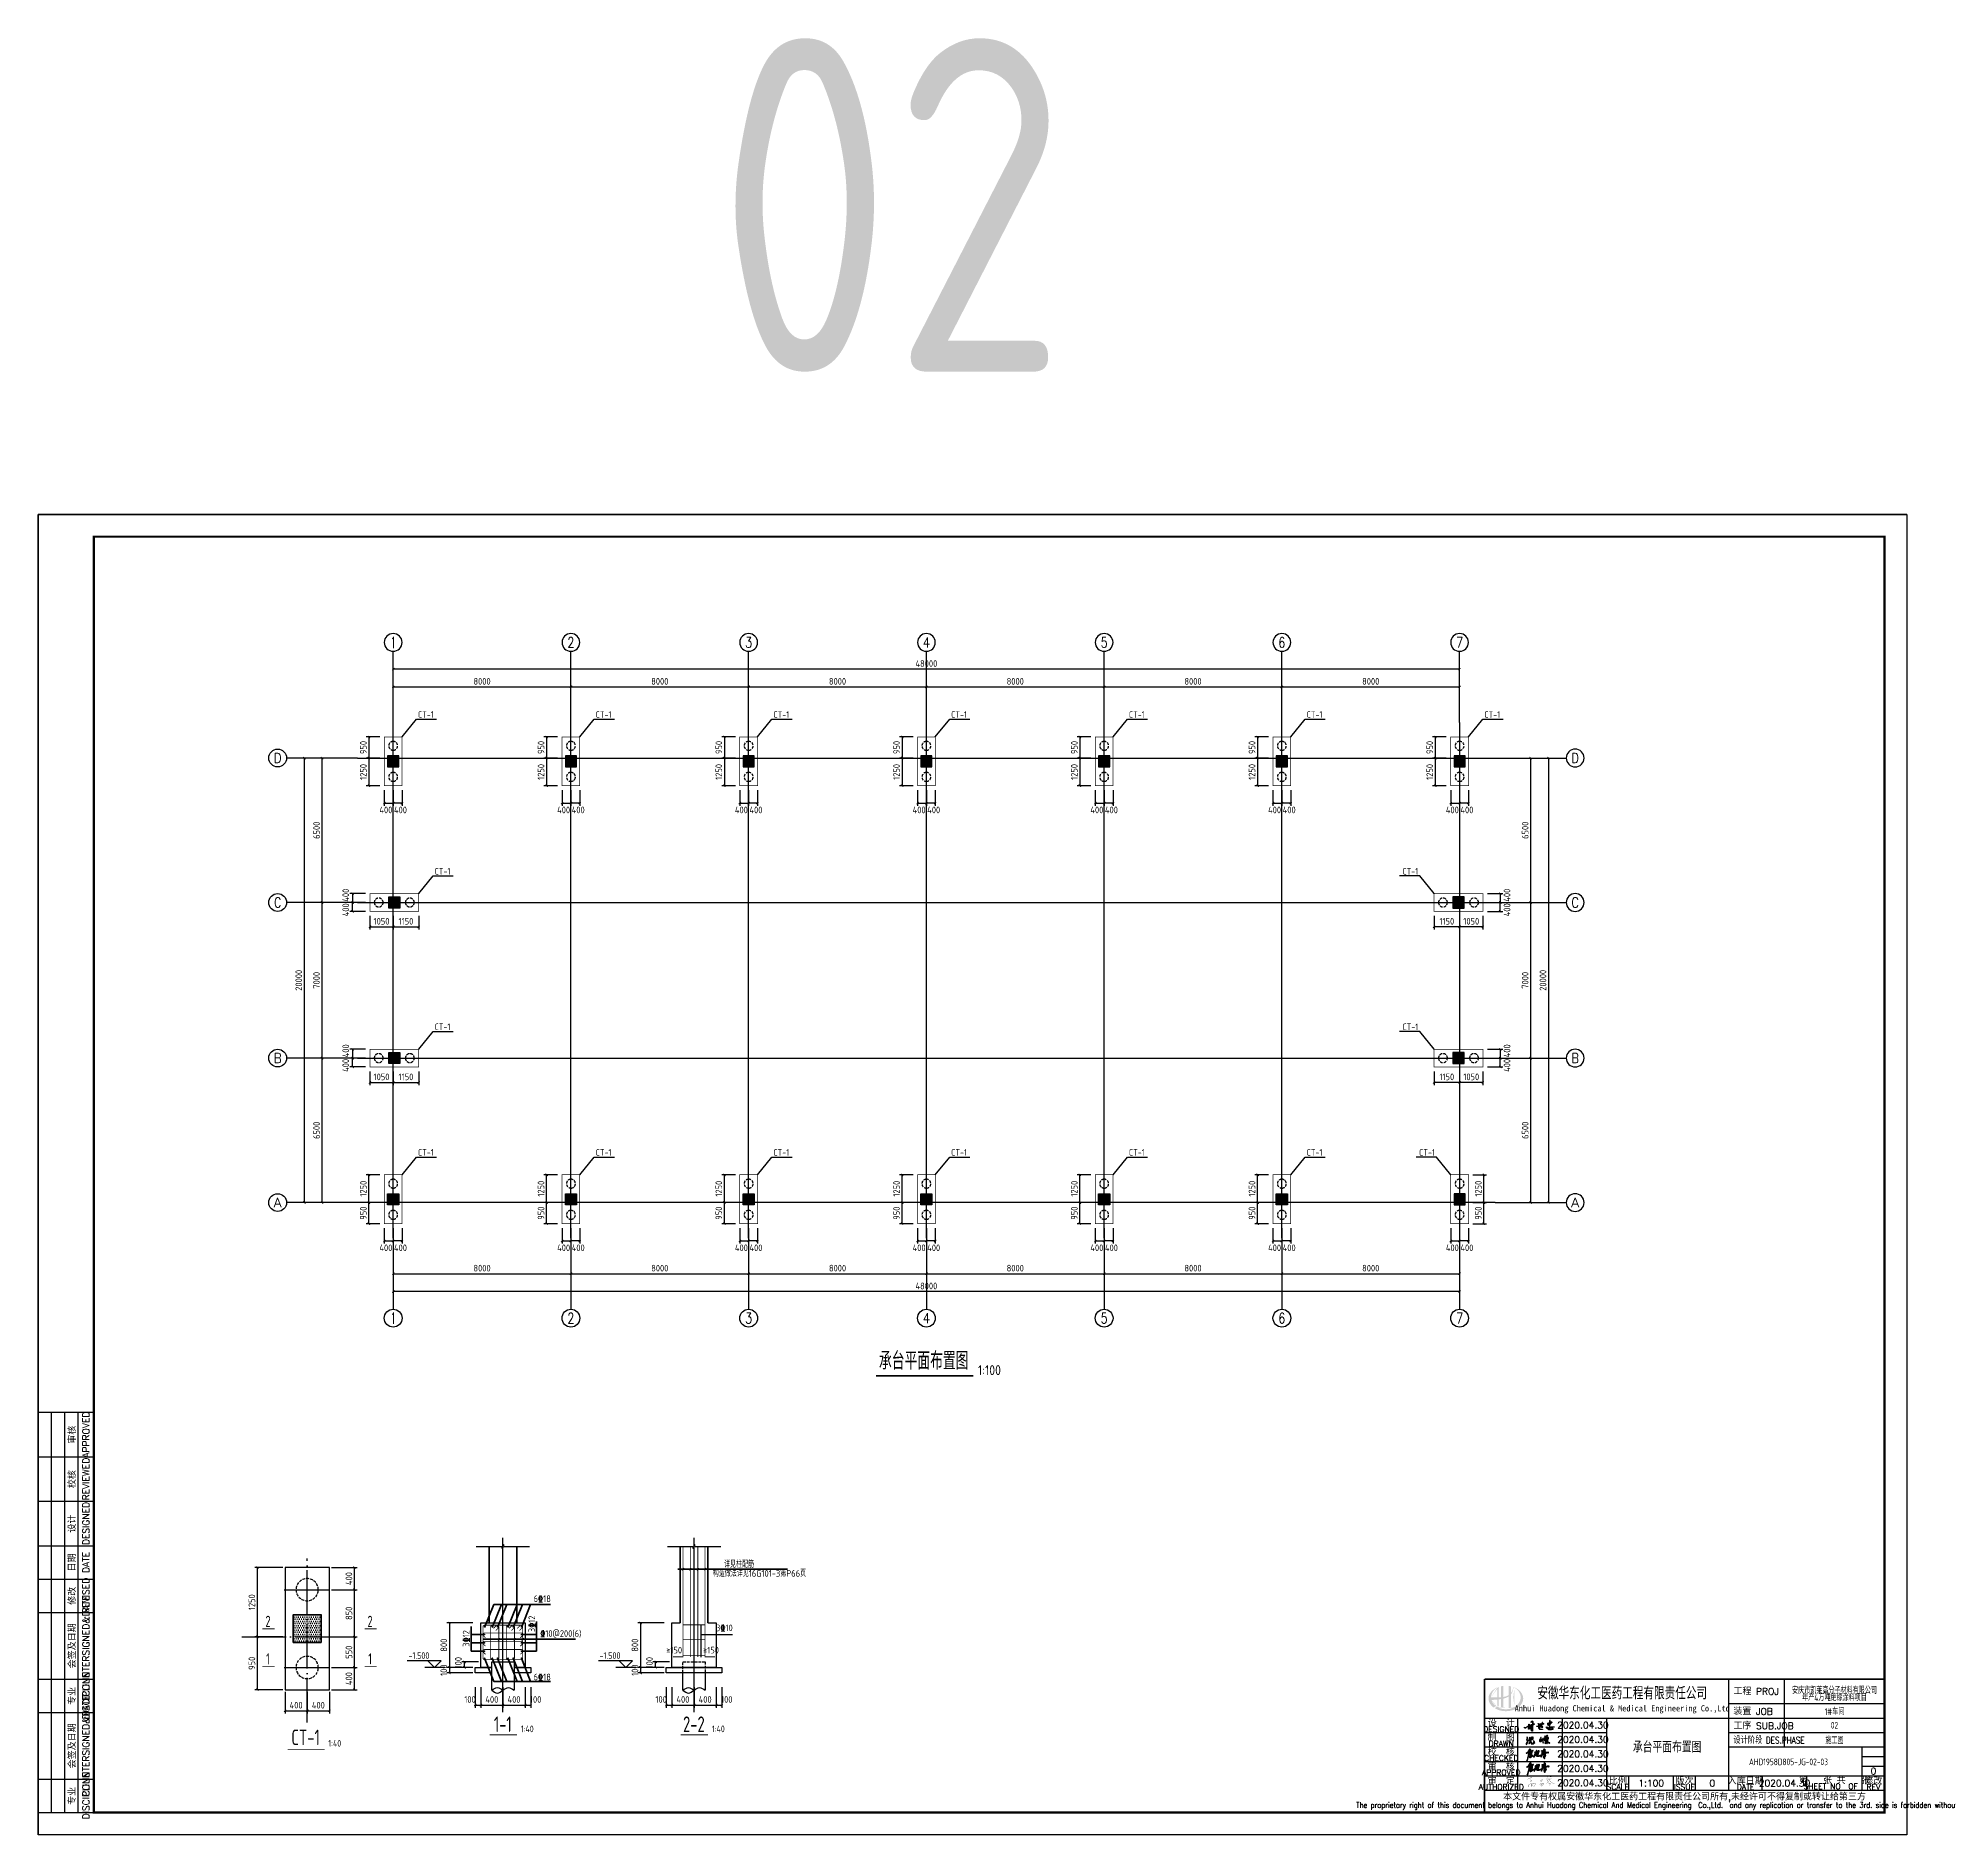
# Model space of a CAD drawing. Header units: millimetres. Extents: x 866561 to 877878, y 40199 to 44891.
# Drawn here: x 868454 to 869314, y 40201 to 41010 of the extents above; entities that cross this region are included whole.
import ezdxf
from ezdxf.enums import TextEntityAlignment as Align

# ---------------------------------------------------------------- set-up
doc = ezdxf.new("R2010")
doc.units = ezdxf.units.MM
doc.header["$LTSCALE"] = 1000
doc.header["$MEASUREMENT"] = 0
doc.linetypes.add('DASH', pattern=[0.35, 0.25, -0.1])
doc.linetypes.add('DOTE', pattern=[2.42, 2, -0.2, 0.02, -0.2])
for name, color, linetype in [('1507', 6, 'Continuous'), ('AXIS', 3, 'Continuous'), ('AXIS_TEXT', 7, 'Continuous'), ('DIM', 7, 'Continuous'), ('DOTE', 1, 'DOTE'), ('HATCH', 8, 'Continuous'), ('NUM', 7, 'Continuous'), ('PUB_TEXT', 7, 'Continuous'), ('垫层', 8, 'Continuous'), ('承台轮廓', 7, 'Continuous'), ('文字', 7, 'Continuous'), ('柱', 2, 'Continuous'), ('桩', 6, 'Continuous'), ('梁标注', 7, 'Continuous'), ('梁集中标注', 2, 'Continuous')]:
    doc.layers.add(name, color=color, linetype=linetype)
for name, color, linetype, lineweight in [('基础钢筋', 1, 'Continuous', 50), ('承台基础', 23, 'Continuous', 18), ('砼柱', 2, 'Continuous', 35)]:
    doc.layers.add(name, color=color, linetype=linetype, lineweight=lineweight)
doc.styles.add('_TCH_AXIS', font='COMPLEX', dxfattribs={"bigfont": 'GBCBIG'})
doc.styles.add('COMPLEX', font='COMPLEX')
doc.styles.add('ECEC_TK', font='txt_l.shx', dxfattribs={"bigfont": 'hztxt_l.shx'})
doc.styles.add('ECEC_TQ', font='txt_l.shx', dxfattribs={"bigfont": 'hztxt_l.shx'})
doc.styles.add('ECEC_TQ_S', font='')
doc.styles.add('GBHZ', font='gbenor.shx', dxfattribs={"width": 0.9, "bigfont": 'gbcbig.shx'})
doc.styles.get("Standard").update_dxf_attribs({"font": 'gbenor.shx', "bigfont": 'gbcbig.shx'})
doc.styles.add('TS', font='tssdeng.shx', dxfattribs={"width": 0.8, "height": 2.5, "bigfont": 'tssdchn.shx'})
doc.styles.add('TSSD_REIN', font='tssdeng.shx', dxfattribs={"width": 0.7, "bigfont": 'tssdchn.shx'})
doc.styles.get('ECEC_TQ_S').set_extended_font_data('SimSun')
doc.dimstyles.new('Y100', dxfattribs={"dimscale": 0, "dimtxt": 3, "dimasz": 0.01, "dimexe": 1.2, "dimexo": 2, "dimgap": 1, "dimtad": 1, "dimdec": 0, "dimlfac": 100, "dimzin": 0, "dimdsep": 46, "dimtxsty": 'GBHZ', "dimblk": 'DX', "dimcen": 0.09, "dimdle": 1, "dimclrd": 7, "dimclre": 7, "dimclrt": 7, "dimadec": 0, "dimazin": 0, "dimtfac": 1, "dimtdec": 0, "dimtix": 1, "dimtmove": 2, "dimatfit": 3, "dimldrblk": 'DX', "dimfxl": 0, "dimtolj": 1, "dimtzin": 0, "dimarcsym": 0})
doc.dimstyles.new('Y40', dxfattribs={"dimscale": 0, "dimtxt": 3, "dimasz": 0.01, "dimexe": 1.2, "dimexo": 1, "dimgap": 1, "dimtad": 1, "dimdec": 0, "dimlfac": 40, "dimzin": 0, "dimdsep": 46, "dimtxsty": 'GBHZ', "dimblk1": 'DX', "dimblk2": 'DX', "dimsah": 1, "dimcen": 0.09, "dimdle": 1, "dimadec": 0, "dimazin": 0, "dimtfac": 1, "dimtdec": 0, "dimtix": 1, "dimtmove": 2, "dimatfit": 3, "dimldrblk": 'DX', "dimfxl": 0, "dimtolj": 1, "dimtzin": 0, "dimarcsym": 0})

msp = doc.modelspace()

# ---------------------------------------------------------------- texts
at = {"ltscale": 2, "style": 'GBHZ'}
msp.add_text('1:100', height=4.5, rotation=0.204441, dxfattribs=at).set_placement((868876.992, 40408.091))
at = {"style": 'ECEC_TK'}
for s, p in [('APPROVED', (868475.505, 40381.355)), ('审核', (868469.005, 40381.355)), ('REVIEWED', (868475.505, 40361.355)), ('校核', (868469.005, 40361.355)), ('设计', (868469.005, 40341.355)), ('DESIGNED', (868475.505, 40341.355)), ('日期', (868469.005, 40323.855)), ('DATE', (868475.505, 40323.855)), ('修改', (868469.005, 40308.855)), ('REVISED', (868475.505, 40308.855)), ('COUNTERSIGNED&DATE', (868475.505, 40286.355)), ('会签及日期', (868469.005, 40286.355)), ('专业', (868469.005, 40263.855)), ('DISCIPLINE', (868475.505, 40263.855)), ('COUNTERSIGNED&DATE', (868475.505, 40241.355)), ('会签及日期', (868469.005, 40241.355)), ('DISCIPLINE', (868475.505, 40218.855)), ('专业', (868469.005, 40218.855))]:
    msp.add_text(s, height=3, rotation=90, dxfattribs=at).set_placement(p, align=Align.MIDDLE)
at = {"color": 7, "style": 'GBHZ'}
for p in [(868620.637, 40280.468), (868706.65, 40280.468)]:
    msp.add_text('-1.500', height=3, dxfattribs=at).set_placement(p)
for s, height, style, width, p in [('安徽华东化工医药工程有限责任公司', 5, 'ECEC_TQ_S', 0.7, (869166.954, 40265.355)), ('Anhui Huadong Chemical & Medical Engineering Co.,Ltd', 2.8, 'ECEC_TQ_S', 0.85, (869166.954, 40257.855)), ('The proprietary right of this document belongs to Anhui Huadong Chemical And Medical Engineering  Co.,Ltd.  and any replication or transfer to the 3rd. side is forbidden without its permission. ', 2.5, 'ECEC_TQ', 0.72, (869195.005, 40214.355))]:
    msp.add_text(s, height=height, dxfattribs=dict(style=style, width=width)).set_placement(p, align=Align.MIDDLE)
at = {"style": 'ECEC_TQ'}
for s, p in [('工程 PROJ', (869217.005, 40264.355)), ('装置 JOB', (869217.005, 40255.355)), ('工序 SUB.JOB', (869217.005, 40248.855))]:
    msp.add_text(s, height=3, dxfattribs=at).set_placement(p)
for s, height, p in [('DESIGNED', 2.5, (869112.505, 40248.855)), ('设  计', 3, (869112.505, 40251.855)), ('DRAWN', 2.5, (869112.505, 40242.355)), ('校  核', 3, (869112.505, 40238.855)), ('制  图', 3, (869112.505, 40245.355)), ('CHECKED', 2.5, (869112.505, 40235.855)), ('审  核', 3, (869112.505, 40232.355)), ('AUTHORIZED', 2.5, (869112.505, 40222.855)), ('APPROVED', 2.5, (869112.505, 40229.355)), ('审  定', 3, (869112.505, 40225.855)), ('SCALE', 2.5, (869165.005, 40222.855)), ('比例', 3, (869165.005, 40225.855)), ('ISSUE', 2.5, (869195.005, 40222.855)), ('版次', 3, (869195.005, 40225.855)), ('入库日期', 3, (869222.505, 40225.855)), ('DATE', 2.5, (869222.505, 40222.855)), ('第   张 共   张', 3, (869262.505, 40226.105)), ('SHEET NO  OF  ', 2.5, (869262.505, 40223.105)), ('修改', 3, (869280.005, 40225.855)), ('REV', 2.5, (869280.005, 40222.855)), ('本文件专有权属安徽华东化工医药工程有限责任公司所有,未经许可不得复制或转让给第三方', 3, (869195.005, 40218.355))]:
    msp.add_text(s, height=height, dxfattribs=at).set_placement(p, align=Align.MIDDLE)
at = {"style": 'ECEC_TQ', "width": 0.8}
msp.add_text('设计阶段 DES.PHASE', height=3, dxfattribs=at).set_placement((869217.005, 40242.355))
at = {"style": 'ECEC_TQ'}
for tag, text, p in [('2020.04.30', ' ', (869149.249, 40250.683)), ('2020.04.30', ' ', (869149.249, 40244.183)), ('2020.04.30', ' ', (869149.249, 40237.683)), ('2020.04.30', ' ', (869149.249, 40231.183)), ('0', '0', (869280.005, 40230.021)), ('2020.04.30', ' ', (869149.249, 40224.683)), ('1:100', '1:100', (869180.005, 40224.605)), ('0', '0', (869207.505, 40224.605)), ('2020.04.30', ' ', (869240.005, 40224.605))]:
    msp.add_attdef(tag, text=text, height=3, dxfattribs=at).set_placement(p, align=Align.MIDDLE)
at = {"layer": 'AXIS', "style": 'TSSD_REIN', "width": 0.7}
for s, p in [('安庆市凯莱高分子材料有限公司', (869262.505, 40266.631)), ('年产4万吨绝缘涂料项目', (869262.505, 40263.4)), ('1#车间', (869262.505, 40257.105)), ('02', (869262.505, 40250.605)), ('施工图', (869262.505, 40244.105)), ('AHD1958D805-JG-02-03', (869241.783, 40234.148))]:
    msp.add_text(s, height=3, dxfattribs=at).set_placement(p, align=Align.MIDDLE)
at = {"layer": 'DIM', "linetype": 'ByBlock'}
for p in [(868624.916, 40703.812), (868704.916, 40703.812), (868784.916, 40703.812), (868864.916, 40703.812), (868944.916, 40703.812), (869024.916, 40703.812), (869104.916, 40703.812), (868632.416, 40633.312), (869068.042, 40633.312), (868632.416, 40563.312), (869068.042, 40563.312), (868624.916, 40506.812), (868704.916, 40506.812), (868784.916, 40506.812), (868864.916, 40506.812), (868944.916, 40506.812), (869024.916, 40506.812), (869075.542, 40506.812)]:
    msp.add_text('CT-1', height=3, dxfattribs=at).set_placement(p)
at = {"layer": 'NUM', "style": 'GBHZ'}
msp.add_text('承台平面布置图', height=8, dxfattribs=at).set_placement((868832.405, 40410.559))
at = {"layer": 'PUB_TEXT', "style": 'TS', "width": 0.8}
msp.add_text('承台平面布置图', height=5, dxfattribs=at).set_placement((869187.171, 40241.108), align=Align.MIDDLE)
at = {"layer": '文字', "color": 0, "style": 'GBHZ', "width": 0.8}
for s, height, p in [('2', 5, (868557.425, 40297.367)), ('2', 5, (868603.373, 40297.367)), ('1', 5, (868557.425, 40280.505)), ('1', 5, (868603.373, 40280.505)), ('CT-1', 7, (868574.327, 40245.189)), ('1-1', 7, (868663.099, 40251.082)), ('1:40', 3, (868674.112, 40248.987)), ('2-2', 7, (868749.112, 40251.082)), ('1:40', 3, (868760.125, 40248.987)), ('1:40', 3, (868587.469, 40242.523))]:
    msp.add_text(s, height=height, dxfattribs=at).set_placement(p, align=Align.MIDDLE)
at = {"layer": '梁标注', "linetype": 'Continuous', "style": 'GBHZ', "width": 0.9}
for s, p in [('构造做法详见16G101-3第P66页', (868757.62, 40317.433)), ('详见柱配筋', (868762.679, 40321.502)), ('6%%13218', (868676.975, 40306.055)), ('%%13210@200(6)', (868679.932, 40290.375)), ('6%%13218', (868676.975, 40270.82))]:
    msp.add_text(s, height=3, dxfattribs=at).set_placement(p)
for p in [(868648.101, 40285.908), (868677.656, 40292.48)]:
    msp.add_text('3%%13212', height=3, rotation=90, dxfattribs=at).set_placement(p)
for s, p in [('3%%13210', (868766.609, 40292.031)), ('≥150', (868743.813, 40282.003)), ('≥150', (868760.393, 40282.003))]:
    msp.add_text(s, height=3, dxfattribs=at).set_placement(p, align=Align.BOTTOM_RIGHT)
at = {"layer": '梁集中标注', "style": 'GBHZ', "width": 0.9}
msp.add_text('02', height=150, dxfattribs=at).set_placement((868759.614, 40859.557))

# ---------------------------------------------------------------- blocks, each defined once
blk = doc.blocks.new('DX')
at = {"color": 0, "linetype": 'ByBlock', "const_width": 40}
blk.add_lwpolyline([(-54, -51), (46, 49)], dxfattribs=at)
blk = doc.blocks.new('*D1745')
at = {"layer": 'Defpoints', "color": 0, "transparency": 16777216}
for p in [(868650.67, 40276.64), (868639.05, 40274.14), (868650.67, 40274.14)]:
    blk.add_point(p, dxfattribs=at)
at = {"layer": 'DIM', "color": 0, "lineweight": -2, "transparency": 16777216}
for p, q in [((868649.67, 40276.64), (868637.85, 40276.64)), ((868639.05, 40276.65), (868639.05, 40276.66)), ((868639.05, 40276.64), (868639.05, 40274.14)), ((868649.67, 40274.14), (868637.85, 40274.14)), ((868639.05, 40274.13), (868639.05, 40274.12))]:
    blk.add_line(p, q, dxfattribs=at)
at = {"layer": 'DIM', "color": 0, "lineweight": -2, "transparency": 16777216, "xscale": 0.01, "yscale": 0.01, "zscale": 0.01}
for p, rotation in [((868639.05, 40276.64), 270), ((868639.05, 40274.14), 90)]:
    blk.add_blockref('DX', p, dxfattribs=dict(at, rotation=rotation))
at = {"layer": 'DIM', "color": 0, "transparency": 16777216, "insert": (868636.55, 40275.39), "char_height": 3, "attachment_point": 5, "rotation": 90, "style": 'GBHZ'}
blk.add_mtext('\\A1;100', dxfattribs=at)
blk = doc.blocks.new('*D1746')
at = {"layer": 'Defpoints', "color": 0, "transparency": 16777216}
for p in [(868650.67, 40296.64), (868639.05, 40276.64), (868650.67, 40276.64)]:
    blk.add_point(p, dxfattribs=at)
at = {"layer": 'DIM', "color": 0, "lineweight": -2, "transparency": 16777216}
for p, q in [((868649.67, 40296.64), (868637.85, 40296.64)), ((868639.05, 40296.63), (868639.05, 40276.65)), ((868649.67, 40276.64), (868637.85, 40276.64))]:
    blk.add_line(p, q, dxfattribs=at)
at = {"layer": 'DIM', "color": 0, "lineweight": -2, "transparency": 16777216, "xscale": 0.01, "yscale": 0.01, "zscale": 0.01}
for p, rotation in [((868639.05, 40296.64), 90), ((868639.05, 40276.64), 270)]:
    blk.add_blockref('DX', p, dxfattribs=dict(at, rotation=rotation))
at = {"layer": 'DIM', "color": 0, "transparency": 16777216, "insert": (868636.55, 40286.64), "char_height": 3, "attachment_point": 5, "rotation": 90, "style": 'GBHZ'}
blk.add_mtext('\\A1;800', dxfattribs=at)
blk = doc.blocks.new('*D1747')
at = {"layer": 'Defpoints', "color": 0, "transparency": 16777216}
for p in [(868650.67, 40268.72), (868653.17, 40268.72), (868653.17, 40259.72)]:
    blk.add_point(p, dxfattribs=at)
at = {"layer": 'DIM', "color": 0, "lineweight": -2, "transparency": 16777216}
for p, q in [((868650.67, 40267.72), (868650.67, 40258.52)), ((868653.17, 40267.72), (868653.17, 40258.52)), ((868650.68, 40259.72), (868653.16, 40259.72))]:
    blk.add_line(p, q, dxfattribs=at)
at = {"layer": 'DIM', "color": 0, "lineweight": -2, "transparency": 16777216, "xscale": 0.01, "yscale": 0.01, "zscale": 0.01, "rotation": 180}
blk.add_blockref('DX', (868650.67, 40259.72), dxfattribs=at)
at = {"layer": 'DIM', "color": 0, "lineweight": -2, "transparency": 16777216, "xscale": 0.01, "yscale": 0.01, "zscale": 0.01}
blk.add_blockref('DX', (868653.17, 40259.72), dxfattribs=at)
at = {"layer": 'DIM', "color": 0, "transparency": 16777216, "insert": (868648.35, 40262.22), "char_height": 3, "attachment_point": 5, "style": 'GBHZ'}
blk.add_mtext('\\A1;100', dxfattribs=at)
blk = doc.blocks.new('*D1748')
at = {"layer": 'Defpoints', "color": 0, "transparency": 16777216}
for p in [(868673.17, 40268.72), (868675.67, 40268.72), (868675.67, 40259.72)]:
    blk.add_point(p, dxfattribs=at)
at = {"layer": 'DIM', "color": 0, "lineweight": -2, "transparency": 16777216}
for p, q in [((868673.17, 40267.72), (868673.17, 40258.52)), ((868675.67, 40267.72), (868675.67, 40258.52)), ((868673.18, 40259.72), (868675.66, 40259.72))]:
    blk.add_line(p, q, dxfattribs=at)
at = {"layer": 'DIM', "color": 0, "lineweight": -2, "transparency": 16777216, "xscale": 0.01, "yscale": 0.01, "zscale": 0.01, "rotation": 180}
blk.add_blockref('DX', (868673.17, 40259.72), dxfattribs=at)
at = {"layer": 'DIM', "color": 0, "lineweight": -2, "transparency": 16777216, "xscale": 0.01, "yscale": 0.01, "zscale": 0.01}
blk.add_blockref('DX', (868675.67, 40259.72), dxfattribs=at)
at = {"layer": 'DIM', "color": 0, "transparency": 16777216, "insert": (868677.9, 40262.22), "char_height": 3, "attachment_point": 5, "style": 'GBHZ'}
blk.add_mtext('\\A1;100', dxfattribs=at)
blk = doc.blocks.new('*D1749')
at = {"layer": 'Defpoints', "color": 0, "transparency": 16777216}
for p in [(868552.66, 40290.36), (868565.08, 40290.36), (868565.08, 40266.61)]:
    blk.add_point(p, dxfattribs=at)
at = {"layer": 'DIM', "color": 0, "lineweight": -2, "transparency": 16777216}
for p, q in [((868564.08, 40290.36), (868551.46, 40290.36)), ((868552.66, 40266.62), (868552.66, 40290.35)), ((868564.08, 40266.61), (868551.46, 40266.61))]:
    blk.add_line(p, q, dxfattribs=at)
at = {"layer": 'DIM', "color": 0, "lineweight": -2, "transparency": 16777216, "xscale": 0.01, "yscale": 0.01, "zscale": 0.01}
for p, rotation in [((868552.66, 40290.36), 90), ((868552.66, 40266.61), 270)]:
    blk.add_blockref('DX', p, dxfattribs=dict(at, rotation=rotation))
at = {"layer": 'DIM', "color": 0, "transparency": 16777216, "insert": (868550.16, 40278.48), "char_height": 3, "attachment_point": 5, "rotation": 90, "style": 'GBHZ'}
blk.add_mtext('\\A1;950', dxfattribs=at)
blk = doc.blocks.new('*D1750')
at = {"layer": 'Defpoints', "color": 0, "transparency": 16777216}
for p in [(868552.66, 40321.61), (868565.08, 40321.61), (868565.08, 40290.36)]:
    blk.add_point(p, dxfattribs=at)
at = {"layer": 'DIM', "color": 0, "lineweight": -2, "transparency": 16777216}
for p, q in [((868564.08, 40321.61), (868551.46, 40321.61)), ((868552.66, 40290.37), (868552.66, 40321.6)), ((868564.08, 40290.36), (868551.46, 40290.36))]:
    blk.add_line(p, q, dxfattribs=at)
at = {"layer": 'DIM', "color": 0, "lineweight": -2, "transparency": 16777216, "xscale": 0.01, "yscale": 0.01, "zscale": 0.01}
for p, rotation in [((868552.66, 40321.61), 90), ((868552.66, 40290.36), 270)]:
    blk.add_blockref('DX', p, dxfattribs=dict(at, rotation=rotation))
at = {"layer": 'DIM', "color": 0, "transparency": 16777216, "insert": (868550.16, 40305.98), "char_height": 3, "attachment_point": 5, "rotation": 90, "style": 'GBHZ'}
blk.add_mtext('\\A1;1250', dxfattribs=at)
blk = doc.blocks.new('*D1751')
at = {"layer": 'Defpoints', "color": 0, "transparency": 16777216}
for p in [(868565.08, 40266.61), (868575.08, 40266.61), (868575.08, 40257.14)]:
    blk.add_point(p, dxfattribs=at)
at = {"layer": 'DIM', "color": 0, "lineweight": -2, "transparency": 16777216}
for p, q in [((868565.08, 40265.61), (868565.08, 40255.94)), ((868565.09, 40257.14), (868575.07, 40257.14)), ((868575.08, 40265.61), (868575.08, 40255.94))]:
    blk.add_line(p, q, dxfattribs=at)
at = {"layer": 'DIM', "color": 0, "lineweight": -2, "transparency": 16777216, "xscale": 0.01, "yscale": 0.01, "zscale": 0.01, "rotation": 180}
blk.add_blockref('DX', (868565.08, 40257.14), dxfattribs=at)
at = {"layer": 'DIM', "color": 0, "lineweight": -2, "transparency": 16777216, "xscale": 0.01, "yscale": 0.01, "zscale": 0.01}
blk.add_blockref('DX', (868575.08, 40257.14), dxfattribs=at)
at = {"layer": 'DIM', "color": 0, "transparency": 16777216, "insert": (868570.08, 40259.64), "char_height": 3, "attachment_point": 5, "style": 'GBHZ'}
blk.add_mtext('\\A1;400', dxfattribs=at)
blk = doc.blocks.new('*D1752')
at = {"layer": 'Defpoints', "color": 0, "transparency": 16777216}
for p in [(868575.08, 40266.61), (868585.08, 40266.61), (868585.08, 40257.14)]:
    blk.add_point(p, dxfattribs=at)
at = {"layer": 'DIM', "color": 0, "lineweight": -2, "transparency": 16777216}
for p, q in [((868575.08, 40265.61), (868575.08, 40255.94)), ((868575.09, 40257.14), (868585.07, 40257.14)), ((868585.08, 40265.61), (868585.08, 40255.94))]:
    blk.add_line(p, q, dxfattribs=at)
at = {"layer": 'DIM', "color": 0, "lineweight": -2, "transparency": 16777216, "xscale": 0.01, "yscale": 0.01, "zscale": 0.01, "rotation": 180}
blk.add_blockref('DX', (868575.08, 40257.14), dxfattribs=at)
at = {"layer": 'DIM', "color": 0, "lineweight": -2, "transparency": 16777216, "xscale": 0.01, "yscale": 0.01, "zscale": 0.01}
blk.add_blockref('DX', (868585.08, 40257.14), dxfattribs=at)
at = {"layer": 'DIM', "color": 0, "transparency": 16777216, "insert": (868580.08, 40259.64), "char_height": 3, "attachment_point": 5, "style": 'GBHZ'}
blk.add_mtext('\\A1;400', dxfattribs=at)
blk = doc.blocks.new('*D1753')
at = {"layer": 'Defpoints', "color": 0, "transparency": 16777216}
for p in [(868585.08, 40276.61), (868596.34, 40276.61), (868585.08, 40266.61)]:
    blk.add_point(p, dxfattribs=at)
at = {"layer": 'DIM', "color": 0, "lineweight": -2, "transparency": 16777216}
for p, q in [((868586.08, 40276.61), (868597.54, 40276.61)), ((868596.34, 40266.62), (868596.34, 40276.6)), ((868586.08, 40266.61), (868597.54, 40266.61))]:
    blk.add_line(p, q, dxfattribs=at)
at = {"layer": 'DIM', "color": 0, "lineweight": -2, "transparency": 16777216, "xscale": 0.01, "yscale": 0.01, "zscale": 0.01}
for p, rotation in [((868596.34, 40276.61), 90), ((868596.34, 40266.61), 270)]:
    blk.add_blockref('DX', p, dxfattribs=dict(at, rotation=rotation))
at = {"layer": 'DIM', "color": 0, "transparency": 16777216, "insert": (868593.84, 40271.61), "char_height": 3, "attachment_point": 5, "rotation": 90, "style": 'GBHZ'}
blk.add_mtext('\\A1;400', dxfattribs=at)
blk = doc.blocks.new('*D1754')
at = {"layer": 'Defpoints', "color": 0, "transparency": 16777216}
for p in [(868585.08, 40290.36), (868596.34, 40290.36), (868585.08, 40276.61)]:
    blk.add_point(p, dxfattribs=at)
at = {"layer": 'DIM', "color": 0, "lineweight": -2, "transparency": 16777216}
for p, q in [((868586.08, 40290.36), (868597.54, 40290.36)), ((868596.34, 40276.62), (868596.34, 40290.35)), ((868586.08, 40276.61), (868597.54, 40276.61))]:
    blk.add_line(p, q, dxfattribs=at)
at = {"layer": 'DIM', "color": 0, "lineweight": -2, "transparency": 16777216, "xscale": 0.01, "yscale": 0.01, "zscale": 0.01}
for p, rotation in [((868596.34, 40290.36), 90), ((868596.34, 40276.61), 270)]:
    blk.add_blockref('DX', p, dxfattribs=dict(at, rotation=rotation))
at = {"layer": 'DIM', "color": 0, "transparency": 16777216, "insert": (868593.84, 40283.48), "char_height": 3, "attachment_point": 5, "rotation": 90, "style": 'GBHZ'}
blk.add_mtext('\\A1;550', dxfattribs=at)
blk = doc.blocks.new('*D1755')
at = {"layer": 'Defpoints', "color": 0, "transparency": 16777216}
for p in [(868585.08, 40311.61), (868596.34, 40311.61), (868585.08, 40290.36)]:
    blk.add_point(p, dxfattribs=at)
at = {"layer": 'DIM', "color": 0, "lineweight": -2, "transparency": 16777216}
for p, q in [((868586.08, 40311.61), (868597.54, 40311.61)), ((868596.34, 40290.37), (868596.34, 40311.6)), ((868586.08, 40290.36), (868597.54, 40290.36))]:
    blk.add_line(p, q, dxfattribs=at)
at = {"layer": 'DIM', "color": 0, "lineweight": -2, "transparency": 16777216, "xscale": 0.01, "yscale": 0.01, "zscale": 0.01}
for p, rotation in [((868596.34, 40311.61), 90), ((868596.34, 40290.36), 270)]:
    blk.add_blockref('DX', p, dxfattribs=dict(at, rotation=rotation))
at = {"layer": 'DIM', "color": 0, "transparency": 16777216, "insert": (868593.84, 40300.98), "char_height": 3, "attachment_point": 5, "rotation": 90, "style": 'GBHZ'}
blk.add_mtext('\\A1;850', dxfattribs=at)
blk = doc.blocks.new('*D1756')
at = {"layer": 'Defpoints', "color": 0, "transparency": 16777216}
for p in [(868585.08, 40321.61), (868596.34, 40321.61), (868585.08, 40311.61)]:
    blk.add_point(p, dxfattribs=at)
at = {"layer": 'DIM', "color": 0, "lineweight": -2, "transparency": 16777216}
for p, q in [((868586.08, 40321.61), (868597.54, 40321.61)), ((868596.34, 40311.62), (868596.34, 40321.6)), ((868586.08, 40311.61), (868597.54, 40311.61))]:
    blk.add_line(p, q, dxfattribs=at)
at = {"layer": 'DIM', "color": 0, "lineweight": -2, "transparency": 16777216, "xscale": 0.01, "yscale": 0.01, "zscale": 0.01}
for p, rotation in [((868596.34, 40321.61), 90), ((868596.34, 40311.61), 270)]:
    blk.add_blockref('DX', p, dxfattribs=dict(at, rotation=rotation))
at = {"layer": 'DIM', "color": 0, "transparency": 16777216, "insert": (868593.84, 40316.61), "char_height": 3, "attachment_point": 5, "rotation": 90, "style": 'GBHZ'}
blk.add_mtext('\\A1;400', dxfattribs=at)
blk = doc.blocks.new('*D1757')
at = {"layer": 'Defpoints', "color": 0, "transparency": 16777216}
for p in [(868653.17, 40268.72), (868663.17, 40268.82), (868663.17, 40259.72)]:
    blk.add_point(p, dxfattribs=at)
at = {"layer": 'DIM', "color": 0, "lineweight": -2, "transparency": 16777216}
for p, q in [((868653.17, 40267.72), (868653.17, 40258.52)), ((868663.17, 40267.82), (868663.17, 40258.52)), ((868653.18, 40259.72), (868663.16, 40259.72))]:
    blk.add_line(p, q, dxfattribs=at)
at = {"layer": 'DIM', "color": 0, "lineweight": -2, "transparency": 16777216, "xscale": 0.01, "yscale": 0.01, "zscale": 0.01, "rotation": 180}
blk.add_blockref('DX', (868653.17, 40259.72), dxfattribs=at)
at = {"layer": 'DIM', "color": 0, "lineweight": -2, "transparency": 16777216, "xscale": 0.01, "yscale": 0.01, "zscale": 0.01}
blk.add_blockref('DX', (868663.17, 40259.72), dxfattribs=at)
at = {"layer": 'DIM', "color": 0, "transparency": 16777216, "insert": (868658.17, 40262.22), "char_height": 3, "attachment_point": 5, "style": 'GBHZ'}
blk.add_mtext('\\A1;400', dxfattribs=at)
blk = doc.blocks.new('*D1758')
at = {"layer": 'Defpoints', "color": 0, "transparency": 16777216}
for p in [(868663.17, 40268.82), (868673.17, 40268.72), (868673.17, 40259.72)]:
    blk.add_point(p, dxfattribs=at)
at = {"layer": 'DIM', "color": 0, "lineweight": -2, "transparency": 16777216}
for p, q in [((868663.17, 40267.82), (868663.17, 40258.52)), ((868673.17, 40267.72), (868673.17, 40258.52)), ((868663.18, 40259.72), (868673.16, 40259.72))]:
    blk.add_line(p, q, dxfattribs=at)
at = {"layer": 'DIM', "color": 0, "lineweight": -2, "transparency": 16777216, "xscale": 0.01, "yscale": 0.01, "zscale": 0.01, "rotation": 180}
blk.add_blockref('DX', (868663.17, 40259.72), dxfattribs=at)
at = {"layer": 'DIM', "color": 0, "lineweight": -2, "transparency": 16777216, "xscale": 0.01, "yscale": 0.01, "zscale": 0.01}
blk.add_blockref('DX', (868673.17, 40259.72), dxfattribs=at)
at = {"layer": 'DIM', "color": 0, "transparency": 16777216, "insert": (868668.17, 40262.22), "char_height": 3, "attachment_point": 5, "style": 'GBHZ'}
blk.add_mtext('\\A1;400', dxfattribs=at)
blk = doc.blocks.new('*D1759')
at = {"layer": 'Defpoints', "color": 0, "transparency": 16777216}
for p in [(868645.88, 40279.14), (868650.67, 40276.64), (868653.17, 40279.14)]:
    blk.add_point(p, dxfattribs=at)
at = {"layer": 'DIM', "color": 0, "lineweight": -2, "transparency": 16777216}
for p, q in [((868652.17, 40279.14), (868644.68, 40279.14)), ((868649.67, 40276.64), (868644.68, 40276.64)), ((868645.88, 40276.65), (868645.88, 40279.13))]:
    blk.add_line(p, q, dxfattribs=at)
at = {"layer": 'DIM', "color": 0, "lineweight": -2, "transparency": 16777216, "xscale": 0.01, "yscale": 0.01, "zscale": 0.01}
for p, rotation in [((868645.88, 40276.64), 270), ((868645.88, 40279.14), 90)]:
    blk.add_blockref('DX', p, dxfattribs=dict(at, rotation=rotation))
at = {"layer": 'DIM', "color": 0, "transparency": 16777216, "insert": (868643.09, 40278.76), "char_height": 3, "attachment_point": 5, "rotation": 90, "style": 'GBHZ'}
blk.add_mtext('\\A1;100', dxfattribs=at)
blk = doc.blocks.new('*D1760')
at = {"layer": 'Defpoints', "color": 0, "transparency": 16777216}
for p in [(868736.68, 40276.64), (868725.07, 40274.14), (868736.68, 40274.14)]:
    blk.add_point(p, dxfattribs=at)
at = {"layer": 'DIM', "color": 0, "lineweight": -2, "transparency": 16777216}
for p, q in [((868735.68, 40276.64), (868723.87, 40276.64)), ((868725.07, 40276.65), (868725.07, 40276.66)), ((868725.07, 40276.64), (868725.07, 40274.14)), ((868735.68, 40274.14), (868723.87, 40274.14)), ((868725.07, 40274.13), (868725.07, 40274.12))]:
    blk.add_line(p, q, dxfattribs=at)
at = {"layer": 'DIM', "color": 0, "lineweight": -2, "transparency": 16777216, "xscale": 0.01, "yscale": 0.01, "zscale": 0.01}
for p, rotation in [((868725.07, 40276.64), 270), ((868725.07, 40274.14), 90)]:
    blk.add_blockref('DX', p, dxfattribs=dict(at, rotation=rotation))
at = {"layer": 'DIM', "color": 0, "transparency": 16777216, "insert": (868722.57, 40275.39), "char_height": 3, "attachment_point": 5, "rotation": 90, "style": 'GBHZ'}
blk.add_mtext('\\A1;100', dxfattribs=at)
blk = doc.blocks.new('*D1761')
at = {"layer": 'Defpoints', "color": 0, "transparency": 16777216}
for p in [(868736.68, 40296.64), (868725.07, 40276.64), (868736.68, 40276.64)]:
    blk.add_point(p, dxfattribs=at)
at = {"layer": 'DIM', "color": 0, "lineweight": -2, "transparency": 16777216}
for p, q in [((868735.68, 40296.64), (868723.87, 40296.64)), ((868725.07, 40296.63), (868725.07, 40276.65)), ((868735.68, 40276.64), (868723.87, 40276.64))]:
    blk.add_line(p, q, dxfattribs=at)
at = {"layer": 'DIM', "color": 0, "lineweight": -2, "transparency": 16777216, "xscale": 0.01, "yscale": 0.01, "zscale": 0.01}
for p, rotation in [((868725.07, 40296.64), 90), ((868725.07, 40276.64), 270)]:
    blk.add_blockref('DX', p, dxfattribs=dict(at, rotation=rotation))
at = {"layer": 'DIM', "color": 0, "transparency": 16777216, "insert": (868722.57, 40286.64), "char_height": 3, "attachment_point": 5, "rotation": 90, "style": 'GBHZ'}
blk.add_mtext('\\A1;800', dxfattribs=at)
blk = doc.blocks.new('*D1762')
at = {"layer": 'Defpoints', "color": 0, "transparency": 16777216}
for p in [(868736.68, 40268.72), (868739.18, 40268.72), (868739.18, 40259.72)]:
    blk.add_point(p, dxfattribs=at)
at = {"layer": 'DIM', "color": 0, "lineweight": -2, "transparency": 16777216}
for p, q in [((868736.68, 40267.72), (868736.68, 40258.52)), ((868739.18, 40267.72), (868739.18, 40258.52)), ((868736.69, 40259.72), (868739.17, 40259.72))]:
    blk.add_line(p, q, dxfattribs=at)
at = {"layer": 'DIM', "color": 0, "lineweight": -2, "transparency": 16777216, "xscale": 0.01, "yscale": 0.01, "zscale": 0.01, "rotation": 180}
blk.add_blockref('DX', (868736.68, 40259.72), dxfattribs=at)
at = {"layer": 'DIM', "color": 0, "lineweight": -2, "transparency": 16777216, "xscale": 0.01, "yscale": 0.01, "zscale": 0.01}
blk.add_blockref('DX', (868739.18, 40259.72), dxfattribs=at)
at = {"layer": 'DIM', "color": 0, "transparency": 16777216, "insert": (868734.36, 40262.22), "char_height": 3, "attachment_point": 5, "style": 'GBHZ'}
blk.add_mtext('\\A1;100', dxfattribs=at)
blk = doc.blocks.new('*D1763')
at = {"layer": 'Defpoints', "color": 0, "transparency": 16777216}
for p in [(868759.18, 40268.72), (868761.68, 40268.72), (868761.68, 40259.72)]:
    blk.add_point(p, dxfattribs=at)
at = {"layer": 'DIM', "color": 0, "lineweight": -2, "transparency": 16777216}
for p, q in [((868759.18, 40267.72), (868759.18, 40258.52)), ((868761.68, 40267.72), (868761.68, 40258.52)), ((868759.19, 40259.72), (868761.67, 40259.72))]:
    blk.add_line(p, q, dxfattribs=at)
at = {"layer": 'DIM', "color": 0, "lineweight": -2, "transparency": 16777216, "xscale": 0.01, "yscale": 0.01, "zscale": 0.01, "rotation": 180}
blk.add_blockref('DX', (868759.18, 40259.72), dxfattribs=at)
at = {"layer": 'DIM', "color": 0, "lineweight": -2, "transparency": 16777216, "xscale": 0.01, "yscale": 0.01, "zscale": 0.01}
blk.add_blockref('DX', (868761.68, 40259.72), dxfattribs=at)
at = {"layer": 'DIM', "color": 0, "transparency": 16777216, "insert": (868763.92, 40262.22), "char_height": 3, "attachment_point": 5, "style": 'GBHZ'}
blk.add_mtext('\\A1;100', dxfattribs=at)
blk = doc.blocks.new('*D1764')
at = {"layer": 'Defpoints', "color": 0, "transparency": 16777216}
for p in [(868739.18, 40268.72), (868749.18, 40268.82), (868749.18, 40259.72)]:
    blk.add_point(p, dxfattribs=at)
at = {"layer": 'DIM', "color": 0, "lineweight": -2, "transparency": 16777216}
for p, q in [((868739.18, 40267.72), (868739.18, 40258.52)), ((868749.18, 40267.82), (868749.18, 40258.52)), ((868739.19, 40259.72), (868749.17, 40259.72))]:
    blk.add_line(p, q, dxfattribs=at)
at = {"layer": 'DIM', "color": 0, "lineweight": -2, "transparency": 16777216, "xscale": 0.01, "yscale": 0.01, "zscale": 0.01, "rotation": 180}
blk.add_blockref('DX', (868739.18, 40259.72), dxfattribs=at)
at = {"layer": 'DIM', "color": 0, "lineweight": -2, "transparency": 16777216, "xscale": 0.01, "yscale": 0.01, "zscale": 0.01}
blk.add_blockref('DX', (868749.18, 40259.72), dxfattribs=at)
at = {"layer": 'DIM', "color": 0, "transparency": 16777216, "insert": (868744.18, 40262.22), "char_height": 3, "attachment_point": 5, "style": 'GBHZ'}
blk.add_mtext('\\A1;400', dxfattribs=at)
blk = doc.blocks.new('*D1765')
at = {"layer": 'Defpoints', "color": 0, "transparency": 16777216}
for p in [(868749.18, 40268.82), (868759.18, 40268.72), (868759.18, 40259.72)]:
    blk.add_point(p, dxfattribs=at)
at = {"layer": 'DIM', "color": 0, "lineweight": -2, "transparency": 16777216}
for p, q in [((868749.18, 40267.82), (868749.18, 40258.52)), ((868759.18, 40267.72), (868759.18, 40258.52)), ((868749.19, 40259.72), (868759.17, 40259.72))]:
    blk.add_line(p, q, dxfattribs=at)
at = {"layer": 'DIM', "color": 0, "lineweight": -2, "transparency": 16777216, "xscale": 0.01, "yscale": 0.01, "zscale": 0.01, "rotation": 180}
blk.add_blockref('DX', (868749.18, 40259.72), dxfattribs=at)
at = {"layer": 'DIM', "color": 0, "lineweight": -2, "transparency": 16777216, "xscale": 0.01, "yscale": 0.01, "zscale": 0.01}
blk.add_blockref('DX', (868759.18, 40259.72), dxfattribs=at)
at = {"layer": 'DIM', "color": 0, "transparency": 16777216, "insert": (868754.18, 40262.22), "char_height": 3, "attachment_point": 5, "style": 'GBHZ'}
blk.add_mtext('\\A1;400', dxfattribs=at)
blk = doc.blocks.new('*D1766')
at = {"layer": 'Defpoints', "color": 0, "transparency": 16777216}
for p in [(868731.9, 40279.14), (868736.68, 40276.64), (868739.18, 40279.14)]:
    blk.add_point(p, dxfattribs=at)
at = {"layer": 'DIM', "color": 0, "lineweight": -2, "transparency": 16777216}
for p, q in [((868738.18, 40279.14), (868730.7, 40279.14)), ((868735.68, 40276.64), (868730.7, 40276.64)), ((868731.9, 40276.65), (868731.9, 40279.13))]:
    blk.add_line(p, q, dxfattribs=at)
at = {"layer": 'DIM', "color": 0, "lineweight": -2, "transparency": 16777216, "xscale": 0.01, "yscale": 0.01, "zscale": 0.01}
for p, rotation in [((868731.9, 40276.64), 270), ((868731.9, 40279.14), 90)]:
    blk.add_blockref('DX', p, dxfattribs=dict(at, rotation=rotation))
at = {"layer": 'DIM', "color": 0, "transparency": 16777216, "insert": (868729.11, 40278.76), "char_height": 3, "attachment_point": 5, "rotation": 90, "style": 'GBHZ'}
blk.add_mtext('\\A1;100', dxfattribs=at)
blk = doc.blocks.new('A$C744C32FA')
at = {"const_width": 30}
for points in [[(-2326, 582), (-2064, 692), (-1816, 796), (-1490, 848), (-1270, 844)], [(-1936, 1093), (-1737, 1077), (-1648, 1041), (-1810, 905)], [(-1731, 663), (-1881, 583), (-1870, 98)], [(-1827, 396), (-1624, 407), (-1683, 178), (-1785, 172)], [(-164, 18), (-164, 609), (181, 609), (259, 574), (264, 359)], [(-164, 314), (-7, 353), (104, 403)], [(-134, 116), (-29, 188), (93, 237), (170, 221), (209, 331), (264, 359)], [(942, 898), (1107, 926), (1169, 977), (1294, 1000)], [(948, 580), (1073, 676), (1203, 739), (1357, 744), (1391, 773)], [(1507, 561), (1490, 391), (1400, 274), (1309, 157), (1214, 34), (1126, -80), (1076, -119)], [(1096, 313), (1232, 433), (1357, 563), (1402, 586)], [(1192, 881), (1164, 478), (1155, 349)], [(1369, -2), (1421, -24), (1477, -51)], [(1510, 451), (1603, 321), (1697, 211), (1854, 88), (1967, -1), (2044, -62), (2137, -96), (2323, -163), (2364, -162), (2404, -149), (2384, -156)], [(1530, 654), (1647, 720), (1785, 749), (1891, 785), (2007, 796)], [(1541, 978), (1734, 989), (1818, 1000), (1872, 989)], [(1603, 465), (1698, 528), (1794, 557), (1966, 568), (2003, 590)], [(1706, 987), (1698, 528)], [(-2108, -913), (-2158, -364), (-1863, -238), (-1491, -154), (-1069, -179), (-858, -255), (-909, -331), (-1198, -765)], [(-1677, -676), (-1677, -347)], [(-1677, -415), (-1452, -396), (-1441, -504), (-1677, -676)], [(-238, -177), (-238, -696)], [(-193, -327), (-59, -250), (154, -178), (450, -162), (558, -210), (534, -366), (450, -489), (346, -609)], [(-47, -485), (45, -414), (178, -350), (322, -338)], [(-3, -681), (142, -597), (326, -529), (398, -549)], [(1332, -239), (1431, -185), (1526, -163), (1671, -155), (1722, -174), (1703, -260), (1445, -564)]]:
    blk.add_lwpolyline(points, dxfattribs=at)
blk = doc.blocks.new('ZYC')
h = blk.add_hatch()
h.set_pattern_fill('ANSI31', color=256, scale=0.01, style=0)
h.paths.add_polyline_path([(0.191716, 0.193383), (0.190548, 0.202253), (0.193921, 0.209), (0.201718, 0.213388), (0.217472, 0.22272), (0.225169, 0.22774), (0.240061, 0.238394), (0.258667, 0.248519), (0.268004, 0.25352), (0.28674, 0.263401), (0.294628, 0.264902), (0.298717, 0.265243), (0.306745, 0.265068), (0.308789, 0.264548), (0.309735, 0.261709), (0.308412, 0.260067), (0.297475, 0.244701), (0.290436, 0.237662), (0.27507, 0.226725), (0.252355, 0.212968), (0.241647, 0.204333), (0.223391, 0.185047), (0.223622, 0.181464), (0.224421, 0.179466), (0.226725, 0.176712), (0.25062, 0.191577), (0.262092, 0.200013), (0.283406, 0.218389), (0.297409, 0.232393), (0.304411, 0.239395), (0.318415, 0.253398), (0.320906, 0.2583), (0.321641, 0.261237), (0.321749, 0.266735), (0.319516, 0.270611), (0.318508, 0.272625), (0.316748, 0.276738), (0.301969, 0.277631), (0.294072, 0.276555), (0.280072, 0.271736), (0.264068, 0.263734), (0.256066, 0.259733), (0.240061, 0.251731), (0.233868, 0.248283), (0.230965, 0.245742), (0.226725, 0.240061), (0.214987, 0.236586), (0.209117, 0.233284), (0.200051, 0.225058), (0.192716, 0.217722), (0.189048, 0.214055), (0.181713, 0.20672), (0.175712, 0.20672), (0.172711, 0.20672), (0.166709, 0.20672), (0.172241, 0.193666), (0.177845, 0.187261), (0.190049, 0.180046), (0.195383, 0.177379), (0.198051, 0.176045), (0.203385, 0.173378), (0.207386, 0.173378), (0.209387, 0.173378), (0.213388, 0.173378), (0.213388, 0.177379), (0.213388, 0.179379), (0.213388, 0.18338), (0.203895, 0.184399), (0.19865, 0.18682)], flags=17)
h.paths.add_polyline_path([(0.260067, 0.325083), (0.264264, 0.330433), (0.265218, 0.335201), (0.263401, 0.341754), (0.273403, 0.351757), (0.278405, 0.356758), (0.288407, 0.366761), (0.291736, 0.3701), (0.290871, 0.376157), (0.28674, 0.37843), (0.278712, 0.378605), (0.274623, 0.378265), (0.266735, 0.376763), (0.252423, 0.368751), (0.245056, 0.365067), (0.230059, 0.358425), (0.229248, 0.364334), (0.231514, 0.368865), (0.236727, 0.371762), (0.24131, 0.378456), (0.242225, 0.383948), (0.240061, 0.391767), (0.237394, 0.394434), (0.23606, 0.395768), (0.233393, 0.398435), (0.230812, 0.400649), (0.226589, 0.399804), (0.225058, 0.396768), (0.223796, 0.391416), (0.22476, 0.38756), (0.228392, 0.383431), (0.228282, 0.380033), (0.227931, 0.378275), (0.226725, 0.375096), (0.210128, 0.354559), (0.200583, 0.345014), (0.180046, 0.328417), (0.176798, 0.323736), (0.172234, 0.322025), (0.166709, 0.323416), (0.178469, 0.342442), (0.183551, 0.352606), (0.191716, 0.373429), (0.201873, 0.398707), (0.206875, 0.411378), (0.216722, 0.436778), (0.22205, 0.441004), (0.226849, 0.441964), (0.233393, 0.440113), (0.248453, 0.432139), (0.25582, 0.427786), (0.270069, 0.41844), (0.272101, 0.414456), (0.275664, 0.412674), (0.280072, 0.413439), (0.283545, 0.409176), (0.284465, 0.405498), (0.283406, 0.400102), (0.280739, 0.400102), (0.279405, 0.400102), (0.276738, 0.400102), (0.276738, 0.396101), (0.276738, 0.394101), (0.276738, 0.3901), (0.28136, 0.388617), (0.285266, 0.389733), (0.288407, 0.393434), (0.294513, 0.396574), (0.297302, 0.401595), (0.296743, 0.408438), (0.288829, 0.417849), (0.283914, 0.422062), (0.273403, 0.428443), (0.271371, 0.432428), (0.267808, 0.434209), (0.263401, 0.433444), (0.255242, 0.439075), (0.251443, 0.442528), (0.245063, 0.450115), (0.250169, 0.45385), (0.253741, 0.455041), (0.260067, 0.455117), (0.278071, 0.461118), (0.287073, 0.464119), (0.305078, 0.47012), (0.307079, 0.469454), (0.308079, 0.46912), (0.310079, 0.468453), (0.308047, 0.464468), (0.304484, 0.462687), (0.300077, 0.463452), (0.298029, 0.461617), (0.297467, 0.459366), (0.29841, 0.456784), (0.29992, 0.453737), (0.30418, 0.452885), (0.306745, 0.455117), (0.317554, 0.46467), (0.323777, 0.468819), (0.336753, 0.475122), (0.340537, 0.478163), (0.341693, 0.48221), (0.340087, 0.486791), (0.336555, 0.489096), (0.331527, 0.48742), (0.330085, 0.483457), (0.321138, 0.480474), (0.316169, 0.479764), (0.306745, 0.480123), (0.280007, 0.473028), (0.266668, 0.46936), (0.240061, 0.461785), (0.207415, 0.451644), (0.191305, 0.445603), (0.160041, 0.431777), (0.160041, 0.434445), (0.160041, 0.435778), (0.160041, 0.438446), (0.175951, 0.452059), (0.184342, 0.458436), (0.201718, 0.47012), (0.208786, 0.474159), (0.212013, 0.478769), (0.213388, 0.486791), (0.216455, 0.489686), (0.2192, 0.490602), (0.223391, 0.490125), (0.229399, 0.500791), (0.2324, 0.506125), (0.238394, 0.516799), (0.240292, 0.524601), (0.23989, 0.529424), (0.236727, 0.536804), (0.23122, 0.540793), (0.226675, 0.541702), (0.220056, 0.540138), (0.210721, 0.53547), (0.206053, 0.533136), (0.196717, 0.528469), (0.198138, 0.538459), (0.198805, 0.543461), (0.200051, 0.553475), (0.196461, 0.554633), (0.193383, 0.556809), (0.184756, 0.554008), (0.180368, 0.550816), (0.175045, 0.543472), (0.17106, 0.54144), (0.169278, 0.537877), (0.170044, 0.53347), (0.172586, 0.532424), (0.174961, 0.533017), (0.176712, 0.535137), (0.179281, 0.539518), (0.183438, 0.541299), (0.188382, 0.540138), (0.181593, 0.526145), (0.177529, 0.519371), (0.168376, 0.506796), (0.153706, 0.492126), (0.146371, 0.484791), (0.1317, 0.47012), (0.128502, 0.463222), (0.125929, 0.459914), (0.120031, 0.455117), (0.119718, 0.451241), (0.121465, 0.448329), (0.125032, 0.446781), (0.14237, 0.464119), (0.151039, 0.472788), (0.168376, 0.490125), (0.176855, 0.50538), (0.184361, 0.512491), (0.200051, 0.520133), (0.209619, 0.525556), (0.215731, 0.527084), (0.226725, 0.526802), (0.227399, 0.518581), (0.226187, 0.513733), (0.221723, 0.506796), (0.205052, 0.490125), (0.196717, 0.48179), (0.180046, 0.465119), (0.164681, 0.45382), (0.157012, 0.448152), (0.141703, 0.436778), (0.125543, 0.421827), (0.116221, 0.415266), (0.096691, 0.405104), (0.075353, 0.394434), (0.064683, 0.3891), (0.043344, 0.37843), (0.039561, 0.375389), (0.038404, 0.371342), (0.04001, 0.366761), (0.044025, 0.366183), (0.046402, 0.366579), (0.050013, 0.368428), (0.072366, 0.379063), (0.083391, 0.384742), (0.105027, 0.396768), (0.108068, 0.400552), (0.112115, 0.401708), (0.116697, 0.400102), (0.119301, 0.403486), (0.121159, 0.404972), (0.125032, 0.406771), (0.129622, 0.401536), (0.130984, 0.396997), (0.130033, 0.3901), (0.132416, 0.389778), (0.133821, 0.388841), (0.135035, 0.386766), (0.137361, 0.391613), (0.137763, 0.394832), (0.136702, 0.400102), (0.139084, 0.400424), (0.14049, 0.401361), (0.141703, 0.403437), (0.142311, 0.400158), (0.143727, 0.39827), (0.146704, 0.396768), (0.146704, 0.383431), (0.146704, 0.376763), (0.146704, 0.363426), (0.140696, 0.341072), (0.138346, 0.329655), (0.135035, 0.306745), (0.132367, 0.293408), (0.131034, 0.28674), (0.128366, 0.273403), (0.127033, 0.268069), (0.126366, 0.265401), (0.125032, 0.260067), (0.122365, 0.24673), (0.121031, 0.240061), (0.118364, 0.226725), (0.11356, 0.208243), (0.111552, 0.198873), (0.108361, 0.180046), (0.102725, 0.164542), (0.100682, 0.156368), (0.098359, 0.140036), (0.09169, 0.113362), (0.088356, 0.100026), (0.081688, 0.073352), (0.078954, 0.060999), (0.07691, 0.054867), (0.071685, 0.043344), (0.0677, 0.041312), (0.065919, 0.037749), (0.066684, 0.033342), (0.064309, 0.030053), (0.059994, 0.029334), (0.056681, 0.031675), (0.055039, 0.032998), (0.0522, 0.032051), (0.05168, 0.030008), (0.050619, 0.024737), (0.051021, 0.021518), (0.053347, 0.016671), (0.058015, 0.016671), (0.060349, 0.016671), (0.065017, 0.016671), (0.072748, 0.023017), (0.076093, 0.027477), (0.08002, 0.036676), (0.096852, 0.082021), (0.10329, 0.105741), (0.111695, 0.153373), (0.123489, 0.195437), (0.128188, 0.21692), (0.135035, 0.260067), (0.139151, 0.267954), (0.14028, 0.272845), (0.140036, 0.281739), (0.142036, 0.283739), (0.143037, 0.28474), (0.145037, 0.28674), (0.143542, 0.294629), (0.143202, 0.298717), (0.14337, 0.306745), (0.145753, 0.307067), (0.147158, 0.308004), (0.148371, 0.310079), (0.151852, 0.30332), (0.152939, 0.299332), (0.153373, 0.291741), (0.1596, 0.295381), (0.16241, 0.299597), (0.163375, 0.306745), (0.166043, 0.306745), (0.167376, 0.306745), (0.170044, 0.306745), (0.175842, 0.313591), (0.179298, 0.316701), (0.186714, 0.321749), (0.209947, 0.339025), (0.223075, 0.346279), (0.250064, 0.356758), (0.256309, 0.362147), (0.262023, 0.363575), (0.270069, 0.361759), (0.258066, 0.349756), (0.252065, 0.343755), (0.240061, 0.331752), (0.221278, 0.318573), (0.211941, 0.311904), (0.193383, 0.29841), (0.19135, 0.294425), (0.187788, 0.292643), (0.18338, 0.293408), (0.182047, 0.288074), (0.18138, 0.285406), (0.180046, 0.280072), (0.184714, 0.280072), (0.187048, 0.280072), (0.191716, 0.280072), (0.206195, 0.295761), (0.214909, 0.302731), (0.233393, 0.313414), (0.233393, 0.310079), (0.233393, 0.308412), (0.233393, 0.305078), (0.218728, 0.293893), (0.212196, 0.286272), (0.203385, 0.270069), (0.200631, 0.267765), (0.198634, 0.266966), (0.19505, 0.266735), (0.189666, 0.263481), (0.18728, 0.259664), (0.186714, 0.253398), (0.189781, 0.250503), (0.192527, 0.249588), (0.196717, 0.250064), (0.210088, 0.262029), (0.216756, 0.268031), (0.230059, 0.280072), (0.233393, 0.280072), (0.233393, 0.283406), (0.241741, 0.284611), (0.245996, 0.286029), (0.253398, 0.290074), (0.253398, 0.288741), (0.253398, 0.28674), (0.260067, 0.28674), (0.263401, 0.28674), (0.263401, 0.289407), (0.263401, 0.290741), (0.263401, 0.293408), (0.268765, 0.293057), (0.27265, 0.295276), (0.27507, 0.300077), (0.276013, 0.302659), (0.275451, 0.30491), (0.273403, 0.306745), (0.262225, 0.306789), (0.255894, 0.30481), (0.24673, 0.29841), (0.245088, 0.297087), (0.242248, 0.298033), (0.241729, 0.300077), (0.247981, 0.31079), (0.251728, 0.3159)])
h.paths.add_polyline_path([(0.172311, 0.351862), (0.151706, 0.320082), (0.148813, 0.335949), (0.149997, 0.345425), (0.156707, 0.360092), (0.156707, 0.372762), (0.156707, 0.379097), (0.156707, 0.391767), (0.151817, 0.400719), (0.150635, 0.406629), (0.151706, 0.416773), (0.165234, 0.42378), (0.172311, 0.426813), (0.186714, 0.431777), (0.191949, 0.436367), (0.196489, 0.437729), (0.203385, 0.436778), (0.200919, 0.423723), (0.198862, 0.417208), (0.193383, 0.405104), (0.180884, 0.369351)], flags=16)
h = blk.add_hatch()
h.set_pattern_fill('ANSI31', color=256, scale=0.01, style=0)
h.paths.add_polyline_path([(0.43011, 0.364093), (0.43011, 0.382765), (0.43011, 0.420108), (0.42674, 0.42542), (0.425073, 0.428087), (0.421775, 0.433444), (0.420561, 0.431369), (0.419156, 0.430432), (0.416773, 0.43011), (0.418678, 0.415427), (0.419679, 0.408091), (0.421775, 0.393434), (0.419006, 0.369579), (0.418668, 0.357391), (0.420108, 0.333419), (0.41744, 0.328084), (0.416107, 0.325417), (0.413439, 0.320082), (0.414054, 0.309347), (0.413343, 0.303662), (0.410105, 0.293408), (0.399991, 0.290918), (0.394373, 0.286237), (0.3901, 0.276738), (0.380676, 0.253935), (0.376645, 0.242177), (0.370095, 0.218389), (0.370095, 0.208387), (0.370095, 0.203385), (0.370095, 0.193383), (0.375842, 0.191199), (0.380817, 0.192305), (0.385099, 0.196717), (0.391767, 0.210054), (0.395101, 0.216722), (0.40177, 0.230059), (0.408931, 0.250792), (0.412599, 0.261129), (0.420108, 0.281739), (0.437767, 0.278859), (0.447218, 0.274133), (0.460118, 0.261734), (0.478724, 0.251609), (0.48806, 0.246608), (0.506796, 0.236727), (0.514554, 0.239101), (0.520234, 0.238155), (0.526802, 0.233393), (0.553475, 0.233393), (0.566812, 0.233393), (0.593485, 0.233393), (0.62211, 0.240615), (0.63627, 0.245335), (0.663503, 0.256732), (0.667504, 0.258733), (0.669505, 0.259733), (0.673506, 0.261734), (0.673506, 0.265068), (0.673506, 0.266735), (0.673506, 0.270069), (0.65194, 0.26343), (0.641248, 0.259755), (0.620159, 0.251731), (0.606822, 0.249064), (0.600154, 0.24773), (0.586817, 0.245063), (0.583483, 0.244396), (0.581816, 0.244062), (0.578481, 0.243396), (0.555142, 0.243396), (0.543472, 0.243396), (0.520133, 0.243396), (0.507672, 0.251585), (0.500819, 0.255011), (0.486791, 0.260067), (0.482384, 0.259302), (0.478821, 0.261083), (0.476789, 0.265068), (0.468212, 0.269419), (0.464099, 0.272162), (0.456784, 0.278405), (0.44933, 0.281676), (0.445738, 0.284191), (0.440113, 0.290074), (0.434588, 0.288683), (0.430024, 0.290394), (0.426776, 0.295076), (0.421963, 0.300651), (0.42138, 0.307062), (0.425109, 0.313414), (0.425389, 0.319104), (0.426579, 0.322279), (0.43011, 0.32675)])
h.paths.add_polyline_path([(0.403437, 0.278405), (0.406483, 0.276895), (0.407335, 0.272635), (0.405104, 0.270069), (0.400789, 0.261552), (0.399657, 0.256267), (0.400102, 0.24673), (0.39271, 0.233425), (0.389042, 0.226756), (0.381764, 0.213388), (0.381342, 0.220741), (0.38169, 0.224569), (0.383431, 0.231726), (0.387336, 0.251661), (0.391694, 0.261829)], flags=16)
h.paths.add_polyline_path([(0.588484, 0.380097), (0.597359, 0.395706), (0.599993, 0.405487), (0.600154, 0.423442), (0.602821, 0.427443), (0.604155, 0.429443), (0.606822, 0.433444), (0.609698, 0.450594), (0.610376, 0.459401), (0.610156, 0.476789), (0.598944, 0.481275), (0.592073, 0.482039), (0.580149, 0.480123), (0.570106, 0.473686), (0.564651, 0.470958), (0.553475, 0.466786), (0.532919, 0.449159), (0.522205, 0.440789), (0.500128, 0.425109), (0.49688, 0.420428), (0.492316, 0.418716), (0.486791, 0.420108), (0.491278, 0.43132), (0.492041, 0.438191), (0.490125, 0.450115), (0.494812, 0.458618), (0.496281, 0.463759), (0.496794, 0.473455), (0.499861, 0.47635), (0.502606, 0.477265), (0.506796, 0.476789), (0.506796, 0.471454), (0.506796, 0.468787), (0.506796, 0.463452), (0.509464, 0.463452), (0.510797, 0.463452), (0.513465, 0.463452), (0.515512, 0.465287), (0.516075, 0.467538), (0.515132, 0.47012), (0.510092, 0.473944), (0.508393, 0.479041), (0.510131, 0.485124), (0.507303, 0.490115), (0.504099, 0.492404), (0.498461, 0.49346), (0.488222, 0.480646), (0.484231, 0.472663), (0.480123, 0.456784), (0.480123, 0.446114), (0.480123, 0.44078), (0.480123, 0.43011), (0.479456, 0.426109), (0.479123, 0.424109), (0.478456, 0.420108), (0.476455, 0.408104), (0.475455, 0.402103), (0.473455, 0.3901), (0.476237, 0.379607), (0.477248, 0.374214), (0.478456, 0.363426), (0.481123, 0.342088), (0.482457, 0.331418), (0.485124, 0.310079), (0.485298, 0.298264), (0.487209, 0.291767), (0.49346, 0.281739), (0.496025, 0.279507), (0.500285, 0.280359), (0.501795, 0.283406), (0.503893, 0.285053), (0.503893, 0.288427), (0.501795, 0.290074), (0.499128, 0.306078), (0.497794, 0.31408), (0.495127, 0.330085), (0.489921, 0.35095), (0.488548, 0.361927), (0.488458, 0.383431), (0.486111, 0.392492), (0.486514, 0.398136), (0.490125, 0.406771), (0.501156, 0.411552), (0.506476, 0.415099), (0.515132, 0.423442), (0.518173, 0.427226), (0.52222, 0.428382), (0.526802, 0.426776), (0.528325, 0.424212), (0.526432, 0.420426), (0.523467, 0.420108), (0.523467, 0.406771), (0.526802, 0.406771), (0.526802, 0.410105), (0.528135, 0.410105), (0.528802, 0.410105), (0.530136, 0.410105), (0.530136, 0.3901), (0.530136, 0.380097), (0.530136, 0.360092), (0.528293, 0.359691), (0.5264, 0.361584), (0.526802, 0.363426), (0.523467, 0.363426), (0.523467, 0.336753), (0.528881, 0.328693), (0.530475, 0.323117), (0.530136, 0.313414), (0.528802, 0.313414), (0.526802, 0.313414), (0.526802, 0.283406), (0.526802, 0.270069), (0.524959, 0.270471), (0.523066, 0.268578), (0.523467, 0.266735), (0.520133, 0.266735), (0.520133, 0.253398), (0.522801, 0.253398), (0.524134, 0.253398), (0.526802, 0.253398), (0.525278, 0.250835), (0.527171, 0.247049), (0.530136, 0.24673), (0.530136, 0.249397), (0.530136, 0.250731), (0.530136, 0.253398), (0.532803, 0.253398), (0.534137, 0.253398), (0.536804, 0.253398), (0.536804, 0.283406), (0.536804, 0.303411), (0.543701, 0.304362), (0.54824, 0.303), (0.553475, 0.29841), (0.555117, 0.297087), (0.557957, 0.298033), (0.558476, 0.300077), (0.574642, 0.330198), (0.580858, 0.346774)])
h.paths.add_polyline_path([(0.540138, 0.37943), (0.540138, 0.400769), (0.540138, 0.443447), (0.544251, 0.445207), (0.546265, 0.446215), (0.550141, 0.448448), (0.558596, 0.455637), (0.56343, 0.458745), (0.57348, 0.463452), (0.582783, 0.469318), (0.589185, 0.470919), (0.600154, 0.47012), (0.600154, 0.462118), (0.600154, 0.458117), (0.600154, 0.450115), (0.591126, 0.428275), (0.587717, 0.416684), (0.583483, 0.393434), (0.583483, 0.395435), (0.583483, 0.396435), (0.583483, 0.398435), (0.582816, 0.396435), (0.582482, 0.395435), (0.581816, 0.393434), (0.576481, 0.37743), (0.573814, 0.369428), (0.568479, 0.353424), (0.563693, 0.335475), (0.560283, 0.326609), (0.551808, 0.310079), (0.549387, 0.31488), (0.545503, 0.317099), (0.540138, 0.316748), (0.541325, 0.320626), (0.540852, 0.323466), (0.538471, 0.32675), (0.535708, 0.32972), (0.536562, 0.33484), (0.540138, 0.336753)], flags=16)
h.paths.add_polyline_path([(0.526802, 0.393434), (0.520133, 0.393434), (0.520133, 0.383431), (0.518799, 0.383431), (0.518133, 0.383431), (0.516799, 0.383431), (0.515643, 0.375402), (0.516436, 0.370647), (0.520133, 0.363426), (0.523467, 0.363426), (0.523467, 0.366761), (0.524801, 0.366761), (0.525468, 0.366761), (0.526802, 0.366761)], flags=17)
h.paths.add_polyline_path([(0.526802, 0.406771), (0.523467, 0.406771), (0.523467, 0.410105), (0.520133, 0.410105), (0.518021, 0.403641), (0.517335, 0.400213), (0.516799, 0.393434), (0.526802, 0.393434)], flags=17)
h.paths.add_polyline_path([(0.520133, 0.273403), (0.517168, 0.273722), (0.515275, 0.277508), (0.516799, 0.280072), (0.515322, 0.280274), (0.514189, 0.279708), (0.513465, 0.278405), (0.509053, 0.274123), (0.507947, 0.269148), (0.510131, 0.263401), (0.5139, 0.263267), (0.516665, 0.260502), (0.516799, 0.256732), (0.520133, 0.256732)], flags=17)
h = blk.add_hatch()
h.set_pattern_fill('ANSI31', color=256, scale=0.01, style=0)
h.paths.add_polyline_path([(0.871345, 0.42887), (0.877014, 0.441542), (0.888561, 0.466786), (0.887043, 0.470041), (0.883569, 0.471431), (0.880225, 0.47012), (0.880225, 0.474121), (0.880225, 0.476122), (0.880225, 0.480123), (0.876842, 0.482728), (0.875355, 0.484586), (0.873557, 0.488458), (0.879788, 0.497952), (0.883563, 0.502415), (0.891895, 0.510131), (0.894109, 0.512712), (0.893264, 0.516935), (0.890228, 0.518466), (0.882117, 0.518604), (0.877851, 0.517893), (0.870223, 0.515132), (0.864821, 0.52111), (0.862839, 0.525469), (0.861887, 0.53347), (0.856662, 0.54685), (0.853994, 0.553519), (0.848551, 0.566812), (0.84612, 0.570258), (0.84256, 0.571445), (0.838548, 0.570146), (0.834376, 0.55897), (0.831649, 0.553515), (0.825211, 0.543472), (0.818543, 0.523467), (0.815209, 0.513465), (0.80854, 0.49346), (0.80654, 0.491459), (0.80554, 0.490459), (0.803539, 0.488458), (0.781826, 0.478132), (0.770242, 0.474043), (0.746858, 0.468453), (0.740671, 0.46563), (0.734812, 0.466802), (0.730187, 0.471787), (0.727621, 0.474019), (0.723362, 0.473167), (0.721851, 0.47012), (0.719419, 0.466675), (0.721173, 0.461415), (0.725186, 0.460118), (0.733628, 0.455915), (0.739244, 0.455113), (0.748525, 0.456784), (0.758528, 0.460118), (0.763529, 0.461785), (0.773531, 0.465119), (0.784076, 0.470453), (0.790119, 0.47223), (0.801872, 0.473455), (0.796442, 0.457016), (0.794098, 0.448645), (0.790202, 0.431777), (0.761914, 0.411004), (0.748191, 0.399958), (0.721851, 0.376763), (0.719546, 0.373426), (0.720255, 0.369169), (0.723519, 0.366761), (0.746674, 0.380799), (0.757642, 0.389367), (0.776866, 0.408438), (0.766118, 0.376456), (0.760783, 0.360452), (0.750192, 0.328417), (0.732723, 0.310244), (0.722265, 0.302226), (0.700179, 0.290074), (0.697284, 0.287008), (0.696369, 0.284262), (0.696845, 0.280072), (0.699684, 0.279157), (0.701079, 0.278459), (0.703513, 0.276738), (0.712713, 0.280665), (0.717172, 0.28401), (0.723519, 0.291741), (0.726659, 0.297847), (0.73168, 0.300636), (0.738522, 0.300077), (0.720634, 0.265553), (0.713177, 0.247249), (0.701846, 0.210054), (0.699024, 0.203867), (0.700195, 0.198008), (0.705181, 0.193383), (0.717185, 0.221389), (0.723187, 0.235393), (0.735188, 0.263401), (0.750469, 0.286767), (0.759738, 0.297752), (0.7802, 0.316748), (0.7802, 0.32675), (0.776866, 0.32675), (0.763667, 0.311956), (0.756997, 0.304619), (0.743524, 0.290074), (0.744225, 0.299963), (0.746137, 0.305318), (0.751859, 0.313414), (0.758927, 0.317452), (0.762153, 0.322062), (0.763529, 0.330085), (0.767936, 0.329319), (0.771499, 0.331101), (0.773531, 0.335086), (0.781822, 0.339679), (0.785726, 0.342873), (0.791869, 0.35009), (0.796661, 0.349308), (0.799884, 0.350229), (0.803539, 0.353424), (0.803539, 0.356091), (0.803539, 0.357425), (0.803539, 0.360092), (0.807755, 0.360184), (0.810113, 0.36097), (0.813542, 0.363426), (0.813542, 0.366761), (0.810207, 0.366761), (0.810207, 0.369428), (0.810207, 0.370762), (0.810207, 0.373429), (0.812875, 0.373429), (0.814208, 0.373429), (0.816876, 0.373429), (0.815817, 0.378825), (0.816736, 0.382503), (0.82021, 0.386766), (0.822877, 0.386766), (0.824211, 0.386766), (0.826878, 0.386766), (0.825691, 0.390644), (0.826165, 0.393484), (0.828545, 0.396768), (0.829759, 0.394693), (0.831164, 0.393756), (0.833547, 0.393434), (0.833547, 0.396101), (0.833547, 0.397435), (0.833547, 0.400102), (0.836881, 0.400102), (0.836881, 0.396768), (0.838724, 0.396367), (0.840617, 0.39826), (0.840215, 0.400102), (0.843549, 0.400102), (0.843549, 0.396768), (0.847321, 0.396775), (0.850211, 0.399664), (0.850218, 0.403437), (0.856886, 0.403437), (0.86022, 0.403437)])
h.paths.add_polyline_path([(0.81766, 0.430826), (0.832668, 0.439013), (0.863554, 0.451782), (0.86659, 0.450251), (0.867435, 0.446028), (0.865221, 0.443447), (0.850551, 0.428776), (0.843216, 0.421441), (0.828545, 0.406771), (0.817133, 0.39283), (0.811464, 0.385827), (0.800205, 0.371762), (0.78972, 0.357746), (0.782385, 0.351511), (0.766863, 0.343421), (0.775929, 0.370852), (0.780598, 0.384525), (0.790202, 0.411772)], flags=16)
h.paths.add_polyline_path([(0.80854, 0.446781), (0.805425, 0.451112), (0.805425, 0.455787), (0.80854, 0.460118), (0.813699, 0.466554), (0.815065, 0.472016), (0.813542, 0.480123), (0.834155, 0.487227), (0.844276, 0.491612), (0.863554, 0.501795), (0.863554, 0.499128), (0.863554, 0.497794), (0.863554, 0.495127), (0.841589, 0.475743), (0.830586, 0.466074)], flags=16)
h.paths.add_polyline_path([(0.816876, 0.44178), (0.828552, 0.450587), (0.834008, 0.455702), (0.843549, 0.466786), (0.846883, 0.466786), (0.846883, 0.47012), (0.852237, 0.469623), (0.856263, 0.471924), (0.858553, 0.476789), (0.859871, 0.479923), (0.864466, 0.480842), (0.866889, 0.478456), (0.871025, 0.476192), (0.871893, 0.470117), (0.868556, 0.466786), (0.863539, 0.464853), (0.861098, 0.463458), (0.856886, 0.460118), (0.850218, 0.460118), (0.850218, 0.456784), (0.838559, 0.447954), (0.831216, 0.444649)], flags=16)
h.paths.add_polyline_path([(0.82021, 0.496794), (0.828392, 0.518733), (0.832394, 0.529737), (0.840215, 0.551808), (0.840995, 0.55289), (0.84277, 0.55289), (0.843549, 0.551808), (0.850321, 0.534079), (0.853333, 0.525043), (0.858553, 0.506796), (0.843346, 0.502328), (0.835663, 0.500323)], flags=16)
h.paths.add_polyline_path([(0.862059, 0.375253), (0.873557, 0.37843), (0.875557, 0.37643), (0.876558, 0.375429), (0.878558, 0.373429), (0.871716, 0.373988), (0.866694, 0.371199), (0.863554, 0.365093), (0.861382, 0.361183), (0.857984, 0.359484), (0.853552, 0.360092), (0.846069, 0.318055), (0.840672, 0.297141), (0.826878, 0.256732), (0.826878, 0.250064), (0.826878, 0.24673), (0.825545, 0.24673), (0.824878, 0.24673), (0.823544, 0.24673), (0.823031, 0.237034), (0.821563, 0.231894), (0.816876, 0.223391), (0.816876, 0.213388), (0.816876, 0.200051), (0.815542, 0.200051), (0.814875, 0.200051), (0.813542, 0.200051), (0.817543, 0.186714), (0.819543, 0.180046), (0.823544, 0.166709), (0.827791, 0.155463), (0.831467, 0.149949), (0.840215, 0.141703), (0.84657, 0.13798), (0.852974, 0.138562), (0.858553, 0.14337), (0.864559, 0.153054), (0.866713, 0.158799), (0.868556, 0.170044), (0.871223, 0.18338), (0.872557, 0.190049), (0.875224, 0.203385), (0.875891, 0.206053), (0.876224, 0.207386), (0.876891, 0.210054), (0.879889, 0.229889), (0.882632, 0.239833), (0.890228, 0.258399), (0.89558, 0.259661), (0.899436, 0.258697), (0.903565, 0.255065), (0.907812, 0.254625), (0.910735, 0.25097), (0.910233, 0.24673), (0.914234, 0.24673), (0.916235, 0.24673), (0.920236, 0.24673), (0.920236, 0.250064), (0.920236, 0.251731), (0.920236, 0.255065), (0.90998, 0.263848), (0.904109, 0.267647), (0.891895, 0.273403), (0.893648, 0.295176), (0.896067, 0.306234), (0.903565, 0.32675), (0.903565, 0.344755), (0.903565, 0.353757), (0.903565, 0.371762), (0.900897, 0.374429), (0.899564, 0.375763), (0.896896, 0.37843), (0.901245, 0.382512), (0.904358, 0.384068), (0.910233, 0.385099), (0.925477, 0.390367), (0.934172, 0.391453), (0.950243, 0.3901), (0.956912, 0.392767), (0.960246, 0.394101), (0.966914, 0.396768), (0.980251, 0.396768), (0.986919, 0.396768), (1.000256, 0.396768), (1.001698, 0.400731), (1.006727, 0.402408), (1.010259, 0.400102), (1.010867, 0.395671), (1.009168, 0.392272), (1.005257, 0.3901), (1.003934, 0.388458), (1.004881, 0.385618), (1.006924, 0.385099), (1.012888, 0.385026), (1.016741, 0.386953), (1.020261, 0.391767), (1.026697, 0.396926), (1.03216, 0.398291), (1.040266, 0.396768), (1.04374, 0.401031), (1.044659, 0.404709), (1.0436, 0.410105), (1.033059, 0.40833), (1.027608, 0.407989), (1.016927, 0.408438), (1.011661, 0.412583), (1.004597, 0.411877), (1.000256, 0.406771), (0.985586, 0.406771), (0.97825, 0.406771), (0.96358, 0.406771), (0.945524, 0.400963), (0.935851, 0.399236), (0.916901, 0.398435), (0.916329, 0.395509), (0.912918, 0.393803), (0.910233, 0.395101), (0.896896, 0.392434), (0.890228, 0.3911), (0.876891, 0.388433), (0.872698, 0.388881), (0.869975, 0.387973), (0.866889, 0.385099), (0.861654, 0.380508), (0.857114, 0.379147), (0.850218, 0.380097), (0.836856, 0.368404), (0.829308, 0.363258), (0.813542, 0.355091), (0.803942, 0.346403), (0.798418, 0.342605), (0.786868, 0.336753), (0.786868, 0.333419), (0.796871, 0.333419), (0.800205, 0.333419), (0.814842, 0.344134), (0.822177, 0.349469), (0.836881, 0.360092), (0.841288, 0.359327), (0.844851, 0.361109), (0.846883, 0.365093), (0.856324, 0.372385)])
h.paths.add_polyline_path([(0.870971, 0.356805), (0.874427, 0.359915), (0.880225, 0.366761), (0.884191, 0.367611), (0.8862, 0.367945), (0.890228, 0.368428), (0.890952, 0.367124), (0.892085, 0.366558), (0.893562, 0.366761), (0.893562, 0.35209), (0.893562, 0.344755), (0.893562, 0.330085), (0.889936, 0.317963), (0.887932, 0.31195), (0.88356, 0.300077), (0.884483, 0.289261), (0.883338, 0.28315), (0.878558, 0.273403), (0.874686, 0.271605), (0.872827, 0.270118), (0.870223, 0.266735), (0.865641, 0.268341), (0.861595, 0.267185), (0.858553, 0.263401), (0.857036, 0.260146), (0.853561, 0.258756), (0.850218, 0.260067), (0.850218, 0.256732), (0.843549, 0.256732), (0.843549, 0.273403), (0.850246, 0.296067), (0.85358, 0.307404), (0.86022, 0.330085), (0.859447, 0.338821), (0.860191, 0.343656), (0.863554, 0.351757)], flags=16)
h.paths.add_polyline_path([(0.869994, 0.257683), (0.876891, 0.256732), (0.875505, 0.248601), (0.874493, 0.244554), (0.87189, 0.236727), (0.866414, 0.212753), (0.863747, 0.200749), (0.858553, 0.176712), (0.854239, 0.168195), (0.853106, 0.16291), (0.853552, 0.153373), (0.851169, 0.153051), (0.849764, 0.152114), (0.848551, 0.150038), (0.839476, 0.160787), (0.835638, 0.167068), (0.830213, 0.180046), (0.830213, 0.216722), (0.835992, 0.226633), (0.839383, 0.23138), (0.850218, 0.243396), (0.853788, 0.247187), (0.855847, 0.248903), (0.86022, 0.251731), (0.865455, 0.256321)], flags=16)
for p, q in [((0.039561, 0.375389), (0.038404, 0.371342)), ((0.038404, 0.371342), (0.04001, 0.366761)), ((0.043344, 0.37843), (0.039561, 0.375389)), ((0.04001, 0.366761), (0.044025, 0.366183)), ((0.064683, 0.3891), (0.043344, 0.37843)), ((0.044025, 0.366183), (0.046402, 0.366579)), ((0.046402, 0.366579), (0.050013, 0.368428)), ((0.050013, 0.368428), (0.072366, 0.379063)), ((0.05168, 0.030008), (0.050619, 0.024737)), ((0.050619, 0.024737), (0.051021, 0.021518)), ((0.051021, 0.021518), (0.053347, 0.016671)), ((0.0522, 0.032051), (0.05168, 0.030008)), ((0.055039, 0.032998), (0.0522, 0.032051)), ((0.053347, 0.016671), (0.058015, 0.016671)), ((0.056681, 0.031675), (0.055039, 0.032998)), ((0.059994, 0.029334), (0.056681, 0.031675)), ((0.058015, 0.016671), (0.060349, 0.016671)), ((0.064309, 0.030053), (0.059994, 0.029334)), ((0.060349, 0.016671), (0.065017, 0.016671)), ((0.066684, 0.033342), (0.064309, 0.030053)), ((0.075353, 0.394434), (0.064683, 0.3891)), ((0.065017, 0.016671), (0.072748, 0.023017)), ((0.0677, 0.041312), (0.065919, 0.037749)), ((0.065919, 0.037749), (0.066684, 0.033342)), ((0.071685, 0.043344), (0.0677, 0.041312)), ((0.07691, 0.054867), (0.071685, 0.043344)), ((0.072366, 0.379063), (0.083391, 0.384742)), ((0.072748, 0.023017), (0.076093, 0.027477)), ((0.096691, 0.405104), (0.075353, 0.394434)), ((0.076093, 0.027477), (0.08002, 0.036676)), ((0.078954, 0.060999), (0.07691, 0.054867)), ((0.081688, 0.073352), (0.078954, 0.060999)), ((0.08002, 0.036676), (0.096852, 0.082021)), ((0.088356, 0.100026), (0.081688, 0.073352)), ((0.083391, 0.384742), (0.105027, 0.396768)), ((0.09169, 0.113362), (0.088356, 0.100026)), ((0.098359, 0.140036), (0.09169, 0.113362)), ((0.116221, 0.415266), (0.096691, 0.405104)), ((0.096852, 0.082021), (0.10329, 0.105741)), ((0.100682, 0.156368), (0.098359, 0.140036)), ((0.102725, 0.164542), (0.100682, 0.156368)), ((0.108361, 0.180046), (0.102725, 0.164542)), ((0.10329, 0.105741), (0.111695, 0.153373)), ((0.105027, 0.396768), (0.108068, 0.400552)), ((0.108068, 0.400552), (0.112115, 0.401708)), ((0.111552, 0.198873), (0.108361, 0.180046)), ((0.11356, 0.208243), (0.111552, 0.198873)), ((0.111695, 0.153373), (0.123489, 0.195437)), ((0.112115, 0.401708), (0.116697, 0.400102)), ((0.118364, 0.226725), (0.11356, 0.208243)), ((0.125543, 0.421827), (0.116221, 0.415266)), ((0.116697, 0.400102), (0.119301, 0.403486)), ((0.121031, 0.240061), (0.118364, 0.226725)), ((0.119301, 0.403486), (0.121159, 0.404972)), ((0.120031, 0.455117), (0.119718, 0.451241)), ((0.119718, 0.451241), (0.121465, 0.448329)), ((0.125929, 0.459914), (0.120031, 0.455117)), ((0.122365, 0.24673), (0.121031, 0.240061)), ((0.121159, 0.404972), (0.125032, 0.406771)), ((0.121465, 0.448329), (0.125032, 0.446781)), ((0.125032, 0.260067), (0.122365, 0.24673)), ((0.123489, 0.195437), (0.128188, 0.21692)), ((0.125032, 0.446781), (0.14237, 0.464119)), ((0.125032, 0.406771), (0.129622, 0.401536)), ((0.126366, 0.265401), (0.125032, 0.260067)), ((0.141703, 0.436778), (0.125543, 0.421827)), ((0.128502, 0.463222), (0.125929, 0.459914)), ((0.127033, 0.268069), (0.126366, 0.265401)), ((0.128366, 0.273403), (0.127033, 0.268069)), ((0.128188, 0.21692), (0.135035, 0.260067)), ((0.131034, 0.28674), (0.128366, 0.273403)), ((0.1317, 0.47012), (0.128502, 0.463222)), ((0.129622, 0.401536), (0.130984, 0.396997)), ((0.130984, 0.396997), (0.130033, 0.3901)), ((0.130033, 0.3901), (0.132416, 0.389778)), ((0.132367, 0.293408), (0.131034, 0.28674)), ((0.146371, 0.484791), (0.1317, 0.47012)), ((0.135035, 0.306745), (0.132367, 0.293408)), ((0.132416, 0.389778), (0.133821, 0.388841)), ((0.133821, 0.388841), (0.135035, 0.386766)), ((0.135035, 0.386766), (0.137361, 0.391613)), ((0.138346, 0.329655), (0.135035, 0.306745)), ((0.135035, 0.260067), (0.139151, 0.267954)), ((0.136702, 0.400102), (0.139084, 0.400424)), ((0.137763, 0.394832), (0.136702, 0.400102)), ((0.137361, 0.391613), (0.137763, 0.394832)), ((0.140696, 0.341072), (0.138346, 0.329655)), ((0.139084, 0.400424), (0.14049, 0.401361)), ((0.139151, 0.267954), (0.14028, 0.272845)), ((0.140036, 0.281739), (0.142036, 0.283739)), ((0.14028, 0.272845), (0.140036, 0.281739)), ((0.14049, 0.401361), (0.141703, 0.403437)), ((0.146704, 0.363426), (0.140696, 0.341072)), ((0.157012, 0.448152), (0.141703, 0.436778)), ((0.141703, 0.403437), (0.142311, 0.400158)), ((0.142036, 0.283739), (0.143037, 0.28474)), ((0.142311, 0.400158), (0.143727, 0.39827)), ((0.14237, 0.464119), (0.151039, 0.472788)), ((0.143037, 0.28474), (0.145037, 0.28674)), ((0.143202, 0.298717), (0.14337, 0.306745)), ((0.143542, 0.294629), (0.143202, 0.298717)), ((0.14337, 0.306745), (0.145753, 0.307067)), ((0.145037, 0.28674), (0.143542, 0.294629)), ((0.143727, 0.39827), (0.146704, 0.396768)), ((0.145753, 0.307067), (0.147158, 0.308004)), ((0.153706, 0.492126), (0.146371, 0.484791)), ((0.146704, 0.396768), (0.146704, 0.383431)), ((0.146704, 0.383431), (0.146704, 0.376763)), ((0.146704, 0.376763), (0.146704, 0.363426)), ((0.147158, 0.308004), (0.148371, 0.310079)), ((0.148371, 0.310079), (0.151852, 0.30332)), ((0.149997, 0.345425), (0.148813, 0.335949)), ((0.148813, 0.335949), (0.151706, 0.320082)), ((0.156707, 0.360092), (0.149997, 0.345425)), ((0.151706, 0.416773), (0.150635, 0.406629)), ((0.150635, 0.406629), (0.151817, 0.400719)), ((0.151039, 0.472788), (0.168376, 0.490125)), ((0.165234, 0.42378), (0.151706, 0.416773)), ((0.151706, 0.320082), (0.172311, 0.351862)), ((0.151817, 0.400719), (0.156707, 0.391767)), ((0.151852, 0.30332), (0.152939, 0.299332)), ((0.152939, 0.299332), (0.153373, 0.291741)), ((0.153373, 0.291741), (0.1596, 0.295381)), ((0.168376, 0.506796), (0.153706, 0.492126)), ((0.156707, 0.391767), (0.156707, 0.379097)), ((0.156707, 0.379097), (0.156707, 0.372762)), ((0.156707, 0.372762), (0.156707, 0.360092)), ((0.164681, 0.45382), (0.157012, 0.448152)), ((0.1596, 0.295381), (0.16241, 0.299597)), ((0.160041, 0.438446), (0.175951, 0.452059)), ((0.191305, 0.445603), (0.160041, 0.431777)), ((0.160041, 0.435778), (0.160041, 0.438446)), ((0.160041, 0.434445), (0.160041, 0.435778)), ((0.160041, 0.431777), (0.160041, 0.434445)), ((0.16241, 0.299597), (0.163375, 0.306745)), ((0.163375, 0.306745), (0.166043, 0.306745)), ((0.180046, 0.465119), (0.164681, 0.45382)), ((0.172311, 0.426813), (0.165234, 0.42378)), ((0.166043, 0.306745), (0.167376, 0.306745)), ((0.166709, 0.323416), (0.178469, 0.342442)), ((0.172234, 0.322025), (0.166709, 0.323416)), ((0.172711, 0.20672), (0.166709, 0.20672)), ((0.166709, 0.20672), (0.172241, 0.193666)), ((0.167376, 0.306745), (0.170044, 0.306745)), ((0.177529, 0.519371), (0.168376, 0.506796)), ((0.168376, 0.490125), (0.176855, 0.50538)), ((0.17106, 0.54144), (0.169278, 0.537877)), ((0.169278, 0.537877), (0.170044, 0.53347)), ((0.170044, 0.53347), (0.172586, 0.532424)), ((0.170044, 0.306745), (0.175842, 0.313591)), ((0.175045, 0.543472), (0.17106, 0.54144)), ((0.176798, 0.323736), (0.172234, 0.322025)), ((0.172241, 0.193666), (0.177845, 0.187261)), ((0.186714, 0.431777), (0.172311, 0.426813)), ((0.172311, 0.351862), (0.180884, 0.369351)), ((0.172586, 0.532424), (0.174961, 0.533017)), ((0.175712, 0.20672), (0.172711, 0.20672)), ((0.174961, 0.533017), (0.176712, 0.535137)), ((0.180368, 0.550816), (0.175045, 0.543472)), ((0.181713, 0.20672), (0.175712, 0.20672)), ((0.175842, 0.313591), (0.179298, 0.316701)), ((0.175951, 0.452059), (0.184342, 0.458436)), ((0.176712, 0.535137), (0.179281, 0.539518)), ((0.180046, 0.328417), (0.176798, 0.323736)), ((0.176855, 0.50538), (0.184361, 0.512491)), ((0.181593, 0.526145), (0.177529, 0.519371)), ((0.177845, 0.187261), (0.190049, 0.180046)), ((0.178469, 0.342442), (0.183551, 0.352606)), ((0.179281, 0.539518), (0.183438, 0.541299)), ((0.179298, 0.316701), (0.186714, 0.321749)), ((0.196717, 0.48179), (0.180046, 0.465119)), ((0.200583, 0.345014), (0.180046, 0.328417)), ((0.18138, 0.285406), (0.180046, 0.280072)), ((0.180046, 0.280072), (0.184714, 0.280072)), ((0.184756, 0.554008), (0.180368, 0.550816)), ((0.180884, 0.369351), (0.193383, 0.405104)), ((0.182047, 0.288074), (0.18138, 0.285406)), ((0.188382, 0.540138), (0.181593, 0.526145)), ((0.189048, 0.214055), (0.181713, 0.20672)), ((0.18338, 0.293408), (0.182047, 0.288074)), ((0.187788, 0.292643), (0.18338, 0.293408)), ((0.183438, 0.541299), (0.188382, 0.540138)), ((0.183551, 0.352606), (0.191716, 0.373429)), ((0.184342, 0.458436), (0.201718, 0.47012)), ((0.184361, 0.512491), (0.200051, 0.520133)), ((0.184714, 0.280072), (0.187048, 0.280072)), ((0.193383, 0.556809), (0.184756, 0.554008)), ((0.191949, 0.436367), (0.186714, 0.431777)), ((0.186714, 0.321749), (0.209947, 0.339025)), ((0.18728, 0.259664), (0.186714, 0.253398)), ((0.186714, 0.253398), (0.189781, 0.250503)), ((0.187048, 0.280072), (0.191716, 0.280072)), ((0.189666, 0.263481), (0.18728, 0.259664)), ((0.19135, 0.294425), (0.187788, 0.292643)), ((0.192716, 0.217722), (0.189048, 0.214055)), ((0.19505, 0.266735), (0.189666, 0.263481)), ((0.189781, 0.250503), (0.192527, 0.249588)), ((0.190049, 0.180046), (0.195383, 0.177379)), ((0.190548, 0.202253), (0.193921, 0.209)), ((0.191716, 0.193383), (0.190548, 0.202253)), ((0.207415, 0.451644), (0.191305, 0.445603)), ((0.193383, 0.29841), (0.19135, 0.294425)), ((0.191716, 0.373429), (0.201873, 0.398707)), ((0.191716, 0.280072), (0.206195, 0.295761)), ((0.19865, 0.18682), (0.191716, 0.193383)), ((0.196489, 0.437729), (0.191949, 0.436367)), ((0.192527, 0.249588), (0.196717, 0.250064)), ((0.200051, 0.225058), (0.192716, 0.217722)), ((0.195818, 0.555087), (0.193383, 0.556809)), ((0.193383, 0.405104), (0.198862, 0.417208)), ((0.211941, 0.311904), (0.193383, 0.29841)), ((0.193921, 0.209), (0.201718, 0.213388)), ((0.198634, 0.266966), (0.19505, 0.266735)), ((0.195383, 0.177379), (0.198051, 0.176045)), ((0.197213, 0.55439), (0.195818, 0.555087)), ((0.203385, 0.436778), (0.196489, 0.437729)), ((0.196717, 0.528469), (0.198138, 0.538459)), ((0.206053, 0.533136), (0.196717, 0.528469)), ((0.205052, 0.490125), (0.196717, 0.48179)), ((0.196717, 0.250064), (0.210088, 0.262029)), ((0.200051, 0.553475), (0.197213, 0.55439)), ((0.198051, 0.176045), (0.203385, 0.173378)), ((0.198138, 0.538459), (0.198805, 0.543461)), ((0.200631, 0.267765), (0.198634, 0.266966)), ((0.203895, 0.184399), (0.19865, 0.18682)), ((0.198805, 0.543461), (0.200051, 0.553475)), ((0.198862, 0.417208), (0.200919, 0.423723)), ((0.200051, 0.520133), (0.209619, 0.525556)), ((0.209117, 0.233284), (0.200051, 0.225058)), ((0.210128, 0.354559), (0.200583, 0.345014)), ((0.203385, 0.270069), (0.200631, 0.267765)), ((0.200919, 0.423723), (0.203385, 0.436778)), ((0.201718, 0.47012), (0.208786, 0.474159)), ((0.201718, 0.213388), (0.217472, 0.22272)), ((0.201873, 0.398707), (0.206875, 0.411378)), ((0.212196, 0.286272), (0.203385, 0.270069)), ((0.203385, 0.173378), (0.207386, 0.173378)), ((0.213388, 0.18338), (0.203895, 0.184399)), ((0.221723, 0.506796), (0.205052, 0.490125)), ((0.210721, 0.53547), (0.206053, 0.533136)), ((0.206195, 0.295761), (0.214909, 0.302731)), ((0.206875, 0.411378), (0.216722, 0.436778)), ((0.207386, 0.173378), (0.209387, 0.173378)), ((0.240061, 0.461785), (0.207415, 0.451644)), ((0.208786, 0.474159), (0.212013, 0.478769)), ((0.214987, 0.236586), (0.209117, 0.233284)), ((0.209387, 0.173378), (0.213388, 0.173378)), ((0.209619, 0.525556), (0.215731, 0.527084)), ((0.209947, 0.339025), (0.223075, 0.346279)), ((0.210088, 0.262029), (0.216756, 0.268031)), ((0.226725, 0.375096), (0.210128, 0.354559)), ((0.220056, 0.540138), (0.210721, 0.53547)), ((0.221278, 0.318573), (0.211941, 0.311904)), ((0.212013, 0.478769), (0.213388, 0.486791)), ((0.218728, 0.293893), (0.212196, 0.286272)), ((0.213388, 0.486791), (0.216455, 0.489686)), ((0.213388, 0.179379), (0.213388, 0.18338)), ((0.213388, 0.177379), (0.213388, 0.179379)), ((0.213388, 0.173378), (0.213388, 0.177379)), ((0.214909, 0.302731), (0.233393, 0.313414)), ((0.226725, 0.240061), (0.214987, 0.236586)), ((0.215731, 0.527084), (0.226725, 0.526802)), ((0.216455, 0.489686), (0.2192, 0.490602)), ((0.216722, 0.436778), (0.22205, 0.441004)), ((0.216756, 0.268031), (0.230059, 0.280072)), ((0.217472, 0.22272), (0.225169, 0.22774)), ((0.233393, 0.305078), (0.218728, 0.293893)), ((0.2192, 0.490602), (0.223391, 0.490125)), ((0.226675, 0.541702), (0.220056, 0.540138)), ((0.240061, 0.331752), (0.221278, 0.318573)), ((0.226187, 0.513733), (0.221723, 0.506796)), ((0.22205, 0.441004), (0.226849, 0.441964)), ((0.223075, 0.346279), (0.250064, 0.356758)), ((0.223391, 0.490125), (0.229399, 0.500791)), ((0.241647, 0.204333), (0.223391, 0.185047)), ((0.223391, 0.185047), (0.223622, 0.181464)), ((0.223622, 0.181464), (0.224421, 0.179466)), ((0.225058, 0.396768), (0.223796, 0.391416)), ((0.223796, 0.391416), (0.22476, 0.38756)), ((0.224421, 0.179466), (0.226725, 0.176712)), ((0.22476, 0.38756), (0.228392, 0.383431)), ((0.226589, 0.399804), (0.225058, 0.396768)), ((0.225169, 0.22774), (0.240061, 0.238394)), ((0.227399, 0.518581), (0.226187, 0.513733)), ((0.230812, 0.400649), (0.226589, 0.399804)), ((0.23122, 0.540793), (0.226675, 0.541702)), ((0.226725, 0.526802), (0.227399, 0.518581)), ((0.227931, 0.378275), (0.226725, 0.375096)), ((0.230965, 0.245742), (0.226725, 0.240061)), ((0.226725, 0.176712), (0.25062, 0.191577)), ((0.226849, 0.441964), (0.233393, 0.440113)), ((0.228282, 0.380033), (0.227931, 0.378275)), ((0.228392, 0.383431), (0.228282, 0.380033)), ((0.229248, 0.364334), (0.231514, 0.368865)), ((0.230059, 0.358425), (0.229248, 0.364334)), ((0.229399, 0.500791), (0.2324, 0.506125)), ((0.245056, 0.365067), (0.230059, 0.358425)), ((0.230059, 0.280072), (0.233393, 0.280072)), ((0.233393, 0.280072), (0.230059, 0.280072)), ((0.230059, 0.280072), (0.233393, 0.280072)), ((0.233393, 0.398435), (0.230812, 0.400649)), ((0.233868, 0.248283), (0.230965, 0.245742)), ((0.236727, 0.536804), (0.23122, 0.540793)), ((0.231514, 0.368865), (0.236727, 0.371762)), ((0.2324, 0.506125), (0.238394, 0.516799)), ((0.233393, 0.440113), (0.248453, 0.432139)), ((0.23606, 0.395768), (0.233393, 0.398435)), ((0.233393, 0.313414), (0.233393, 0.310079)), ((0.233393, 0.310079), (0.233393, 0.308412)), ((0.233393, 0.308412), (0.233393, 0.305078)), ((0.233393, 0.283406), (0.241741, 0.284611)), ((0.241741, 0.284611), (0.233393, 0.283406)), ((0.233393, 0.280072), (0.233393, 0.283406)), ((0.233393, 0.283406), (0.233393, 0.280072)), ((0.233393, 0.280072), (0.233393, 0.283406)), ((0.233393, 0.283406), (0.233393, 0.280072)), ((0.233393, 0.280072), (0.233393, 0.283406)), ((0.233393, 0.283406), (0.233393, 0.280072)), ((0.233393, 0.280072), (0.243396, 0.280072)), ((0.243396, 0.280072), (0.233393, 0.280072)), ((0.233393, 0.280072), (0.243396, 0.280072)), ((0.240061, 0.251731), (0.233868, 0.248283)), ((0.237394, 0.394434), (0.23606, 0.395768)), ((0.23989, 0.529424), (0.236727, 0.536804)), ((0.236727, 0.371762), (0.24131, 0.378456)), ((0.240061, 0.391767), (0.237394, 0.394434)), ((0.238394, 0.516799), (0.240292, 0.524601)), ((0.240292, 0.524601), (0.23989, 0.529424)), ((0.266668, 0.46936), (0.240061, 0.461785)), ((0.242225, 0.383948), (0.240061, 0.391767)), ((0.252065, 0.343755), (0.240061, 0.331752)), ((0.256066, 0.259733), (0.240061, 0.251731)), ((0.240061, 0.238394), (0.258667, 0.248519)), ((0.24131, 0.378456), (0.242225, 0.383948)), ((0.252355, 0.212968), (0.241647, 0.204333)), ((0.241729, 0.300077), (0.247981, 0.31079)), ((0.242248, 0.298033), (0.241729, 0.300077)), ((0.241741, 0.284611), (0.245996, 0.286029)), ((0.245996, 0.286029), (0.241741, 0.284611)), ((0.245088, 0.297087), (0.242248, 0.298033)), ((0.243396, 0.280072), (0.244426, 0.277523)), ((0.244426, 0.277523), (0.247955, 0.27664)), ((0.252423, 0.368751), (0.245056, 0.365067)), ((0.245063, 0.450115), (0.250169, 0.45385)), ((0.251443, 0.442528), (0.245063, 0.450115)), ((0.24673, 0.29841), (0.245088, 0.297087)), ((0.245996, 0.286029), (0.253398, 0.290074)), ((0.253398, 0.290074), (0.245996, 0.286029)), ((0.255894, 0.30481), (0.24673, 0.29841)), ((0.247955, 0.27664), (0.250064, 0.278405)), ((0.247981, 0.31079), (0.251728, 0.3159)), ((0.248453, 0.432139), (0.25582, 0.427786)), ((0.250064, 0.356758), (0.256309, 0.362147)), ((0.250064, 0.278405), (0.253686, 0.28103)), ((0.250169, 0.45385), (0.253741, 0.455041)), ((0.25062, 0.191577), (0.262092, 0.200013)), ((0.255242, 0.439075), (0.251443, 0.442528)), ((0.251728, 0.3159), (0.260067, 0.325083)), ((0.258066, 0.349756), (0.252065, 0.343755)), ((0.27507, 0.226725), (0.252355, 0.212968)), ((0.266735, 0.376763), (0.252423, 0.368751)), ((0.253398, 0.290074), (0.253398, 0.288741)), ((0.253398, 0.288741), (0.253398, 0.290074)), ((0.253398, 0.288741), (0.253398, 0.288074)), ((0.253398, 0.288074), (0.253398, 0.288741)), ((0.253398, 0.288074), (0.253398, 0.28674)), ((0.253398, 0.28674), (0.253398, 0.288074)), ((0.253398, 0.28674), (0.263401, 0.28674)), ((0.263401, 0.28674), (0.253398, 0.28674)), ((0.253398, 0.28674), (0.263401, 0.28674)), ((0.260067, 0.28674), (0.253398, 0.28674)), ((0.253398, 0.28674), (0.260067, 0.28674)), ((0.260067, 0.28674), (0.253398, 0.28674)), ((0.253686, 0.28103), (0.255793, 0.282083)), ((0.253741, 0.455041), (0.260067, 0.455117)), ((0.263401, 0.433444), (0.255242, 0.439075)), ((0.255793, 0.282083), (0.260067, 0.283406)), ((0.25582, 0.427786), (0.270069, 0.41844)), ((0.262225, 0.306789), (0.255894, 0.30481)), ((0.264068, 0.263734), (0.256066, 0.259733)), ((0.256309, 0.362147), (0.262023, 0.363575)), ((0.270069, 0.361759), (0.258066, 0.349756)), ((0.258667, 0.248519), (0.268004, 0.25352)), ((0.260067, 0.455117), (0.278071, 0.461118)), ((0.260067, 0.325083), (0.264264, 0.330433)), ((0.260067, 0.283406), (0.260067, 0.28674)), ((0.260067, 0.28674), (0.260067, 0.283406)), ((0.260067, 0.283406), (0.260067, 0.28674)), ((0.262023, 0.363575), (0.270069, 0.361759)), ((0.262092, 0.200013), (0.283406, 0.218389)), ((0.273403, 0.306745), (0.262225, 0.306789)), ((0.267808, 0.434209), (0.263401, 0.433444)), ((0.263401, 0.341754), (0.273403, 0.351757)), ((0.265218, 0.335201), (0.263401, 0.341754)), ((0.263401, 0.290741), (0.263401, 0.293408)), ((0.263401, 0.293408), (0.268765, 0.293057)), ((0.263401, 0.289407), (0.263401, 0.290741)), ((0.263401, 0.28674), (0.263401, 0.289407)), ((0.280072, 0.271736), (0.264068, 0.263734)), ((0.264264, 0.330433), (0.265218, 0.335201)), ((0.280007, 0.473028), (0.266668, 0.46936)), ((0.274623, 0.378265), (0.266735, 0.376763)), ((0.271371, 0.432428), (0.267808, 0.434209)), ((0.268004, 0.25352), (0.28674, 0.263401)), ((0.268765, 0.293057), (0.27265, 0.295276)), ((0.270069, 0.41844), (0.272101, 0.414456)), ((0.273403, 0.428443), (0.271371, 0.432428)), ((0.272101, 0.414456), (0.275664, 0.412674)), ((0.27265, 0.295276), (0.27507, 0.300077)), ((0.283914, 0.422062), (0.273403, 0.428443)), ((0.273403, 0.351757), (0.278405, 0.356758)), ((0.275451, 0.30491), (0.273403, 0.306745)), ((0.278712, 0.378605), (0.274623, 0.378265)), ((0.27507, 0.300077), (0.276013, 0.302659)), ((0.290436, 0.237662), (0.27507, 0.226725)), ((0.276013, 0.302659), (0.275451, 0.30491)), ((0.275664, 0.412674), (0.280072, 0.413439)), ((0.279405, 0.400102), (0.276738, 0.400102)), ((0.276738, 0.400102), (0.276738, 0.396101)), ((0.276738, 0.396101), (0.276738, 0.394101)), ((0.276738, 0.394101), (0.276738, 0.3901)), ((0.276738, 0.3901), (0.28136, 0.388617)), ((0.278071, 0.461118), (0.287073, 0.464119)), ((0.278405, 0.356758), (0.288407, 0.366761)), ((0.28674, 0.37843), (0.278712, 0.378605)), ((0.280739, 0.400102), (0.279405, 0.400102)), ((0.306745, 0.480123), (0.280007, 0.473028)), ((0.280072, 0.413439), (0.283545, 0.409176)), ((0.294072, 0.276555), (0.280072, 0.271736)), ((0.283406, 0.400102), (0.280739, 0.400102)), ((0.28136, 0.388617), (0.285266, 0.389733)), ((0.284465, 0.405498), (0.283406, 0.400102)), ((0.283406, 0.218389), (0.297409, 0.232393)), ((0.283545, 0.409176), (0.284465, 0.405498)), ((0.288829, 0.417849), (0.283914, 0.422062)), ((0.285266, 0.389733), (0.288407, 0.393434)), ((0.290871, 0.376157), (0.28674, 0.37843)), ((0.28674, 0.263401), (0.294628, 0.264902)), ((0.287073, 0.464119), (0.305078, 0.47012)), ((0.288407, 0.393434), (0.294513, 0.396574)), ((0.288407, 0.366761), (0.291736, 0.3701)), ((0.296743, 0.408438), (0.288829, 0.417849)), ((0.297475, 0.244701), (0.290436, 0.237662)), ((0.291736, 0.3701), (0.290871, 0.376157)), ((0.301969, 0.277631), (0.294072, 0.276555)), ((0.294513, 0.396574), (0.297302, 0.401595)), ((0.294628, 0.264902), (0.298717, 0.265243)), ((0.297302, 0.401595), (0.296743, 0.408438)), ((0.297409, 0.232393), (0.304411, 0.239395)), ((0.298029, 0.461617), (0.297467, 0.459366)), ((0.297467, 0.459366), (0.29841, 0.456784)), ((0.308412, 0.260067), (0.297475, 0.244701)), ((0.300077, 0.463452), (0.298029, 0.461617)), ((0.29841, 0.456784), (0.29992, 0.453737)), ((0.298717, 0.265243), (0.306745, 0.265068)), ((0.29992, 0.453737), (0.30418, 0.452885)), ((0.304484, 0.462687), (0.300077, 0.463452)), ((0.316748, 0.276738), (0.301969, 0.277631)), ((0.30418, 0.452885), (0.306745, 0.455117)), ((0.304411, 0.239395), (0.318415, 0.253398)), ((0.308047, 0.464468), (0.304484, 0.462687)), ((0.305078, 0.47012), (0.307079, 0.469454)), ((0.316169, 0.479764), (0.306745, 0.480123)), ((0.306745, 0.455117), (0.317554, 0.46467)), ((0.306745, 0.265068), (0.308789, 0.264548)), ((0.307079, 0.469454), (0.308079, 0.46912)), ((0.310079, 0.468453), (0.308047, 0.464468)), ((0.308079, 0.46912), (0.310079, 0.468453)), ((0.309735, 0.261709), (0.308412, 0.260067)), ((0.308789, 0.264548), (0.309735, 0.261709)), ((0.321138, 0.480474), (0.316169, 0.479764)), ((0.318508, 0.272625), (0.316748, 0.276738)), ((0.317554, 0.46467), (0.323777, 0.468819)), ((0.318415, 0.253398), (0.320906, 0.2583)), ((0.319516, 0.270611), (0.318508, 0.272625)), ((0.321749, 0.266735), (0.319516, 0.270611)), ((0.320906, 0.2583), (0.321641, 0.261237)), ((0.330085, 0.483457), (0.321138, 0.480474)), ((0.321641, 0.261237), (0.321749, 0.266735)), ((0.323777, 0.468819), (0.336753, 0.475122)), ((0.331527, 0.48742), (0.330085, 0.483457)), ((0.336555, 0.489096), (0.331527, 0.48742)), ((0.340087, 0.486791), (0.336555, 0.489096)), ((0.336753, 0.475122), (0.340537, 0.478163)), ((0.341693, 0.48221), (0.340087, 0.486791)), ((0.340537, 0.478163), (0.341693, 0.48221)), ((0.376645, 0.242177), (0.370095, 0.218389)), ((0.370095, 0.218389), (0.370095, 0.208387)), ((0.370095, 0.208387), (0.370095, 0.203385)), ((0.370095, 0.203385), (0.370095, 0.193383)), ((0.370095, 0.193383), (0.375842, 0.191199)), ((0.375842, 0.191199), (0.380817, 0.192305)), ((0.380676, 0.253935), (0.376645, 0.242177)), ((0.3901, 0.276738), (0.380676, 0.253935)), ((0.380817, 0.192305), (0.385099, 0.196717)), ((0.38169, 0.224569), (0.381342, 0.220741)), ((0.381342, 0.220741), (0.381764, 0.213388)), ((0.383431, 0.231726), (0.38169, 0.224569)), ((0.381764, 0.213388), (0.389042, 0.226756)), ((0.387336, 0.251661), (0.383431, 0.231726)), ((0.385099, 0.196717), (0.391767, 0.210054)), ((0.391694, 0.261829), (0.387336, 0.251661)), ((0.389042, 0.226756), (0.39271, 0.233425)), ((0.394373, 0.286237), (0.3901, 0.276738)), ((0.403437, 0.278405), (0.391694, 0.261829)), ((0.391767, 0.210054), (0.395101, 0.216722)), ((0.39271, 0.233425), (0.400102, 0.24673)), ((0.399991, 0.290918), (0.394373, 0.286237)), ((0.395101, 0.216722), (0.40177, 0.230059)), ((0.399657, 0.256267), (0.400789, 0.261552)), ((0.400102, 0.24673), (0.399657, 0.256267)), ((0.410105, 0.293408), (0.399991, 0.290918)), ((0.400789, 0.261552), (0.405104, 0.270069)), ((0.40177, 0.230059), (0.408931, 0.250792)), ((0.406483, 0.276895), (0.403437, 0.278405)), ((0.405104, 0.270069), (0.407335, 0.272635)), ((0.407335, 0.272635), (0.406483, 0.276895)), ((0.408931, 0.250792), (0.412599, 0.261129)), ((0.413343, 0.303662), (0.410105, 0.293408)), ((0.412599, 0.261129), (0.420108, 0.281739)), ((0.414054, 0.309347), (0.413343, 0.303662)), ((0.416107, 0.325417), (0.413439, 0.320082)), ((0.413439, 0.320082), (0.414054, 0.309347)), ((0.41744, 0.328084), (0.416107, 0.325417)), ((0.419156, 0.430432), (0.416773, 0.43011)), ((0.416773, 0.43011), (0.418678, 0.415427)), ((0.420108, 0.333419), (0.41744, 0.328084)), ((0.419006, 0.369579), (0.418668, 0.357391)), ((0.418668, 0.357391), (0.420108, 0.333419)), ((0.418678, 0.415427), (0.419679, 0.408091)), ((0.421775, 0.393434), (0.419006, 0.369579)), ((0.420561, 0.431369), (0.419156, 0.430432)), ((0.419679, 0.408091), (0.421775, 0.393434)), ((0.420108, 0.281739), (0.437767, 0.278859)), ((0.421775, 0.433444), (0.420561, 0.431369)), ((0.42138, 0.307062), (0.425109, 0.313414)), ((0.421963, 0.300651), (0.42138, 0.307062)), ((0.425073, 0.428087), (0.421775, 0.433444)), ((0.426776, 0.295076), (0.421963, 0.300651)), ((0.42674, 0.42542), (0.425073, 0.428087)), ((0.425109, 0.313414), (0.425389, 0.319104)), ((0.425389, 0.319104), (0.426579, 0.322279)), ((0.426579, 0.322279), (0.43011, 0.32675)), ((0.43011, 0.420108), (0.42674, 0.42542)), ((0.430024, 0.290394), (0.426776, 0.295076)), ((0.434588, 0.288683), (0.430024, 0.290394)), ((0.43011, 0.382765), (0.43011, 0.420108)), ((0.43011, 0.364093), (0.43011, 0.382765)), ((0.43011, 0.32675), (0.43011, 0.364093)), ((0.440113, 0.290074), (0.434588, 0.288683)), ((0.437767, 0.278859), (0.447218, 0.274133)), ((0.445738, 0.284191), (0.440113, 0.290074)), ((0.44933, 0.281676), (0.445738, 0.284191)), ((0.447218, 0.274133), (0.460118, 0.261734)), ((0.456784, 0.278405), (0.44933, 0.281676)), ((0.464099, 0.272162), (0.456784, 0.278405)), ((0.460118, 0.261734), (0.478724, 0.251609)), ((0.468212, 0.269419), (0.464099, 0.272162)), ((0.476789, 0.265068), (0.468212, 0.269419)), ((0.475455, 0.402103), (0.473455, 0.3901)), ((0.473455, 0.3901), (0.476237, 0.379607)), ((0.476455, 0.408104), (0.475455, 0.402103)), ((0.476237, 0.379607), (0.477248, 0.374214)), ((0.478456, 0.420108), (0.476455, 0.408104)), ((0.478821, 0.261083), (0.476789, 0.265068)), ((0.477248, 0.374214), (0.478456, 0.363426)), ((0.479123, 0.424109), (0.478456, 0.420108)), ((0.478456, 0.363426), (0.481123, 0.342088)), ((0.478724, 0.251609), (0.48806, 0.246608)), ((0.482384, 0.259302), (0.478821, 0.261083)), ((0.479456, 0.426109), (0.479123, 0.424109)), ((0.480123, 0.43011), (0.479456, 0.426109)), ((0.484231, 0.472663), (0.480123, 0.456784)), ((0.480123, 0.456784), (0.480123, 0.446114)), ((0.480123, 0.446114), (0.480123, 0.44078)), ((0.480123, 0.44078), (0.480123, 0.43011)), ((0.481123, 0.342088), (0.482457, 0.331418)), ((0.486791, 0.260067), (0.482384, 0.259302)), ((0.482457, 0.331418), (0.485124, 0.310079)), ((0.488222, 0.480646), (0.484231, 0.472663)), ((0.485124, 0.310079), (0.485298, 0.298264)), ((0.485298, 0.298264), (0.487209, 0.291767)), ((0.486111, 0.392492), (0.486514, 0.398136)), ((0.488458, 0.383431), (0.486111, 0.392492)), ((0.486514, 0.398136), (0.490125, 0.406771)), ((0.486791, 0.420108), (0.491278, 0.43132)), ((0.492316, 0.418716), (0.486791, 0.420108)), ((0.500819, 0.255011), (0.486791, 0.260067)), ((0.487209, 0.291767), (0.49346, 0.281739)), ((0.48806, 0.246608), (0.506796, 0.236727)), ((0.498461, 0.49346), (0.488222, 0.480646)), ((0.488548, 0.361927), (0.488458, 0.383431)), ((0.489921, 0.35095), (0.488548, 0.361927)), ((0.495127, 0.330085), (0.489921, 0.35095)), ((0.490125, 0.450115), (0.494812, 0.458618)), ((0.492041, 0.438191), (0.490125, 0.450115)), ((0.490125, 0.406771), (0.501156, 0.411552)), ((0.491278, 0.43132), (0.492041, 0.438191)), ((0.49688, 0.420428), (0.492316, 0.418716)), ((0.49346, 0.281739), (0.496025, 0.279507)), ((0.494812, 0.458618), (0.496281, 0.463759)), ((0.497794, 0.31408), (0.495127, 0.330085)), ((0.496025, 0.279507), (0.500285, 0.280359)), ((0.496281, 0.463759), (0.496794, 0.473455)), ((0.496794, 0.473455), (0.499861, 0.47635)), ((0.500128, 0.425109), (0.49688, 0.420428)), ((0.499128, 0.306078), (0.497794, 0.31408)), ((0.504099, 0.492404), (0.498461, 0.49346)), ((0.501795, 0.290074), (0.499128, 0.306078)), ((0.499861, 0.47635), (0.502606, 0.477265)), ((0.522205, 0.440789), (0.500128, 0.425109)), ((0.500285, 0.280359), (0.501795, 0.283406)), ((0.507672, 0.251585), (0.500819, 0.255011)), ((0.501156, 0.411552), (0.506476, 0.415099)), ((0.503893, 0.288427), (0.501795, 0.290074)), ((0.501795, 0.283406), (0.503893, 0.285053)), ((0.502606, 0.477265), (0.506796, 0.476789)), ((0.503893, 0.285053), (0.503893, 0.288427)), ((0.507303, 0.490115), (0.504099, 0.492404)), ((0.506476, 0.415099), (0.515132, 0.423442)), ((0.506796, 0.476789), (0.506796, 0.471454)), ((0.506796, 0.471454), (0.506796, 0.468787)), ((0.506796, 0.468787), (0.506796, 0.463452)), ((0.506796, 0.463452), (0.509464, 0.463452)), ((0.506796, 0.236727), (0.514554, 0.239101)), ((0.510131, 0.485124), (0.507303, 0.490115)), ((0.520133, 0.243396), (0.507672, 0.251585)), ((0.509053, 0.274123), (0.507947, 0.269148)), ((0.507947, 0.269148), (0.510131, 0.263401)), ((0.508393, 0.479041), (0.510131, 0.485124)), ((0.510092, 0.473944), (0.508393, 0.479041)), ((0.513465, 0.278405), (0.509053, 0.274123)), ((0.509464, 0.463452), (0.510797, 0.463452)), ((0.515132, 0.47012), (0.510092, 0.473944)), ((0.510131, 0.263401), (0.5139, 0.263267)), ((0.510797, 0.463452), (0.513465, 0.463452)), ((0.513465, 0.463452), (0.515512, 0.465287)), ((0.514189, 0.279708), (0.513465, 0.278405)), ((0.5139, 0.263267), (0.516665, 0.260502)), ((0.515322, 0.280274), (0.514189, 0.279708)), ((0.514554, 0.239101), (0.520234, 0.238155)), ((0.516075, 0.467538), (0.515132, 0.47012)), ((0.515132, 0.423442), (0.518173, 0.427226)), ((0.515275, 0.277508), (0.516799, 0.280072)), ((0.517168, 0.273722), (0.515275, 0.277508)), ((0.516799, 0.280072), (0.515322, 0.280274)), ((0.515512, 0.465287), (0.516075, 0.467538)), ((0.516799, 0.383431), (0.515643, 0.375402)), ((0.515643, 0.375402), (0.516436, 0.370647)), ((0.516436, 0.370647), (0.520133, 0.363426)), ((0.516665, 0.260502), (0.516799, 0.256732)), ((0.517335, 0.400213), (0.516799, 0.393434)), ((0.516799, 0.393434), (0.526802, 0.393434)), ((0.526802, 0.393434), (0.516799, 0.393434)), ((0.516799, 0.393434), (0.526802, 0.393434)), ((0.518133, 0.383431), (0.516799, 0.383431)), ((0.516799, 0.256732), (0.520133, 0.256732)), ((0.520133, 0.256732), (0.516799, 0.256732)), ((0.516799, 0.256732), (0.520133, 0.256732)), ((0.520133, 0.273403), (0.517168, 0.273722)), ((0.518021, 0.403641), (0.517335, 0.400213)), ((0.520133, 0.410105), (0.518021, 0.403641)), ((0.518799, 0.383431), (0.518133, 0.383431)), ((0.518173, 0.427226), (0.52222, 0.428382)), ((0.520133, 0.383431), (0.518799, 0.383431)), ((0.523467, 0.410105), (0.520133, 0.410105)), ((0.520133, 0.410105), (0.523467, 0.410105)), ((0.523467, 0.410105), (0.520133, 0.410105)), ((0.526802, 0.393434), (0.520133, 0.393434)), ((0.520133, 0.393434), (0.526802, 0.393434)), ((0.526802, 0.393434), (0.520133, 0.393434)), ((0.520133, 0.393434), (0.520133, 0.383431)), ((0.520133, 0.383431), (0.520133, 0.393434)), ((0.520133, 0.393434), (0.520133, 0.383431)), ((0.520133, 0.363426), (0.523467, 0.363426)), ((0.523467, 0.363426), (0.520133, 0.363426)), ((0.520133, 0.363426), (0.523467, 0.363426)), ((0.520133, 0.256732), (0.520133, 0.273403)), ((0.520133, 0.273403), (0.520133, 0.256732)), ((0.520133, 0.256732), (0.520133, 0.273403)), ((0.523467, 0.266735), (0.520133, 0.266735)), ((0.520133, 0.266735), (0.523467, 0.266735)), ((0.523467, 0.266735), (0.520133, 0.266735)), ((0.520133, 0.266735), (0.520133, 0.253398)), ((0.520133, 0.253398), (0.520133, 0.266735)), ((0.520133, 0.266735), (0.520133, 0.253398)), ((0.520133, 0.253398), (0.522801, 0.253398)), ((0.543472, 0.243396), (0.520133, 0.243396)), ((0.520234, 0.238155), (0.526802, 0.233393)), ((0.532919, 0.449159), (0.522205, 0.440789)), ((0.52222, 0.428382), (0.526802, 0.426776)), ((0.522801, 0.253398), (0.524134, 0.253398)), ((0.524959, 0.270471), (0.523066, 0.268578)), ((0.523066, 0.268578), (0.523467, 0.266735)), ((0.526432, 0.420426), (0.523467, 0.420108)), ((0.523467, 0.420108), (0.523467, 0.406771)), ((0.523467, 0.406771), (0.523467, 0.420108)), ((0.523467, 0.420108), (0.523467, 0.406771)), ((0.523467, 0.406771), (0.523467, 0.410105)), ((0.523467, 0.410105), (0.523467, 0.406771)), ((0.523467, 0.406771), (0.523467, 0.410105)), ((0.523467, 0.406771), (0.526802, 0.406771)), ((0.526802, 0.406771), (0.523467, 0.406771)), ((0.523467, 0.406771), (0.526802, 0.406771)), ((0.526802, 0.406771), (0.523467, 0.406771)), ((0.523467, 0.406771), (0.526802, 0.406771)), ((0.526802, 0.406771), (0.523467, 0.406771)), ((0.523467, 0.363426), (0.523467, 0.366761)), ((0.523467, 0.366761), (0.523467, 0.363426)), ((0.523467, 0.363426), (0.523467, 0.366761)), ((0.523467, 0.366761), (0.524801, 0.366761)), ((0.524801, 0.366761), (0.523467, 0.366761)), ((0.523467, 0.366761), (0.523467, 0.363426)), ((0.523467, 0.363426), (0.523467, 0.366761)), ((0.523467, 0.366761), (0.523467, 0.363426)), ((0.526802, 0.363426), (0.523467, 0.363426)), ((0.523467, 0.363426), (0.526802, 0.363426)), ((0.526802, 0.363426), (0.523467, 0.363426)), ((0.523467, 0.363426), (0.523467, 0.336753)), ((0.523467, 0.336753), (0.523467, 0.363426)), ((0.523467, 0.363426), (0.523467, 0.336753)), ((0.523467, 0.363426), (0.526802, 0.363426)), ((0.526802, 0.363426), (0.523467, 0.363426)), ((0.523467, 0.363426), (0.526802, 0.363426)), ((0.523467, 0.336753), (0.528881, 0.328693)), ((0.524134, 0.253398), (0.526802, 0.253398)), ((0.524801, 0.366761), (0.525468, 0.366761)), ((0.525468, 0.366761), (0.524801, 0.366761)), ((0.526802, 0.270069), (0.524959, 0.270471)), ((0.526802, 0.253398), (0.525278, 0.250835)), ((0.525278, 0.250835), (0.527171, 0.247049)), ((0.525468, 0.366761), (0.526802, 0.366761)), ((0.526802, 0.366761), (0.525468, 0.366761)), ((0.5264, 0.361584), (0.526802, 0.363426)), ((0.526802, 0.363426), (0.5264, 0.361584)), ((0.528293, 0.359691), (0.5264, 0.361584)), ((0.5264, 0.361584), (0.528293, 0.359691)), ((0.528325, 0.424212), (0.526432, 0.420426)), ((0.526802, 0.426776), (0.528325, 0.424212)), ((0.526802, 0.406771), (0.526802, 0.410105)), ((0.526802, 0.410105), (0.526802, 0.406771)), ((0.526802, 0.406771), (0.526802, 0.410105)), ((0.526802, 0.410105), (0.528135, 0.410105)), ((0.526802, 0.410105), (0.526802, 0.366761)), ((0.526802, 0.366761), (0.526802, 0.410105)), ((0.526802, 0.410105), (0.526802, 0.366761)), ((0.528135, 0.410105), (0.526802, 0.410105)), ((0.526802, 0.393434), (0.526802, 0.406771)), ((0.526802, 0.406771), (0.526802, 0.393434)), ((0.526802, 0.393434), (0.526802, 0.406771)), ((0.526802, 0.366761), (0.526802, 0.393434)), ((0.526802, 0.393434), (0.526802, 0.366761)), ((0.526802, 0.366761), (0.526802, 0.393434)), ((0.528135, 0.313414), (0.526802, 0.313414)), ((0.526802, 0.313414), (0.526802, 0.283406)), ((0.526802, 0.283406), (0.526802, 0.313414)), ((0.526802, 0.313414), (0.526802, 0.283406)), ((0.526802, 0.283406), (0.526802, 0.270069)), ((0.526802, 0.270069), (0.526802, 0.283406)), ((0.526802, 0.283406), (0.526802, 0.270069)), ((0.526802, 0.233393), (0.553475, 0.233393)), ((0.527171, 0.247049), (0.530136, 0.24673)), ((0.528135, 0.410105), (0.528802, 0.410105)), ((0.528802, 0.410105), (0.528135, 0.410105)), ((0.528802, 0.313414), (0.528135, 0.313414)), ((0.530136, 0.360092), (0.528293, 0.359691)), ((0.528293, 0.359691), (0.530136, 0.360092)), ((0.528802, 0.410105), (0.530136, 0.410105)), ((0.530136, 0.410105), (0.528802, 0.410105)), ((0.530136, 0.313414), (0.528802, 0.313414)), ((0.528881, 0.328693), (0.530475, 0.323117)), ((0.530136, 0.410105), (0.530136, 0.3901)), ((0.530136, 0.3901), (0.530136, 0.410105)), ((0.530136, 0.3901), (0.530136, 0.380097)), ((0.530136, 0.380097), (0.530136, 0.3901)), ((0.530136, 0.380097), (0.530136, 0.360092)), ((0.530136, 0.360092), (0.530136, 0.380097)), ((0.530475, 0.323117), (0.530136, 0.313414)), ((0.530136, 0.250731), (0.530136, 0.253398)), ((0.530136, 0.253398), (0.532803, 0.253398)), ((0.530136, 0.249397), (0.530136, 0.250731)), ((0.530136, 0.24673), (0.530136, 0.249397)), ((0.532803, 0.253398), (0.534137, 0.253398)), ((0.553475, 0.466786), (0.532919, 0.449159)), ((0.534137, 0.253398), (0.536804, 0.253398)), ((0.536562, 0.33484), (0.535708, 0.32972)), ((0.535708, 0.32972), (0.538471, 0.32675)), ((0.540138, 0.336753), (0.536562, 0.33484)), ((0.536804, 0.303411), (0.543701, 0.304362)), ((0.536804, 0.283406), (0.536804, 0.303411)), ((0.536804, 0.303411), (0.536804, 0.283406)), ((0.536804, 0.283406), (0.536804, 0.303411)), ((0.536804, 0.253398), (0.536804, 0.283406)), ((0.536804, 0.283406), (0.536804, 0.253398)), ((0.536804, 0.253398), (0.536804, 0.283406)), ((0.538471, 0.32675), (0.540852, 0.323466)), ((0.544251, 0.445207), (0.540138, 0.443447)), ((0.540138, 0.443447), (0.540138, 0.400769)), ((0.540138, 0.400769), (0.540138, 0.37943)), ((0.540138, 0.37943), (0.540138, 0.336753)), ((0.541325, 0.320626), (0.540138, 0.316748)), ((0.540138, 0.316748), (0.545503, 0.317099)), ((0.540852, 0.323466), (0.541325, 0.320626)), ((0.555142, 0.243396), (0.543472, 0.243396)), ((0.543701, 0.304362), (0.54824, 0.303)), ((0.546265, 0.446215), (0.544251, 0.445207)), ((0.545503, 0.317099), (0.549387, 0.31488)), ((0.550141, 0.448448), (0.546265, 0.446215)), ((0.54824, 0.303), (0.553475, 0.29841)), ((0.549387, 0.31488), (0.551808, 0.310079)), ((0.558596, 0.455637), (0.550141, 0.448448)), ((0.551808, 0.310079), (0.560283, 0.326609)), ((0.564651, 0.470958), (0.553475, 0.466786)), ((0.553475, 0.29841), (0.555117, 0.297087)), ((0.553475, 0.233393), (0.566812, 0.233393)), ((0.555117, 0.297087), (0.557957, 0.298033)), ((0.578481, 0.243396), (0.555142, 0.243396)), ((0.557957, 0.298033), (0.558476, 0.300077)), ((0.558476, 0.300077), (0.574642, 0.330198)), ((0.56343, 0.458745), (0.558596, 0.455637)), ((0.560283, 0.326609), (0.563693, 0.335475)), ((0.57348, 0.463452), (0.56343, 0.458745)), ((0.563693, 0.335475), (0.568479, 0.353424)), ((0.570106, 0.473686), (0.564651, 0.470958)), ((0.566812, 0.233393), (0.593485, 0.233393)), ((0.568479, 0.353424), (0.573814, 0.369428)), ((0.580149, 0.480123), (0.570106, 0.473686)), ((0.582783, 0.469318), (0.57348, 0.463452)), ((0.573814, 0.369428), (0.576481, 0.37743)), ((0.574642, 0.330198), (0.580858, 0.346774)), ((0.576481, 0.37743), (0.581816, 0.393434)), ((0.581816, 0.244062), (0.578481, 0.243396)), ((0.592073, 0.482039), (0.580149, 0.480123)), ((0.580858, 0.346774), (0.588484, 0.380097)), ((0.581816, 0.393434), (0.582482, 0.395435)), ((0.583483, 0.244396), (0.581816, 0.244062)), ((0.582482, 0.395435), (0.582816, 0.396435)), ((0.589185, 0.470919), (0.582783, 0.469318)), ((0.582816, 0.396435), (0.583483, 0.398435)), ((0.583483, 0.393434), (0.587717, 0.416684)), ((0.583483, 0.398435), (0.583483, 0.396435)), ((0.583483, 0.396435), (0.583483, 0.395435)), ((0.583483, 0.395435), (0.583483, 0.393434)), ((0.586817, 0.245063), (0.583483, 0.244396)), ((0.600154, 0.24773), (0.586817, 0.245063)), ((0.587717, 0.416684), (0.591126, 0.428275)), ((0.588484, 0.380097), (0.597359, 0.395706)), ((0.600154, 0.47012), (0.589185, 0.470919)), ((0.591126, 0.428275), (0.600154, 0.450115)), ((0.598944, 0.481275), (0.592073, 0.482039)), ((0.593485, 0.233393), (0.62211, 0.240615)), ((0.597359, 0.395706), (0.599993, 0.405487)), ((0.610156, 0.476789), (0.598944, 0.481275)), ((0.599993, 0.405487), (0.600154, 0.423442)), ((0.600154, 0.462118), (0.600154, 0.47012)), ((0.600154, 0.458117), (0.600154, 0.462118)), ((0.600154, 0.450115), (0.600154, 0.458117)), ((0.600154, 0.423442), (0.602821, 0.427443)), ((0.606822, 0.249064), (0.600154, 0.24773)), ((0.602821, 0.427443), (0.604155, 0.429443)), ((0.604155, 0.429443), (0.606822, 0.433444)), ((0.606822, 0.433444), (0.609698, 0.450594)), ((0.620159, 0.251731), (0.606822, 0.249064)), ((0.609698, 0.450594), (0.610376, 0.459401)), ((0.610376, 0.459401), (0.610156, 0.476789)), ((0.641248, 0.259755), (0.620159, 0.251731)), ((0.62211, 0.240615), (0.63627, 0.245335)), ((0.63627, 0.245335), (0.663503, 0.256732)), ((0.65194, 0.26343), (0.641248, 0.259755)), ((0.673506, 0.270069), (0.65194, 0.26343)), ((0.663503, 0.256732), (0.667504, 0.258733)), ((0.667504, 0.258733), (0.669505, 0.259733)), ((0.669505, 0.259733), (0.673506, 0.261734)), ((0.673506, 0.266735), (0.673506, 0.270069)), ((0.673506, 0.265068), (0.673506, 0.266735)), ((0.673506, 0.261734), (0.673506, 0.265068)), ((0.697284, 0.287008), (0.696369, 0.284262)), ((0.696369, 0.284262), (0.696845, 0.280072)), ((0.696845, 0.280072), (0.699684, 0.279157)), ((0.700179, 0.290074), (0.697284, 0.287008)), ((0.701846, 0.210054), (0.699024, 0.203867)), ((0.699024, 0.203867), (0.700195, 0.198008)), ((0.699684, 0.279157), (0.701079, 0.278459)), ((0.722265, 0.302226), (0.700179, 0.290074)), ((0.700195, 0.198008), (0.705181, 0.193383)), ((0.701079, 0.278459), (0.703513, 0.276738)), ((0.713177, 0.247249), (0.701846, 0.210054)), ((0.703513, 0.276738), (0.712713, 0.280665)), ((0.705181, 0.193383), (0.717185, 0.221389)), ((0.712713, 0.280665), (0.717172, 0.28401)), ((0.720634, 0.265553), (0.713177, 0.247249)), ((0.717172, 0.28401), (0.723519, 0.291741)), ((0.717185, 0.221389), (0.723187, 0.235393)), ((0.721851, 0.47012), (0.719419, 0.466675)), ((0.719419, 0.466675), (0.721173, 0.461415)), ((0.721851, 0.376763), (0.719546, 0.373426)), ((0.719546, 0.373426), (0.720255, 0.369169)), ((0.720255, 0.369169), (0.723519, 0.366761)), ((0.738522, 0.300077), (0.720634, 0.265553)), ((0.721173, 0.461415), (0.725186, 0.460118)), ((0.723362, 0.473167), (0.721851, 0.47012)), ((0.748191, 0.399958), (0.721851, 0.376763)), ((0.732723, 0.310244), (0.722265, 0.302226)), ((0.723187, 0.235393), (0.735188, 0.263401)), ((0.727621, 0.474019), (0.723362, 0.473167)), ((0.723519, 0.366761), (0.746674, 0.380799)), ((0.723519, 0.291741), (0.726659, 0.297847)), ((0.725186, 0.460118), (0.733628, 0.455915)), ((0.726659, 0.297847), (0.73168, 0.300636)), ((0.730187, 0.471787), (0.727621, 0.474019)), ((0.734812, 0.466802), (0.730187, 0.471787)), ((0.73168, 0.300636), (0.738522, 0.300077)), ((0.750192, 0.328417), (0.732723, 0.310244)), ((0.733628, 0.455915), (0.739244, 0.455113)), ((0.740671, 0.46563), (0.734812, 0.466802)), ((0.735188, 0.263401), (0.750469, 0.286767)), ((0.739244, 0.455113), (0.748525, 0.456784)), ((0.746858, 0.468453), (0.740671, 0.46563)), ((0.756997, 0.304619), (0.743524, 0.290074)), ((0.743524, 0.290074), (0.744225, 0.299963)), ((0.744225, 0.299963), (0.746137, 0.305318)), ((0.746137, 0.305318), (0.751859, 0.313414)), ((0.746674, 0.380799), (0.757642, 0.389367)), ((0.770242, 0.474043), (0.746858, 0.468453)), ((0.761914, 0.411004), (0.748191, 0.399958)), ((0.748525, 0.456784), (0.758528, 0.460118)), ((0.760783, 0.360452), (0.750192, 0.328417)), ((0.750469, 0.286767), (0.759738, 0.297752)), ((0.751859, 0.313414), (0.758927, 0.317452)), ((0.763667, 0.311956), (0.756997, 0.304619)), ((0.757642, 0.389367), (0.776866, 0.408438)), ((0.758528, 0.460118), (0.763529, 0.461785)), ((0.758927, 0.317452), (0.762153, 0.322062)), ((0.759738, 0.297752), (0.7802, 0.316748)), ((0.766118, 0.376456), (0.760783, 0.360452)), ((0.790202, 0.431777), (0.761914, 0.411004)), ((0.762153, 0.322062), (0.763529, 0.330085)), ((0.763529, 0.461785), (0.773531, 0.465119)), ((0.763529, 0.330085), (0.767936, 0.329319)), ((0.776866, 0.32675), (0.763667, 0.311956)), ((0.776866, 0.408438), (0.766118, 0.376456)), ((0.775929, 0.370852), (0.766863, 0.343421)), ((0.766863, 0.343421), (0.782385, 0.351511)), ((0.767936, 0.329319), (0.771499, 0.331101)), ((0.781826, 0.478132), (0.770242, 0.474043)), ((0.771499, 0.331101), (0.773531, 0.335086)), ((0.773531, 0.465119), (0.784076, 0.470453)), ((0.773531, 0.335086), (0.781822, 0.339679)), ((0.780598, 0.384525), (0.775929, 0.370852)), ((0.7802, 0.32675), (0.776866, 0.32675)), ((0.776866, 0.32675), (0.7802, 0.32675)), ((0.7802, 0.32675), (0.776866, 0.32675)), ((0.782043, 0.329683), (0.7802, 0.330085)), ((0.7802, 0.330085), (0.7802, 0.320082)), ((0.7802, 0.320082), (0.7802, 0.330085)), ((0.7802, 0.330085), (0.7802, 0.320082)), ((0.7802, 0.316748), (0.7802, 0.32675)), ((0.7802, 0.32675), (0.7802, 0.316748)), ((0.7802, 0.316748), (0.7802, 0.32675)), ((0.7802, 0.320082), (0.786868, 0.320082)), ((0.786868, 0.320082), (0.7802, 0.320082)), ((0.7802, 0.320082), (0.786868, 0.320082)), ((0.790202, 0.411772), (0.780598, 0.384525)), ((0.781822, 0.339679), (0.785726, 0.342873)), ((0.803539, 0.488458), (0.781826, 0.478132)), ((0.783936, 0.331576), (0.782043, 0.329683)), ((0.782385, 0.351511), (0.78972, 0.357746)), ((0.796871, 0.333419), (0.783534, 0.333419)), ((0.783534, 0.333419), (0.796871, 0.333419)), ((0.796871, 0.333419), (0.783534, 0.333419)), ((0.783534, 0.333419), (0.783936, 0.331576)), ((0.784076, 0.470453), (0.790119, 0.47223)), ((0.785726, 0.342873), (0.791869, 0.35009)), ((0.798418, 0.342605), (0.786868, 0.336753)), ((0.786868, 0.336753), (0.786868, 0.333419)), ((0.786868, 0.333419), (0.786868, 0.336753)), ((0.786868, 0.336753), (0.786868, 0.333419)), ((0.786868, 0.333419), (0.800205, 0.333419)), ((0.800205, 0.333419), (0.786868, 0.333419)), ((0.786868, 0.333419), (0.800205, 0.333419)), ((0.786868, 0.320082), (0.78929, 0.323535)), ((0.78929, 0.323535), (0.790068, 0.325869)), ((0.78972, 0.357746), (0.800205, 0.371762)), ((0.790068, 0.325869), (0.790202, 0.330085)), ((0.790119, 0.47223), (0.801872, 0.473455)), ((0.794098, 0.448645), (0.790202, 0.431777)), ((0.81766, 0.430826), (0.790202, 0.411772)), ((0.790202, 0.330085), (0.79287, 0.330085)), ((0.791869, 0.35009), (0.796661, 0.349308)), ((0.79287, 0.330085), (0.794203, 0.330085)), ((0.796442, 0.457016), (0.794098, 0.448645)), ((0.794203, 0.330085), (0.796871, 0.330085)), ((0.801872, 0.473455), (0.796442, 0.457016)), ((0.796661, 0.349308), (0.799884, 0.350229)), ((0.796871, 0.330085), (0.796871, 0.333419)), ((0.796871, 0.333419), (0.796871, 0.330085)), ((0.796871, 0.330085), (0.796871, 0.333419)), ((0.803942, 0.346403), (0.798418, 0.342605)), ((0.799884, 0.350229), (0.803539, 0.353424)), ((0.800205, 0.371762), (0.811464, 0.385827)), ((0.800205, 0.333419), (0.814842, 0.344134)), ((0.80554, 0.490459), (0.803539, 0.488458)), ((0.803539, 0.360092), (0.807755, 0.360184)), ((0.803539, 0.357425), (0.803539, 0.360092)), ((0.803539, 0.356091), (0.803539, 0.357425)), ((0.803539, 0.353424), (0.803539, 0.356091)), ((0.813542, 0.355091), (0.803942, 0.346403)), ((0.80854, 0.460118), (0.805425, 0.455787)), ((0.805425, 0.455787), (0.805425, 0.451112)), ((0.805425, 0.451112), (0.80854, 0.446781)), ((0.80654, 0.491459), (0.80554, 0.490459)), ((0.80854, 0.49346), (0.80654, 0.491459)), ((0.807755, 0.360184), (0.810113, 0.36097)), ((0.815209, 0.513465), (0.80854, 0.49346)), ((0.813699, 0.466554), (0.80854, 0.460118)), ((0.80854, 0.446781), (0.830586, 0.466074)), ((0.810113, 0.36097), (0.813542, 0.363426)), ((0.810207, 0.370762), (0.810207, 0.373429)), ((0.810207, 0.373429), (0.812875, 0.373429)), ((0.812875, 0.373429), (0.810207, 0.373429)), ((0.810207, 0.373429), (0.810207, 0.370762)), ((0.810207, 0.369428), (0.810207, 0.370762)), ((0.810207, 0.370762), (0.810207, 0.369428)), ((0.810207, 0.366761), (0.810207, 0.369428)), ((0.810207, 0.369428), (0.810207, 0.366761)), ((0.813542, 0.366761), (0.810207, 0.366761)), ((0.810207, 0.366761), (0.813542, 0.366761)), ((0.813542, 0.366761), (0.810207, 0.366761)), ((0.810207, 0.366761), (0.816876, 0.366761)), ((0.816876, 0.366761), (0.810207, 0.366761)), ((0.810207, 0.366761), (0.816876, 0.366761)), ((0.811464, 0.385827), (0.817133, 0.39283)), ((0.812875, 0.373429), (0.814208, 0.373429)), ((0.814208, 0.373429), (0.812875, 0.373429)), ((0.834155, 0.487227), (0.813542, 0.480123)), ((0.813542, 0.480123), (0.815065, 0.472016)), ((0.813542, 0.363426), (0.813542, 0.366761)), ((0.813542, 0.366761), (0.813542, 0.363426)), ((0.813542, 0.363426), (0.813542, 0.366761)), ((0.829308, 0.363258), (0.813542, 0.355091)), ((0.814875, 0.200051), (0.813542, 0.200051)), ((0.813542, 0.200051), (0.817543, 0.186714)), ((0.815065, 0.472016), (0.813699, 0.466554)), ((0.814208, 0.373429), (0.816876, 0.373429)), ((0.816876, 0.373429), (0.814208, 0.373429)), ((0.814842, 0.344134), (0.822177, 0.349469)), ((0.815542, 0.200051), (0.814875, 0.200051)), ((0.818543, 0.523467), (0.815209, 0.513465)), ((0.816876, 0.200051), (0.815542, 0.200051)), ((0.815817, 0.378825), (0.816736, 0.382503)), ((0.816736, 0.382503), (0.815817, 0.378825)), ((0.816876, 0.373429), (0.815817, 0.378825)), ((0.815817, 0.378825), (0.816876, 0.373429)), ((0.816736, 0.382503), (0.82021, 0.386766)), ((0.82021, 0.386766), (0.816736, 0.382503)), ((0.828552, 0.450587), (0.816876, 0.44178)), ((0.816876, 0.44178), (0.831216, 0.444649)), ((0.816876, 0.366761), (0.832831, 0.380156)), ((0.821563, 0.231894), (0.816876, 0.223391)), ((0.816876, 0.223391), (0.816876, 0.213388)), ((0.816876, 0.213388), (0.816876, 0.223391)), ((0.816876, 0.223391), (0.816876, 0.213388)), ((0.816876, 0.213388), (0.816876, 0.200051)), ((0.816876, 0.200051), (0.816876, 0.213388)), ((0.816876, 0.213388), (0.816876, 0.200051)), ((0.817133, 0.39283), (0.828545, 0.406771)), ((0.817543, 0.186714), (0.819543, 0.180046)), ((0.832668, 0.439013), (0.81766, 0.430826)), ((0.825211, 0.543472), (0.818543, 0.523467)), ((0.819543, 0.180046), (0.823544, 0.166709)), ((0.828392, 0.518733), (0.82021, 0.496794)), ((0.82021, 0.496794), (0.835663, 0.500323)), ((0.82021, 0.386766), (0.822877, 0.386766)), ((0.822877, 0.386766), (0.82021, 0.386766)), ((0.823031, 0.237034), (0.821563, 0.231894)), ((0.822177, 0.349469), (0.836881, 0.360092)), ((0.822877, 0.386766), (0.824211, 0.386766)), ((0.824211, 0.386766), (0.822877, 0.386766)), ((0.823544, 0.24673), (0.823031, 0.237034)), ((0.824878, 0.24673), (0.823544, 0.24673)), ((0.823544, 0.166709), (0.827791, 0.155463)), ((0.824211, 0.386766), (0.826878, 0.386766)), ((0.826878, 0.386766), (0.824211, 0.386766)), ((0.825545, 0.24673), (0.824878, 0.24673)), ((0.831649, 0.553515), (0.825211, 0.543472)), ((0.826878, 0.24673), (0.825545, 0.24673)), ((0.825691, 0.390644), (0.826165, 0.393484)), ((0.826165, 0.393484), (0.825691, 0.390644)), ((0.826878, 0.386766), (0.825691, 0.390644)), ((0.825691, 0.390644), (0.826878, 0.386766)), ((0.826165, 0.393484), (0.828545, 0.396768)), ((0.828545, 0.396768), (0.826165, 0.393484)), ((0.840672, 0.297141), (0.826878, 0.256732)), ((0.826878, 0.256732), (0.826878, 0.250064)), ((0.826878, 0.250064), (0.826878, 0.256732)), ((0.826878, 0.256732), (0.826878, 0.250064)), ((0.826878, 0.250064), (0.826878, 0.24673)), ((0.826878, 0.24673), (0.826878, 0.250064)), ((0.826878, 0.250064), (0.826878, 0.24673)), ((0.827791, 0.155463), (0.831467, 0.149949)), ((0.832394, 0.529737), (0.828392, 0.518733)), ((0.828545, 0.406771), (0.843216, 0.421441)), ((0.828545, 0.396768), (0.829759, 0.394693)), ((0.829759, 0.394693), (0.828545, 0.396768)), ((0.834008, 0.455702), (0.828552, 0.450587)), ((0.836856, 0.368404), (0.829308, 0.363258)), ((0.829759, 0.394693), (0.831164, 0.393756)), ((0.831164, 0.393756), (0.829759, 0.394693)), ((0.830213, 0.216722), (0.835992, 0.226633)), ((0.835992, 0.226633), (0.830213, 0.216722)), ((0.830213, 0.210054), (0.830213, 0.216722)), ((0.830213, 0.216722), (0.830213, 0.210054)), ((0.830213, 0.210054), (0.830213, 0.216722)), ((0.830213, 0.216722), (0.830213, 0.180046)), ((0.830213, 0.180046), (0.830213, 0.216722)), ((0.830213, 0.216722), (0.830213, 0.180046)), ((0.830213, 0.180046), (0.830213, 0.210054)), ((0.830213, 0.210054), (0.830213, 0.180046)), ((0.830213, 0.180046), (0.830213, 0.210054)), ((0.835638, 0.167068), (0.830213, 0.180046)), ((0.830213, 0.180046), (0.835638, 0.167068)), ((0.830586, 0.466074), (0.841589, 0.475743)), ((0.831164, 0.393756), (0.833547, 0.393434)), ((0.833547, 0.393434), (0.831164, 0.393756)), ((0.831216, 0.444649), (0.838559, 0.447954)), ((0.831467, 0.149949), (0.840215, 0.141703)), ((0.834376, 0.55897), (0.831649, 0.553515)), ((0.840215, 0.551808), (0.832394, 0.529737)), ((0.863554, 0.451782), (0.832668, 0.439013)), ((0.832831, 0.380156), (0.840833, 0.386824)), ((0.833547, 0.397435), (0.833547, 0.400102)), ((0.833547, 0.400102), (0.836881, 0.400102)), ((0.836881, 0.400102), (0.833547, 0.400102)), ((0.833547, 0.400102), (0.836881, 0.400102)), ((0.836881, 0.400102), (0.833547, 0.400102)), ((0.833547, 0.400102), (0.836881, 0.400102)), ((0.836881, 0.400102), (0.833547, 0.400102)), ((0.833547, 0.400102), (0.833547, 0.397435)), ((0.833547, 0.396101), (0.833547, 0.397435)), ((0.833547, 0.397435), (0.833547, 0.396101)), ((0.833547, 0.393434), (0.833547, 0.396101)), ((0.833547, 0.396101), (0.833547, 0.393434)), ((0.843549, 0.466786), (0.834008, 0.455702)), ((0.844276, 0.491612), (0.834155, 0.487227)), ((0.838548, 0.570146), (0.834376, 0.55897)), ((0.839476, 0.160787), (0.835638, 0.167068)), ((0.835638, 0.167068), (0.839476, 0.160787)), ((0.835663, 0.500323), (0.843346, 0.502328)), ((0.835992, 0.226633), (0.839383, 0.23138)), ((0.839383, 0.23138), (0.835992, 0.226633)), ((0.850218, 0.380097), (0.836856, 0.368404)), ((0.836881, 0.396768), (0.836881, 0.400102)), ((0.836881, 0.400102), (0.836881, 0.396768)), ((0.836881, 0.396768), (0.836881, 0.400102)), ((0.838724, 0.396367), (0.836881, 0.396768)), ((0.836881, 0.396768), (0.838724, 0.396367)), ((0.836881, 0.360092), (0.841288, 0.359327)), ((0.84256, 0.571445), (0.838548, 0.570146)), ((0.838559, 0.447954), (0.850218, 0.456784)), ((0.840617, 0.39826), (0.838724, 0.396367)), ((0.838724, 0.396367), (0.840617, 0.39826)), ((0.839383, 0.23138), (0.850218, 0.243396)), ((0.850218, 0.243396), (0.839383, 0.23138)), ((0.848551, 0.150038), (0.839476, 0.160787)), ((0.839476, 0.160787), (0.848551, 0.150038)), ((0.840995, 0.55289), (0.840215, 0.551808)), ((0.843549, 0.400102), (0.840215, 0.400102)), ((0.840215, 0.400102), (0.843549, 0.400102)), ((0.843549, 0.400102), (0.840215, 0.400102)), ((0.840215, 0.400102), (0.840617, 0.39826)), ((0.840617, 0.39826), (0.840215, 0.400102)), ((0.840215, 0.400102), (0.843549, 0.400102)), ((0.843549, 0.400102), (0.840215, 0.400102)), ((0.840215, 0.400102), (0.843549, 0.400102)), ((0.840215, 0.141703), (0.84657, 0.13798)), ((0.846069, 0.318055), (0.840672, 0.297141)), ((0.840833, 0.386824), (0.856886, 0.400102)), ((0.84277, 0.55289), (0.840995, 0.55289)), ((0.841288, 0.359327), (0.844851, 0.361109)), ((0.841589, 0.475743), (0.863554, 0.495127)), ((0.84612, 0.570258), (0.84256, 0.571445)), ((0.843549, 0.551808), (0.84277, 0.55289)), ((0.843216, 0.421441), (0.850551, 0.428776)), ((0.843346, 0.502328), (0.858553, 0.506796)), ((0.850321, 0.534079), (0.843549, 0.551808)), ((0.846883, 0.466786), (0.843549, 0.466786)), ((0.843549, 0.466786), (0.846883, 0.466786)), ((0.846883, 0.466786), (0.843549, 0.466786)), ((0.843549, 0.396768), (0.843549, 0.400102)), ((0.843549, 0.400102), (0.843549, 0.396768)), ((0.843549, 0.396768), (0.843549, 0.400102)), ((0.843549, 0.396768), (0.847321, 0.396775)), ((0.847321, 0.396775), (0.843549, 0.396768)), ((0.843549, 0.273403), (0.850246, 0.296067)), ((0.850246, 0.296067), (0.843549, 0.273403)), ((0.843549, 0.263401), (0.843549, 0.273403)), ((0.843549, 0.273403), (0.843549, 0.263401)), ((0.843549, 0.263401), (0.843549, 0.273403)), ((0.843549, 0.273403), (0.843549, 0.256732)), ((0.843549, 0.256732), (0.843549, 0.273403)), ((0.843549, 0.273403), (0.843549, 0.256732)), ((0.843549, 0.256732), (0.843549, 0.263401)), ((0.843549, 0.263401), (0.843549, 0.256732)), ((0.843549, 0.256732), (0.843549, 0.263401)), ((0.850218, 0.256732), (0.843549, 0.256732)), ((0.843549, 0.256732), (0.850218, 0.256732)), ((0.850218, 0.256732), (0.843549, 0.256732)), ((0.843549, 0.256732), (0.850218, 0.256732)), ((0.850218, 0.256732), (0.843549, 0.256732)), ((0.843549, 0.256732), (0.850218, 0.256732)), ((0.863554, 0.501795), (0.844276, 0.491612)), ((0.844851, 0.361109), (0.846883, 0.365093)), ((0.853552, 0.360092), (0.846069, 0.318055)), ((0.848551, 0.566812), (0.84612, 0.570258)), ((0.84657, 0.13798), (0.852974, 0.138562)), ((0.852237, 0.469623), (0.846883, 0.47012)), ((0.846883, 0.47012), (0.846883, 0.463452)), ((0.846883, 0.463452), (0.846883, 0.47012)), ((0.846883, 0.47012), (0.846883, 0.463452)), ((0.846883, 0.463452), (0.846883, 0.466786)), ((0.846883, 0.466786), (0.846883, 0.463452)), ((0.846883, 0.463452), (0.846883, 0.466786)), ((0.848217, 0.463452), (0.846883, 0.463452)), ((0.846883, 0.463452), (0.848217, 0.463452)), ((0.846883, 0.365093), (0.856324, 0.372385)), ((0.847321, 0.396775), (0.850211, 0.399664)), ((0.850211, 0.399664), (0.847321, 0.396775)), ((0.848884, 0.463452), (0.848217, 0.463452)), ((0.848217, 0.463452), (0.848884, 0.463452)), ((0.853994, 0.553519), (0.848551, 0.566812)), ((0.849764, 0.152114), (0.848551, 0.150038)), ((0.848551, 0.150038), (0.849764, 0.152114)), ((0.850218, 0.463452), (0.848884, 0.463452)), ((0.848884, 0.463452), (0.850218, 0.463452)), ((0.851169, 0.153051), (0.849764, 0.152114)), ((0.849764, 0.152114), (0.851169, 0.153051)), ((0.850211, 0.399664), (0.850218, 0.403437)), ((0.850218, 0.403437), (0.850211, 0.399664)), ((0.850218, 0.456784), (0.850218, 0.463452)), ((0.850218, 0.463452), (0.850218, 0.456784)), ((0.850218, 0.456784), (0.850218, 0.463452)), ((0.850218, 0.463452), (0.850218, 0.460118)), ((0.850218, 0.460118), (0.850218, 0.463452)), ((0.850218, 0.463452), (0.850218, 0.460118)), ((0.850218, 0.460118), (0.856886, 0.460118)), ((0.856886, 0.460118), (0.850218, 0.460118)), ((0.850218, 0.460118), (0.856886, 0.460118)), ((0.850218, 0.403437), (0.86022, 0.403437)), ((0.86022, 0.403437), (0.850218, 0.403437)), ((0.850218, 0.403437), (0.86022, 0.403437)), ((0.856886, 0.403437), (0.850218, 0.403437)), ((0.850218, 0.403437), (0.856886, 0.403437)), ((0.856886, 0.403437), (0.850218, 0.403437)), ((0.857114, 0.379147), (0.850218, 0.380097)), ((0.853561, 0.258756), (0.850218, 0.260067)), ((0.850218, 0.256732), (0.850218, 0.260067)), ((0.850218, 0.260067), (0.850218, 0.256732)), ((0.850218, 0.256732), (0.850218, 0.260067)), ((0.850218, 0.260067), (0.853561, 0.258756)), ((0.850218, 0.243396), (0.853788, 0.247187)), ((0.853788, 0.247187), (0.850218, 0.243396)), ((0.850246, 0.296067), (0.85358, 0.307404)), ((0.85358, 0.307404), (0.850246, 0.296067)), ((0.853333, 0.525043), (0.850321, 0.534079)), ((0.850551, 0.428776), (0.865221, 0.443447)), ((0.853552, 0.153373), (0.851169, 0.153051)), ((0.851169, 0.153051), (0.853552, 0.153373)), ((0.856263, 0.471924), (0.852237, 0.469623)), ((0.852974, 0.138562), (0.858553, 0.14337)), ((0.854239, 0.168195), (0.853106, 0.16291)), ((0.853106, 0.16291), (0.854239, 0.168195)), ((0.853106, 0.16291), (0.853552, 0.153373)), ((0.853552, 0.153373), (0.853106, 0.16291)), ((0.858553, 0.506796), (0.853333, 0.525043)), ((0.857984, 0.359484), (0.853552, 0.360092)), ((0.857036, 0.260146), (0.853561, 0.258756)), ((0.853561, 0.258756), (0.857036, 0.260146)), ((0.85358, 0.307404), (0.86022, 0.330085)), ((0.86022, 0.330085), (0.85358, 0.307404)), ((0.853788, 0.247187), (0.855847, 0.248903)), ((0.855847, 0.248903), (0.853788, 0.247187)), ((0.856662, 0.54685), (0.853994, 0.553519)), ((0.858553, 0.176712), (0.854239, 0.168195)), ((0.854239, 0.168195), (0.858553, 0.176712)), ((0.855847, 0.248903), (0.86022, 0.251731)), ((0.86022, 0.251731), (0.855847, 0.248903)), ((0.858553, 0.476789), (0.856263, 0.471924)), ((0.856324, 0.372385), (0.862059, 0.375253)), ((0.861887, 0.53347), (0.856662, 0.54685)), ((0.856886, 0.460118), (0.861098, 0.463458)), ((0.856886, 0.400102), (0.856886, 0.403437)), ((0.856886, 0.403437), (0.856886, 0.400102)), ((0.856886, 0.400102), (0.856886, 0.403437)), ((0.858553, 0.263401), (0.857036, 0.260146)), ((0.857036, 0.260146), (0.858553, 0.263401)), ((0.861654, 0.380508), (0.857114, 0.379147)), ((0.861382, 0.361183), (0.857984, 0.359484)), ((0.859871, 0.479923), (0.858553, 0.476789)), ((0.861595, 0.267185), (0.858553, 0.263401)), ((0.858553, 0.263401), (0.861595, 0.267185)), ((0.863747, 0.200749), (0.858553, 0.176712)), ((0.858553, 0.176712), (0.863747, 0.200749)), ((0.858553, 0.14337), (0.864559, 0.153054)), ((0.859447, 0.338821), (0.860191, 0.343656)), ((0.860191, 0.343656), (0.859447, 0.338821)), ((0.86022, 0.330085), (0.859447, 0.338821)), ((0.859447, 0.338821), (0.86022, 0.330085)), ((0.864466, 0.480842), (0.859871, 0.479923)), ((0.860191, 0.343656), (0.863554, 0.351757)), ((0.863554, 0.351757), (0.860191, 0.343656)), ((0.86022, 0.403437), (0.871345, 0.42887)), ((0.86022, 0.251731), (0.865455, 0.256321)), ((0.865455, 0.256321), (0.86022, 0.251731)), ((0.861098, 0.463458), (0.863539, 0.464853)), ((0.863554, 0.365093), (0.861382, 0.361183)), ((0.865641, 0.268341), (0.861595, 0.267185)), ((0.861595, 0.267185), (0.865641, 0.268341)), ((0.866889, 0.385099), (0.861654, 0.380508)), ((0.862839, 0.525469), (0.861887, 0.53347)), ((0.862059, 0.375253), (0.873557, 0.37843)), ((0.864821, 0.52111), (0.862839, 0.525469)), ((0.863539, 0.464853), (0.868556, 0.466786)), ((0.863554, 0.499128), (0.863554, 0.501795)), ((0.863554, 0.497794), (0.863554, 0.499128)), ((0.863554, 0.495127), (0.863554, 0.497794)), ((0.86659, 0.450251), (0.863554, 0.451782)), ((0.866694, 0.371199), (0.863554, 0.365093)), ((0.863554, 0.351757), (0.870971, 0.356805)), ((0.870971, 0.356805), (0.863554, 0.351757)), ((0.866414, 0.212753), (0.863747, 0.200749)), ((0.863747, 0.200749), (0.866414, 0.212753)), ((0.866889, 0.478456), (0.864466, 0.480842)), ((0.864559, 0.153054), (0.866713, 0.158799)), ((0.870223, 0.515132), (0.864821, 0.52111)), ((0.865221, 0.443447), (0.867435, 0.446028)), ((0.865455, 0.256321), (0.869994, 0.257683)), ((0.869994, 0.257683), (0.865455, 0.256321)), ((0.870223, 0.266735), (0.865641, 0.268341)), ((0.865641, 0.268341), (0.870223, 0.266735)), ((0.87189, 0.236727), (0.866414, 0.212753)), ((0.866414, 0.212753), (0.87189, 0.236727)), ((0.867435, 0.446028), (0.86659, 0.450251)), ((0.871716, 0.373988), (0.866694, 0.371199)), ((0.866713, 0.158799), (0.868556, 0.170044)), ((0.871025, 0.476192), (0.866889, 0.478456)), ((0.869975, 0.387973), (0.866889, 0.385099)), ((0.868556, 0.466786), (0.871893, 0.470117)), ((0.868556, 0.170044), (0.871223, 0.18338)), ((0.872698, 0.388881), (0.869975, 0.387973)), ((0.869994, 0.257683), (0.876891, 0.256732)), ((0.876891, 0.256732), (0.869994, 0.257683)), ((0.877851, 0.517893), (0.870223, 0.515132)), ((0.872827, 0.270118), (0.870223, 0.266735)), ((0.870223, 0.266735), (0.872827, 0.270118)), ((0.870971, 0.356805), (0.874427, 0.359915)), ((0.874427, 0.359915), (0.870971, 0.356805)), ((0.871893, 0.470117), (0.871025, 0.476192)), ((0.871223, 0.18338), (0.872557, 0.190049)), ((0.871345, 0.42887), (0.877014, 0.441542)), ((0.878558, 0.373429), (0.871716, 0.373988)), ((0.874493, 0.244554), (0.87189, 0.236727)), ((0.87189, 0.236727), (0.874493, 0.244554)), ((0.872557, 0.190049), (0.875224, 0.203385)), ((0.876891, 0.388433), (0.872698, 0.388881)), ((0.874686, 0.271605), (0.872827, 0.270118)), ((0.872827, 0.270118), (0.874686, 0.271605)), ((0.873557, 0.488458), (0.879788, 0.497952)), ((0.875355, 0.484586), (0.873557, 0.488458)), ((0.873557, 0.37843), (0.875557, 0.37643)), ((0.874427, 0.359915), (0.880225, 0.366761)), ((0.880225, 0.366761), (0.874427, 0.359915)), ((0.875505, 0.248601), (0.874493, 0.244554)), ((0.874493, 0.244554), (0.875505, 0.248601)), ((0.878558, 0.273403), (0.874686, 0.271605)), ((0.874686, 0.271605), (0.878558, 0.273403)), ((0.875224, 0.203385), (0.875891, 0.206053)), ((0.876842, 0.482728), (0.875355, 0.484586)), ((0.876891, 0.256732), (0.875505, 0.248601)), ((0.875505, 0.248601), (0.876891, 0.256732)), ((0.875557, 0.37643), (0.876558, 0.375429)), ((0.875891, 0.206053), (0.876224, 0.207386)), ((0.876224, 0.207386), (0.876891, 0.210054)), ((0.876558, 0.375429), (0.878558, 0.373429)), ((0.880225, 0.480123), (0.876842, 0.482728)), ((0.890228, 0.3911), (0.876891, 0.388433)), ((0.876891, 0.210054), (0.879889, 0.229889)), ((0.877014, 0.441542), (0.888561, 0.466786)), ((0.882117, 0.518604), (0.877851, 0.517893)), ((0.883338, 0.28315), (0.878558, 0.273403)), ((0.878558, 0.273403), (0.883338, 0.28315)), ((0.879788, 0.497952), (0.883563, 0.502415)), ((0.879889, 0.229889), (0.882632, 0.239833)), ((0.880225, 0.476122), (0.880225, 0.480123)), ((0.880225, 0.474121), (0.880225, 0.476122)), ((0.880225, 0.47012), (0.880225, 0.474121)), ((0.883569, 0.471431), (0.880225, 0.47012)), ((0.880225, 0.366761), (0.884191, 0.367611)), ((0.884191, 0.367611), (0.880225, 0.366761)), ((0.890228, 0.518466), (0.882117, 0.518604)), ((0.882632, 0.239833), (0.890228, 0.258399)), ((0.884483, 0.289261), (0.883338, 0.28315)), ((0.883338, 0.28315), (0.884483, 0.289261)), ((0.887932, 0.31195), (0.88356, 0.300077)), ((0.88356, 0.300077), (0.887932, 0.31195)), ((0.88356, 0.300077), (0.884483, 0.289261)), ((0.884483, 0.289261), (0.88356, 0.300077)), ((0.883563, 0.502415), (0.891895, 0.510131)), ((0.887043, 0.470041), (0.883569, 0.471431)), ((0.884191, 0.367611), (0.8862, 0.367945)), ((0.8862, 0.367945), (0.884191, 0.367611)), ((0.8862, 0.367945), (0.890228, 0.368428)), ((0.890228, 0.368428), (0.8862, 0.367945)), ((0.888561, 0.466786), (0.887043, 0.470041)), ((0.889936, 0.317963), (0.887932, 0.31195)), ((0.887932, 0.31195), (0.889936, 0.317963)), ((0.893562, 0.330085), (0.889936, 0.317963)), ((0.889936, 0.317963), (0.893562, 0.330085)), ((0.893264, 0.516935), (0.890228, 0.518466)), ((0.896896, 0.392434), (0.890228, 0.3911)), ((0.890228, 0.368428), (0.890952, 0.367124)), ((0.890952, 0.367124), (0.890228, 0.368428)), ((0.890228, 0.258399), (0.89558, 0.259661)), ((0.890952, 0.367124), (0.892085, 0.366558)), ((0.892085, 0.366558), (0.890952, 0.367124)), ((0.891895, 0.510131), (0.894109, 0.512712)), ((0.891895, 0.273403), (0.893648, 0.295176)), ((0.904109, 0.267647), (0.891895, 0.273403)), ((0.892085, 0.366558), (0.893562, 0.366761)), ((0.893562, 0.366761), (0.892085, 0.366558)), ((0.894109, 0.512712), (0.893264, 0.516935)), ((0.893562, 0.366761), (0.893562, 0.35209)), ((0.893562, 0.35209), (0.893562, 0.366761)), ((0.893562, 0.35209), (0.893562, 0.344755)), ((0.893562, 0.344755), (0.893562, 0.35209)), ((0.893562, 0.344755), (0.893562, 0.330085)), ((0.893562, 0.330085), (0.893562, 0.344755)), ((0.893648, 0.295176), (0.896067, 0.306234)), ((0.89558, 0.259661), (0.899436, 0.258697)), ((0.896067, 0.306234), (0.903565, 0.32675)), ((0.910233, 0.395101), (0.896896, 0.392434)), ((0.896896, 0.37843), (0.901245, 0.382512)), ((0.899564, 0.375763), (0.896896, 0.37843)), ((0.899436, 0.258697), (0.903565, 0.255065)), ((0.900897, 0.374429), (0.899564, 0.375763)), ((0.903565, 0.371762), (0.900897, 0.374429)), ((0.901245, 0.382512), (0.904358, 0.384068)), ((0.903565, 0.353757), (0.903565, 0.371762)), ((0.903565, 0.344755), (0.903565, 0.353757)), ((0.903565, 0.32675), (0.903565, 0.344755)), ((0.903565, 0.255065), (0.907812, 0.254625)), ((0.90998, 0.263848), (0.904109, 0.267647)), ((0.904358, 0.384068), (0.910233, 0.385099)), ((0.907812, 0.254625), (0.910735, 0.25097)), ((0.920236, 0.255065), (0.90998, 0.263848)), ((0.912918, 0.393803), (0.910233, 0.395101)), ((0.910233, 0.385099), (0.925477, 0.390367)), ((0.910735, 0.25097), (0.910233, 0.24673)), ((0.910233, 0.24673), (0.914234, 0.24673)), ((0.916329, 0.395509), (0.912918, 0.393803)), ((0.914234, 0.24673), (0.916235, 0.24673)), ((0.916235, 0.24673), (0.920236, 0.24673)), ((0.916901, 0.398435), (0.916329, 0.395509)), ((0.935851, 0.399236), (0.916901, 0.398435)), ((0.920236, 0.251731), (0.920236, 0.255065)), ((0.920236, 0.250064), (0.920236, 0.251731)), ((0.920236, 0.24673), (0.920236, 0.250064)), ((0.925477, 0.390367), (0.934172, 0.391453)), ((0.934172, 0.391453), (0.950243, 0.3901)), ((0.945524, 0.400963), (0.935851, 0.399236)), ((0.96358, 0.406771), (0.945524, 0.400963)), ((0.950243, 0.3901), (0.956912, 0.392767)), ((0.956912, 0.392767), (0.960246, 0.394101)), ((0.960246, 0.394101), (0.966914, 0.396768)), ((0.97825, 0.406771), (0.96358, 0.406771)), ((0.966914, 0.396768), (0.980251, 0.396768)), ((0.985586, 0.406771), (0.97825, 0.406771)), ((0.980251, 0.396768), (0.986919, 0.396768)), ((1.000256, 0.406771), (0.985586, 0.406771)), ((0.986919, 0.396768), (1.000256, 0.396768)), ((1.004597, 0.411877), (1.000256, 0.406771)), ((1.000256, 0.396768), (1.001698, 0.400731)), ((1.001698, 0.400731), (1.006727, 0.402408)), ((1.005257, 0.3901), (1.003934, 0.388458)), ((1.003934, 0.388458), (1.004881, 0.385618)), ((1.011661, 0.412583), (1.004597, 0.411877)), ((1.004881, 0.385618), (1.006924, 0.385099)), ((1.009168, 0.392272), (1.005257, 0.3901)), ((1.006727, 0.402408), (1.010259, 0.400102)), ((1.006924, 0.385099), (1.012888, 0.385026)), ((1.010867, 0.395671), (1.009168, 0.392272)), ((1.010259, 0.400102), (1.010867, 0.395671)), ((1.016927, 0.408438), (1.011661, 0.412583)), ((1.012888, 0.385026), (1.016741, 0.386953)), ((1.016741, 0.386953), (1.020261, 0.391767)), ((1.027608, 0.407989), (1.016927, 0.408438)), ((1.020261, 0.391767), (1.026697, 0.396926)), ((1.026697, 0.396926), (1.03216, 0.398291)), ((1.033059, 0.40833), (1.027608, 0.407989)), ((1.03216, 0.398291), (1.040266, 0.396768)), ((1.0436, 0.410105), (1.033059, 0.40833)), ((1.040266, 0.396768), (1.04374, 0.401031)), ((1.044659, 0.404709), (1.0436, 0.410105)), ((1.04374, 0.401031), (1.044659, 0.404709))]:
    blk.add_line(p, q)
blk = doc.blocks.new('_AXISO')
blk.add_circle((0, 0), 0.5)
at = {"layer": 'AXIS_TEXT', "style": 'COMPLEX', "width": 1.041667}
blk.add_attdef('A', text='', height=0.56, dxfattribs=at).set_placement((-0.25, -0.28), (0.25, -0.28), align=Align.FIT)
blk = doc.blocks.new('*D1801')
at = {"layer": 'Defpoints', "color": 0, "transparency": 16777216}
for p in [(868613.77, 40469.75), (868693.77, 40469.75), (868693.77, 40453.75)]:
    blk.add_point(p, dxfattribs=at)
at = {"layer": 'dim', "color": 7, "lineweight": -2, "transparency": 16777216}
for p, q in [((868613.77, 40467.75), (868613.77, 40452.55)), ((868693.77, 40467.75), (868693.77, 40452.55)), ((868613.78, 40453.75), (868693.76, 40453.75))]:
    blk.add_line(p, q, dxfattribs=at)
at = {"layer": 'dim', "color": 7, "lineweight": -2, "transparency": 16777216, "xscale": 0.01, "yscale": 0.01, "zscale": 0.01, "rotation": 180}
blk.add_blockref('DX', (868613.77, 40453.75), dxfattribs=at)
at = {"layer": 'dim', "color": 7, "lineweight": -2, "transparency": 16777216, "xscale": 0.01, "yscale": 0.01, "zscale": 0.01}
blk.add_blockref('DX', (868693.77, 40453.75), dxfattribs=at)
at = {"layer": 'dim', "color": 7, "transparency": 16777216, "insert": (868653.77, 40456.25), "char_height": 3, "attachment_point": 5, "style": 'GBHZ'}
blk.add_mtext('\\A1;8000', dxfattribs=at)
blk = doc.blocks.new('*D1802')
at = {"layer": 'Defpoints', "color": 0, "transparency": 16777216}
for p in [(868693.77, 40469.75), (868773.77, 40469.75), (868773.77, 40453.75)]:
    blk.add_point(p, dxfattribs=at)
at = {"layer": 'dim', "color": 7, "lineweight": -2, "transparency": 16777216}
for p, q in [((868693.77, 40467.75), (868693.77, 40452.55)), ((868773.77, 40467.75), (868773.77, 40452.55)), ((868693.78, 40453.75), (868773.76, 40453.75))]:
    blk.add_line(p, q, dxfattribs=at)
at = {"layer": 'dim', "color": 7, "lineweight": -2, "transparency": 16777216, "xscale": 0.01, "yscale": 0.01, "zscale": 0.01, "rotation": 180}
blk.add_blockref('DX', (868693.77, 40453.75), dxfattribs=at)
at = {"layer": 'dim', "color": 7, "lineweight": -2, "transparency": 16777216, "xscale": 0.01, "yscale": 0.01, "zscale": 0.01}
blk.add_blockref('DX', (868773.77, 40453.75), dxfattribs=at)
at = {"layer": 'dim', "color": 7, "transparency": 16777216, "insert": (868733.77, 40456.25), "char_height": 3, "attachment_point": 5, "style": 'GBHZ'}
blk.add_mtext('\\A1;8000', dxfattribs=at)
blk = doc.blocks.new('*D1803')
at = {"layer": 'Defpoints', "color": 0, "transparency": 16777216}
for p in [(868773.77, 40469.75), (868853.77, 40469.75), (868853.77, 40453.75)]:
    blk.add_point(p, dxfattribs=at)
at = {"layer": 'dim', "color": 7, "lineweight": -2, "transparency": 16777216}
for p, q in [((868773.77, 40467.75), (868773.77, 40452.55)), ((868853.77, 40467.75), (868853.77, 40452.55)), ((868773.78, 40453.75), (868853.76, 40453.75))]:
    blk.add_line(p, q, dxfattribs=at)
at = {"layer": 'dim', "color": 7, "lineweight": -2, "transparency": 16777216, "xscale": 0.01, "yscale": 0.01, "zscale": 0.01, "rotation": 180}
blk.add_blockref('DX', (868773.77, 40453.75), dxfattribs=at)
at = {"layer": 'dim', "color": 7, "lineweight": -2, "transparency": 16777216, "xscale": 0.01, "yscale": 0.01, "zscale": 0.01}
blk.add_blockref('DX', (868853.77, 40453.75), dxfattribs=at)
at = {"layer": 'dim', "color": 7, "transparency": 16777216, "insert": (868813.77, 40456.25), "char_height": 3, "attachment_point": 5, "style": 'GBHZ'}
blk.add_mtext('\\A1;8000', dxfattribs=at)
blk = doc.blocks.new('*D1804')
at = {"layer": 'Defpoints', "color": 0, "transparency": 16777216}
for p in [(868853.77, 40469.75), (868933.77, 40469.75), (868933.77, 40453.75)]:
    blk.add_point(p, dxfattribs=at)
at = {"layer": 'dim', "color": 7, "lineweight": -2, "transparency": 16777216}
for p, q in [((868853.77, 40467.75), (868853.77, 40452.55)), ((868933.77, 40467.75), (868933.77, 40452.55)), ((868853.78, 40453.75), (868933.76, 40453.75))]:
    blk.add_line(p, q, dxfattribs=at)
at = {"layer": 'dim', "color": 7, "lineweight": -2, "transparency": 16777216, "xscale": 0.01, "yscale": 0.01, "zscale": 0.01, "rotation": 180}
blk.add_blockref('DX', (868853.77, 40453.75), dxfattribs=at)
at = {"layer": 'dim', "color": 7, "lineweight": -2, "transparency": 16777216, "xscale": 0.01, "yscale": 0.01, "zscale": 0.01}
blk.add_blockref('DX', (868933.77, 40453.75), dxfattribs=at)
at = {"layer": 'dim', "color": 7, "transparency": 16777216, "insert": (868893.77, 40456.25), "char_height": 3, "attachment_point": 5, "style": 'GBHZ'}
blk.add_mtext('\\A1;8000', dxfattribs=at)
blk = doc.blocks.new('*D1805')
at = {"layer": 'Defpoints', "color": 0, "transparency": 16777216}
for p in [(868933.77, 40469.75), (869013.77, 40469.75), (869013.77, 40453.75)]:
    blk.add_point(p, dxfattribs=at)
at = {"layer": 'dim', "color": 7, "lineweight": -2, "transparency": 16777216}
for p, q in [((868933.77, 40467.75), (868933.77, 40452.55)), ((869013.77, 40467.75), (869013.77, 40452.55)), ((868933.78, 40453.75), (869013.76, 40453.75))]:
    blk.add_line(p, q, dxfattribs=at)
at = {"layer": 'dim', "color": 7, "lineweight": -2, "transparency": 16777216, "xscale": 0.01, "yscale": 0.01, "zscale": 0.01, "rotation": 180}
blk.add_blockref('DX', (868933.77, 40453.75), dxfattribs=at)
at = {"layer": 'dim', "color": 7, "lineweight": -2, "transparency": 16777216, "xscale": 0.01, "yscale": 0.01, "zscale": 0.01}
blk.add_blockref('DX', (869013.77, 40453.75), dxfattribs=at)
at = {"layer": 'dim', "color": 7, "transparency": 16777216, "insert": (868973.77, 40456.25), "char_height": 3, "attachment_point": 5, "style": 'GBHZ'}
blk.add_mtext('\\A1;8000', dxfattribs=at)
blk = doc.blocks.new('*D1791')
at = {"layer": 'Defpoints', "color": 0, "transparency": 16777216}
for p in [(869013.77, 40469.75), (869093.77, 40469.75), (869093.77, 40453.75)]:
    blk.add_point(p, dxfattribs=at)
at = {"layer": 'dim', "color": 7, "lineweight": -2, "transparency": 16777216}
for p, q in [((869013.77, 40467.75), (869013.77, 40452.55)), ((869093.77, 40467.75), (869093.77, 40452.55)), ((869013.78, 40453.75), (869093.76, 40453.75))]:
    blk.add_line(p, q, dxfattribs=at)
at = {"layer": 'dim', "color": 7, "lineweight": -2, "transparency": 16777216, "xscale": 0.01, "yscale": 0.01, "zscale": 0.01, "rotation": 180}
blk.add_blockref('DX', (869013.77, 40453.75), dxfattribs=at)
at = {"layer": 'dim', "color": 7, "lineweight": -2, "transparency": 16777216, "xscale": 0.01, "yscale": 0.01, "zscale": 0.01}
blk.add_blockref('DX', (869093.77, 40453.75), dxfattribs=at)
at = {"layer": 'dim', "color": 7, "transparency": 16777216, "insert": (869053.77, 40456.25), "char_height": 3, "attachment_point": 5, "style": 'GBHZ'}
blk.add_mtext('\\A1;8000', dxfattribs=at)
blk = doc.blocks.new('*D1792')
at = {"layer": 'Defpoints', "color": 0, "transparency": 16777216}
for p in [(868613.77, 40469.75), (869093.77, 40469.75), (868613.77, 40445.75)]:
    blk.add_point(p, dxfattribs=at)
at = {"layer": 'dim', "color": 7, "lineweight": -2, "transparency": 16777216}
for p, q in [((868613.77, 40467.75), (868613.77, 40444.55)), ((869093.77, 40467.75), (869093.77, 40444.55)), ((869093.76, 40445.75), (868613.78, 40445.75))]:
    blk.add_line(p, q, dxfattribs=at)
at = {"layer": 'dim', "color": 7, "lineweight": -2, "transparency": 16777216, "xscale": 0.01, "yscale": 0.01, "zscale": 0.01, "rotation": 180}
blk.add_blockref('DX', (868613.77, 40445.75), dxfattribs=at)
at = {"layer": 'dim', "color": 7, "lineweight": -2, "transparency": 16777216, "xscale": 0.01, "yscale": 0.01, "zscale": 0.01}
blk.add_blockref('DX', (869093.77, 40445.75), dxfattribs=at)
at = {"layer": 'dim', "color": 7, "transparency": 16777216, "insert": (868853.77, 40448.25), "char_height": 3, "attachment_point": 5, "style": 'GBHZ'}
blk.add_mtext('\\A1;48000', dxfattribs=at)
blk = doc.blocks.new('*D1793')
at = {"layer": 'Defpoints', "color": 0, "transparency": 16777216}
for p in [(868581.77, 40550.75), (868597.77, 40550.75), (868597.77, 40485.75)]:
    blk.add_point(p, dxfattribs=at)
at = {"layer": 'dim', "color": 7, "lineweight": -2, "transparency": 16777216}
for p, q in [((868595.77, 40550.75), (868580.57, 40550.75)), ((868581.77, 40485.76), (868581.77, 40550.74)), ((868595.77, 40485.75), (868580.57, 40485.75))]:
    blk.add_line(p, q, dxfattribs=at)
at = {"layer": 'dim', "color": 7, "lineweight": -2, "transparency": 16777216, "xscale": 0.01, "yscale": 0.01, "zscale": 0.01}
for p, rotation in [((868581.77, 40550.75), 90), ((868581.77, 40485.75), 270)]:
    blk.add_blockref('DX', p, dxfattribs=dict(at, rotation=rotation))
at = {"layer": 'dim', "color": 7, "transparency": 16777216, "insert": (868579.27, 40518.25), "char_height": 3, "attachment_point": 5, "rotation": 90, "style": 'GBHZ'}
blk.add_mtext('\\A1;6500', dxfattribs=at)
blk = doc.blocks.new('*D1794')
at = {"layer": 'Defpoints', "color": 0, "transparency": 16777216}
for p in [(868581.77, 40620.75), (868597.77, 40620.75), (868597.77, 40550.75)]:
    blk.add_point(p, dxfattribs=at)
at = {"layer": 'dim', "color": 7, "lineweight": -2, "transparency": 16777216}
for p, q in [((868595.77, 40620.75), (868580.57, 40620.75)), ((868581.77, 40550.76), (868581.77, 40620.74)), ((868595.77, 40550.75), (868580.57, 40550.75))]:
    blk.add_line(p, q, dxfattribs=at)
at = {"layer": 'dim', "color": 7, "lineweight": -2, "transparency": 16777216, "xscale": 0.01, "yscale": 0.01, "zscale": 0.01}
for p, rotation in [((868581.77, 40620.75), 90), ((868581.77, 40550.75), 270)]:
    blk.add_blockref('DX', p, dxfattribs=dict(at, rotation=rotation))
at = {"layer": 'dim', "color": 7, "transparency": 16777216, "insert": (868579.27, 40585.75), "char_height": 3, "attachment_point": 5, "rotation": 90, "style": 'GBHZ'}
blk.add_mtext('\\A1;7000', dxfattribs=at)
blk = doc.blocks.new('*D1795')
at = {"layer": 'Defpoints', "color": 0, "transparency": 16777216}
for p in [(868581.77, 40685.75), (868597.77, 40685.75), (868597.77, 40620.75)]:
    blk.add_point(p, dxfattribs=at)
at = {"layer": 'dim', "color": 7, "lineweight": -2, "transparency": 16777216}
for p, q in [((868595.77, 40685.75), (868580.57, 40685.75)), ((868581.77, 40620.76), (868581.77, 40685.74)), ((868595.77, 40620.75), (868580.57, 40620.75))]:
    blk.add_line(p, q, dxfattribs=at)
at = {"layer": 'dim', "color": 7, "lineweight": -2, "transparency": 16777216, "xscale": 0.01, "yscale": 0.01, "zscale": 0.01}
for p, rotation in [((868581.77, 40685.75), 90), ((868581.77, 40620.75), 270)]:
    blk.add_blockref('DX', p, dxfattribs=dict(at, rotation=rotation))
at = {"layer": 'dim', "color": 7, "transparency": 16777216, "insert": (868579.27, 40653.25), "char_height": 3, "attachment_point": 5, "rotation": 90, "style": 'GBHZ'}
blk.add_mtext('\\A1;6500', dxfattribs=at)
blk = doc.blocks.new('*D1796')
at = {"layer": 'Defpoints', "color": 0, "transparency": 16777216}
for p in [(868597.77, 40685.75), (868573.77, 40485.75), (868597.77, 40485.75)]:
    blk.add_point(p, dxfattribs=at)
at = {"layer": 'dim', "color": 7, "lineweight": -2, "transparency": 16777216}
for p, q in [((868595.77, 40685.75), (868572.57, 40685.75)), ((868573.77, 40685.74), (868573.77, 40485.76)), ((868595.77, 40485.75), (868572.57, 40485.75))]:
    blk.add_line(p, q, dxfattribs=at)
at = {"layer": 'dim', "color": 7, "lineweight": -2, "transparency": 16777216, "xscale": 0.01, "yscale": 0.01, "zscale": 0.01}
for p, rotation in [((868573.77, 40685.75), 90), ((868573.77, 40485.75), 270)]:
    blk.add_blockref('DX', p, dxfattribs=dict(at, rotation=rotation))
at = {"layer": 'dim', "color": 7, "transparency": 16777216, "insert": (868571.27, 40585.75), "char_height": 3, "attachment_point": 5, "rotation": 90, "style": 'GBHZ'}
blk.add_mtext('\\A1;20000', dxfattribs=at)
blk = doc.blocks.new('*D1797')
at = {"layer": 'Defpoints', "color": 0, "transparency": 16777216}
for p in [(869109.77, 40550.75), (869125.77, 40550.75), (869109.77, 40485.75)]:
    blk.add_point(p, dxfattribs=at)
at = {"layer": 'dim', "color": 7, "lineweight": -2, "transparency": 16777216}
for p, q in [((869111.77, 40550.75), (869126.97, 40550.75)), ((869125.77, 40485.76), (869125.77, 40550.74)), ((869111.77, 40485.75), (869126.97, 40485.75))]:
    blk.add_line(p, q, dxfattribs=at)
at = {"layer": 'dim', "color": 7, "lineweight": -2, "transparency": 16777216, "xscale": 0.01, "yscale": 0.01, "zscale": 0.01}
for p, rotation in [((869125.77, 40550.75), 90), ((869125.77, 40485.75), 270)]:
    blk.add_blockref('DX', p, dxfattribs=dict(at, rotation=rotation))
at = {"layer": 'dim', "color": 7, "transparency": 16777216, "insert": (869123.27, 40518.25), "char_height": 3, "attachment_point": 5, "rotation": 90, "style": 'GBHZ'}
blk.add_mtext('\\A1;6500', dxfattribs=at)
blk = doc.blocks.new('*D1798')
at = {"layer": 'Defpoints', "color": 0, "transparency": 16777216}
for p in [(869109.77, 40620.75), (869125.77, 40620.75), (869109.77, 40550.75)]:
    blk.add_point(p, dxfattribs=at)
at = {"layer": 'dim', "color": 7, "lineweight": -2, "transparency": 16777216}
for p, q in [((869111.77, 40620.75), (869126.97, 40620.75)), ((869125.77, 40550.76), (869125.77, 40620.74)), ((869111.77, 40550.75), (869126.97, 40550.75))]:
    blk.add_line(p, q, dxfattribs=at)
at = {"layer": 'dim', "color": 7, "lineweight": -2, "transparency": 16777216, "xscale": 0.01, "yscale": 0.01, "zscale": 0.01}
for p, rotation in [((869125.77, 40620.75), 90), ((869125.77, 40550.75), 270)]:
    blk.add_blockref('DX', p, dxfattribs=dict(at, rotation=rotation))
at = {"layer": 'dim', "color": 7, "transparency": 16777216, "insert": (869123.27, 40585.75), "char_height": 3, "attachment_point": 5, "rotation": 90, "style": 'GBHZ'}
blk.add_mtext('\\A1;7000', dxfattribs=at)
blk = doc.blocks.new('*D1799')
at = {"layer": 'Defpoints', "color": 0, "transparency": 16777216}
for p in [(869109.77, 40685.75), (869125.77, 40685.75), (869109.77, 40620.75)]:
    blk.add_point(p, dxfattribs=at)
at = {"layer": 'dim', "color": 7, "lineweight": -2, "transparency": 16777216}
for p, q in [((869111.77, 40685.75), (869126.97, 40685.75)), ((869125.77, 40620.76), (869125.77, 40685.74)), ((869111.77, 40620.75), (869126.97, 40620.75))]:
    blk.add_line(p, q, dxfattribs=at)
at = {"layer": 'dim', "color": 7, "lineweight": -2, "transparency": 16777216, "xscale": 0.01, "yscale": 0.01, "zscale": 0.01}
for p, rotation in [((869125.77, 40685.75), 90), ((869125.77, 40620.75), 270)]:
    blk.add_blockref('DX', p, dxfattribs=dict(at, rotation=rotation))
at = {"layer": 'dim', "color": 7, "transparency": 16777216, "insert": (869123.27, 40653.25), "char_height": 3, "attachment_point": 5, "rotation": 90, "style": 'GBHZ'}
blk.add_mtext('\\A1;6500', dxfattribs=at)
blk = doc.blocks.new('*D1800')
at = {"layer": 'Defpoints', "color": 0, "transparency": 16777216}
for p in [(869109.77, 40685.75), (869109.77, 40485.75), (869133.77, 40485.75)]:
    blk.add_point(p, dxfattribs=at)
at = {"layer": 'dim', "color": 7, "lineweight": -2, "transparency": 16777216}
for p, q in [((869111.77, 40685.75), (869134.97, 40685.75)), ((869133.77, 40685.74), (869133.77, 40485.76)), ((869111.77, 40485.75), (869134.97, 40485.75))]:
    blk.add_line(p, q, dxfattribs=at)
at = {"layer": 'dim', "color": 7, "lineweight": -2, "transparency": 16777216, "xscale": 0.01, "yscale": 0.01, "zscale": 0.01}
for p, rotation in [((869133.77, 40685.75), 90), ((869133.77, 40485.75), 270)]:
    blk.add_blockref('DX', p, dxfattribs=dict(at, rotation=rotation))
at = {"layer": 'dim', "color": 7, "transparency": 16777216, "insert": (869131.27, 40585.75), "char_height": 3, "attachment_point": 5, "rotation": 90, "style": 'GBHZ'}
blk.add_mtext('\\A1;20000', dxfattribs=at)
blk = doc.blocks.new('*D1784')
at = {"layer": 'Defpoints', "color": 0, "transparency": 16777216}
for p in [(868693.77, 40717.75), (868613.77, 40701.75), (868693.77, 40701.75)]:
    blk.add_point(p, dxfattribs=at)
at = {"layer": 'dim', "color": 7, "lineweight": -2, "transparency": 16777216}
for p, q in [((868613.77, 40703.75), (868613.77, 40718.95)), ((868613.78, 40717.75), (868693.76, 40717.75)), ((868693.77, 40703.75), (868693.77, 40718.95))]:
    blk.add_line(p, q, dxfattribs=at)
at = {"layer": 'dim', "color": 7, "lineweight": -2, "transparency": 16777216, "xscale": 0.01, "yscale": 0.01, "zscale": 0.01, "rotation": 180}
blk.add_blockref('DX', (868613.77, 40717.75), dxfattribs=at)
at = {"layer": 'dim', "color": 7, "lineweight": -2, "transparency": 16777216, "xscale": 0.01, "yscale": 0.01, "zscale": 0.01}
blk.add_blockref('DX', (868693.77, 40717.75), dxfattribs=at)
at = {"layer": 'dim', "color": 7, "transparency": 16777216, "insert": (868653.77, 40720.25), "char_height": 3, "attachment_point": 5, "style": 'GBHZ'}
blk.add_mtext('\\A1;8000', dxfattribs=at)
blk = doc.blocks.new('*D1785')
at = {"layer": 'Defpoints', "color": 0, "transparency": 16777216}
for p in [(868773.77, 40717.75), (868693.77, 40701.75), (868773.77, 40701.75)]:
    blk.add_point(p, dxfattribs=at)
at = {"layer": 'dim', "color": 7, "lineweight": -2, "transparency": 16777216}
for p, q in [((868693.77, 40703.75), (868693.77, 40718.95)), ((868693.78, 40717.75), (868773.76, 40717.75)), ((868773.77, 40703.75), (868773.77, 40718.95))]:
    blk.add_line(p, q, dxfattribs=at)
at = {"layer": 'dim', "color": 7, "lineweight": -2, "transparency": 16777216, "xscale": 0.01, "yscale": 0.01, "zscale": 0.01, "rotation": 180}
blk.add_blockref('DX', (868693.77, 40717.75), dxfattribs=at)
at = {"layer": 'dim', "color": 7, "lineweight": -2, "transparency": 16777216, "xscale": 0.01, "yscale": 0.01, "zscale": 0.01}
blk.add_blockref('DX', (868773.77, 40717.75), dxfattribs=at)
at = {"layer": 'dim', "color": 7, "transparency": 16777216, "insert": (868733.77, 40720.25), "char_height": 3, "attachment_point": 5, "style": 'GBHZ'}
blk.add_mtext('\\A1;8000', dxfattribs=at)
blk = doc.blocks.new('*D1786')
at = {"layer": 'Defpoints', "color": 0, "transparency": 16777216}
for p in [(868853.77, 40717.75), (868773.77, 40701.75), (868853.77, 40701.75)]:
    blk.add_point(p, dxfattribs=at)
at = {"layer": 'dim', "color": 7, "lineweight": -2, "transparency": 16777216}
for p, q in [((868773.77, 40703.75), (868773.77, 40718.95)), ((868773.78, 40717.75), (868853.76, 40717.75)), ((868853.77, 40703.75), (868853.77, 40718.95))]:
    blk.add_line(p, q, dxfattribs=at)
at = {"layer": 'dim', "color": 7, "lineweight": -2, "transparency": 16777216, "xscale": 0.01, "yscale": 0.01, "zscale": 0.01, "rotation": 180}
blk.add_blockref('DX', (868773.77, 40717.75), dxfattribs=at)
at = {"layer": 'dim', "color": 7, "lineweight": -2, "transparency": 16777216, "xscale": 0.01, "yscale": 0.01, "zscale": 0.01}
blk.add_blockref('DX', (868853.77, 40717.75), dxfattribs=at)
at = {"layer": 'dim', "color": 7, "transparency": 16777216, "insert": (868813.77, 40720.25), "char_height": 3, "attachment_point": 5, "style": 'GBHZ'}
blk.add_mtext('\\A1;8000', dxfattribs=at)
blk = doc.blocks.new('*D1787')
at = {"layer": 'Defpoints', "color": 0, "transparency": 16777216}
for p in [(868933.77, 40717.75), (868853.77, 40701.75), (868933.77, 40701.75)]:
    blk.add_point(p, dxfattribs=at)
at = {"layer": 'dim', "color": 7, "lineweight": -2, "transparency": 16777216}
for p, q in [((868853.77, 40703.75), (868853.77, 40718.95)), ((868853.78, 40717.75), (868933.76, 40717.75)), ((868933.77, 40703.75), (868933.77, 40718.95))]:
    blk.add_line(p, q, dxfattribs=at)
at = {"layer": 'dim', "color": 7, "lineweight": -2, "transparency": 16777216, "xscale": 0.01, "yscale": 0.01, "zscale": 0.01, "rotation": 180}
blk.add_blockref('DX', (868853.77, 40717.75), dxfattribs=at)
at = {"layer": 'dim', "color": 7, "lineweight": -2, "transparency": 16777216, "xscale": 0.01, "yscale": 0.01, "zscale": 0.01}
blk.add_blockref('DX', (868933.77, 40717.75), dxfattribs=at)
at = {"layer": 'dim', "color": 7, "transparency": 16777216, "insert": (868893.77, 40720.25), "char_height": 3, "attachment_point": 5, "style": 'GBHZ'}
blk.add_mtext('\\A1;8000', dxfattribs=at)
blk = doc.blocks.new('*D1788')
at = {"layer": 'Defpoints', "color": 0, "transparency": 16777216}
for p in [(869013.77, 40717.75), (868933.77, 40701.75), (869013.77, 40701.75)]:
    blk.add_point(p, dxfattribs=at)
at = {"layer": 'dim', "color": 7, "lineweight": -2, "transparency": 16777216}
for p, q in [((868933.77, 40703.75), (868933.77, 40718.95)), ((868933.78, 40717.75), (869013.76, 40717.75)), ((869013.77, 40703.75), (869013.77, 40718.95))]:
    blk.add_line(p, q, dxfattribs=at)
at = {"layer": 'dim', "color": 7, "lineweight": -2, "transparency": 16777216, "xscale": 0.01, "yscale": 0.01, "zscale": 0.01, "rotation": 180}
blk.add_blockref('DX', (868933.77, 40717.75), dxfattribs=at)
at = {"layer": 'dim', "color": 7, "lineweight": -2, "transparency": 16777216, "xscale": 0.01, "yscale": 0.01, "zscale": 0.01}
blk.add_blockref('DX', (869013.77, 40717.75), dxfattribs=at)
at = {"layer": 'dim', "color": 7, "transparency": 16777216, "insert": (868973.77, 40720.25), "char_height": 3, "attachment_point": 5, "style": 'GBHZ'}
blk.add_mtext('\\A1;8000', dxfattribs=at)
blk = doc.blocks.new('*D1789')
at = {"layer": 'Defpoints', "color": 0, "transparency": 16777216}
for p in [(869093.77, 40717.75), (869013.77, 40701.75), (869093.77, 40701.75)]:
    blk.add_point(p, dxfattribs=at)
at = {"layer": 'dim', "color": 7, "lineweight": -2, "transparency": 16777216}
for p, q in [((869013.77, 40703.75), (869013.77, 40718.95)), ((869013.78, 40717.75), (869093.76, 40717.75)), ((869093.77, 40703.75), (869093.77, 40718.95))]:
    blk.add_line(p, q, dxfattribs=at)
at = {"layer": 'dim', "color": 7, "lineweight": -2, "transparency": 16777216, "xscale": 0.01, "yscale": 0.01, "zscale": 0.01, "rotation": 180}
blk.add_blockref('DX', (869013.77, 40717.75), dxfattribs=at)
at = {"layer": 'dim', "color": 7, "lineweight": -2, "transparency": 16777216, "xscale": 0.01, "yscale": 0.01, "zscale": 0.01}
blk.add_blockref('DX', (869093.77, 40717.75), dxfattribs=at)
at = {"layer": 'dim', "color": 7, "transparency": 16777216, "insert": (869053.77, 40720.25), "char_height": 3, "attachment_point": 5, "style": 'GBHZ'}
blk.add_mtext('\\A1;8000', dxfattribs=at)
blk = doc.blocks.new('*D1790')
at = {"layer": 'Defpoints', "color": 0, "transparency": 16777216}
for p in [(868613.77, 40725.75), (868613.77, 40701.75), (869093.77, 40701.75)]:
    blk.add_point(p, dxfattribs=at)
at = {"layer": 'dim', "color": 7, "lineweight": -2, "transparency": 16777216}
for p, q in [((868613.77, 40703.75), (868613.77, 40726.95)), ((869093.76, 40725.75), (868613.78, 40725.75)), ((869093.77, 40703.75), (869093.77, 40726.95))]:
    blk.add_line(p, q, dxfattribs=at)
at = {"layer": 'dim', "color": 7, "lineweight": -2, "transparency": 16777216, "xscale": 0.01, "yscale": 0.01, "zscale": 0.01, "rotation": 180}
blk.add_blockref('DX', (868613.77, 40725.75), dxfattribs=at)
at = {"layer": 'dim', "color": 7, "lineweight": -2, "transparency": 16777216, "xscale": 0.01, "yscale": 0.01, "zscale": 0.01}
blk.add_blockref('DX', (869093.77, 40725.75), dxfattribs=at)
at = {"layer": 'dim', "color": 7, "transparency": 16777216, "insert": (868853.77, 40728.25), "char_height": 3, "attachment_point": 5, "style": 'GBHZ'}
blk.add_mtext('\\A1;48000', dxfattribs=at)
blk = doc.blocks.new('*D1806')
at = {"layer": 'Defpoints', "color": 0, "transparency": 16777216}
for p in [(868693.77, 40476.25), (868697.77, 40476.25), (868693.77, 40468.47)]:
    blk.add_point(p, dxfattribs=at)
at = {"layer": 'DIM', "color": 7, "lineweight": -2, "transparency": 16777216}
for p, q in [((868693.77, 40474.25), (868693.77, 40467.27)), ((868697.77, 40474.25), (868697.77, 40467.27)), ((868697.76, 40468.47), (868693.78, 40468.47))]:
    blk.add_line(p, q, dxfattribs=at)
at = {"layer": 'DIM', "color": 7, "lineweight": -2, "transparency": 16777216, "xscale": 0.01, "yscale": 0.01, "zscale": 0.01, "rotation": 180}
blk.add_blockref('DX', (868693.77, 40468.47), dxfattribs=at)
at = {"layer": 'DIM', "color": 7, "lineweight": -2, "transparency": 16777216, "xscale": 0.01, "yscale": 0.01, "zscale": 0.01}
blk.add_blockref('DX', (868697.77, 40468.47), dxfattribs=at)
at = {"layer": 'DIM', "color": 7, "transparency": 16777216, "insert": (868697.05, 40465.4), "char_height": 3, "attachment_point": 5, "style": 'GBHZ'}
blk.add_mtext('\\A1;400', dxfattribs=at)
blk = doc.blocks.new('*D1807')
at = {"layer": 'Defpoints', "color": 0, "transparency": 16777216}
for p in [(868689.77, 40476.25), (868693.77, 40476.25), (868693.77, 40468.47)]:
    blk.add_point(p, dxfattribs=at)
at = {"layer": 'DIM', "color": 7, "lineweight": -2, "transparency": 16777216}
for p, q in [((868689.77, 40474.25), (868689.77, 40467.27)), ((868693.77, 40474.25), (868693.77, 40467.27)), ((868689.78, 40468.47), (868693.76, 40468.47))]:
    blk.add_line(p, q, dxfattribs=at)
at = {"layer": 'DIM', "color": 7, "lineweight": -2, "transparency": 16777216, "xscale": 0.01, "yscale": 0.01, "zscale": 0.01, "rotation": 180}
blk.add_blockref('DX', (868689.77, 40468.47), dxfattribs=at)
at = {"layer": 'DIM', "color": 7, "lineweight": -2, "transparency": 16777216, "xscale": 0.01, "yscale": 0.01, "zscale": 0.01}
blk.add_blockref('DX', (868693.77, 40468.47), dxfattribs=at)
at = {"layer": 'DIM', "color": 7, "transparency": 16777216, "insert": (868690.49, 40465.4), "char_height": 3, "attachment_point": 5, "style": 'GBHZ'}
blk.add_mtext('\\A1;400', dxfattribs=at)
blk = doc.blocks.new('*D1808')
at = {"layer": 'Defpoints', "color": 0, "transparency": 16777216}
for p in [(868682.83, 40485.75), (868689.77, 40485.75), (868689.77, 40476.25)]:
    blk.add_point(p, dxfattribs=at)
at = {"layer": 'DIM', "color": 7, "lineweight": -2, "transparency": 16777216}
for p, q in [((868687.77, 40485.75), (868681.63, 40485.75)), ((868682.83, 40476.26), (868682.83, 40485.74)), ((868687.77, 40476.25), (868681.63, 40476.25))]:
    blk.add_line(p, q, dxfattribs=at)
at = {"layer": 'DIM', "color": 7, "lineweight": -2, "transparency": 16777216, "xscale": 0.01, "yscale": 0.01, "zscale": 0.01}
for p, rotation in [((868682.83, 40485.75), 90), ((868682.83, 40476.25), 270)]:
    blk.add_blockref('DX', p, dxfattribs=dict(at, rotation=rotation))
at = {"layer": 'DIM', "color": 7, "transparency": 16777216, "insert": (868680.33, 40481), "char_height": 3, "attachment_point": 5, "rotation": 90, "style": 'GBHZ'}
blk.add_mtext('\\A1;950', dxfattribs=at)
blk = doc.blocks.new('*D1809')
at = {"layer": 'Defpoints', "color": 0, "transparency": 16777216}
for p in [(868682.83, 40498.25), (868689.77, 40498.25), (868689.77, 40485.75)]:
    blk.add_point(p, dxfattribs=at)
at = {"layer": 'DIM', "color": 7, "lineweight": -2, "transparency": 16777216}
for p, q in [((868687.77, 40498.25), (868681.63, 40498.25)), ((868682.83, 40485.76), (868682.83, 40498.24)), ((868687.77, 40485.75), (868681.63, 40485.75))]:
    blk.add_line(p, q, dxfattribs=at)
at = {"layer": 'DIM', "color": 7, "lineweight": -2, "transparency": 16777216, "xscale": 0.01, "yscale": 0.01, "zscale": 0.01}
for p, rotation in [((868682.83, 40498.25), 90), ((868682.83, 40485.75), 270)]:
    blk.add_blockref('DX', p, dxfattribs=dict(at, rotation=rotation))
at = {"layer": 'DIM', "color": 7, "transparency": 16777216, "insert": (868680.33, 40492), "char_height": 3, "attachment_point": 5, "rotation": 90, "style": 'GBHZ'}
blk.add_mtext('\\A1;1250', dxfattribs=at)
blk = doc.blocks.new('*D1810')
at = {"layer": 'Defpoints', "color": 0, "transparency": 16777216}
for p in [(868595.49, 40550.75), (868603.27, 40550.75), (868603.27, 40546.75)]:
    blk.add_point(p, dxfattribs=at)
at = {"layer": 'DIM', "color": 7, "lineweight": -2, "transparency": 16777216}
for p, q in [((868601.27, 40550.75), (868594.29, 40550.75)), ((868595.49, 40546.76), (868595.49, 40550.74)), ((868601.27, 40546.75), (868594.29, 40546.75))]:
    blk.add_line(p, q, dxfattribs=at)
at = {"layer": 'DIM', "color": 7, "lineweight": -2, "transparency": 16777216, "xscale": 0.01, "yscale": 0.01, "zscale": 0.01}
for p, rotation in [((868595.49, 40550.75), 90), ((868595.49, 40546.75), 270)]:
    blk.add_blockref('DX', p, dxfattribs=dict(at, rotation=rotation))
at = {"layer": 'DIM', "color": 7, "transparency": 16777216, "insert": (868592.42, 40547.47), "char_height": 3, "attachment_point": 5, "rotation": 90, "style": 'GBHZ'}
blk.add_mtext('\\A1;400', dxfattribs=at)
blk = doc.blocks.new('*D1811')
at = {"layer": 'Defpoints', "color": 0, "transparency": 16777216}
for p in [(868595.49, 40550.75), (868603.27, 40554.75), (868603.27, 40550.75)]:
    blk.add_point(p, dxfattribs=at)
at = {"layer": 'DIM', "color": 7, "lineweight": -2, "transparency": 16777216}
for p, q in [((868601.27, 40554.75), (868594.29, 40554.75)), ((868601.27, 40550.75), (868594.29, 40550.75)), ((868595.49, 40554.74), (868595.49, 40550.76))]:
    blk.add_line(p, q, dxfattribs=at)
at = {"layer": 'DIM', "color": 7, "lineweight": -2, "transparency": 16777216, "xscale": 0.01, "yscale": 0.01, "zscale": 0.01}
for p, rotation in [((868595.49, 40550.75), 270), ((868595.49, 40554.75), 90)]:
    blk.add_blockref('DX', p, dxfattribs=dict(at, rotation=rotation))
at = {"layer": 'DIM', "color": 7, "transparency": 16777216, "insert": (868592.42, 40554.03), "char_height": 3, "attachment_point": 5, "rotation": 90, "style": 'GBHZ'}
blk.add_mtext('\\A1;400', dxfattribs=at)
blk = doc.blocks.new('*D1812')
at = {"layer": 'Defpoints', "color": 0, "transparency": 16777216}
for p in [(868603.27, 40546.75), (868613.77, 40546.75), (868613.77, 40539.81)]:
    blk.add_point(p, dxfattribs=at)
at = {"layer": 'DIM', "color": 7, "lineweight": -2, "transparency": 16777216}
for p, q in [((868603.27, 40544.75), (868603.27, 40538.61)), ((868613.77, 40544.75), (868613.77, 40538.61)), ((868603.28, 40539.81), (868613.76, 40539.81))]:
    blk.add_line(p, q, dxfattribs=at)
at = {"layer": 'DIM', "color": 7, "lineweight": -2, "transparency": 16777216, "xscale": 0.01, "yscale": 0.01, "zscale": 0.01, "rotation": 180}
blk.add_blockref('DX', (868603.27, 40539.81), dxfattribs=at)
at = {"layer": 'DIM', "color": 7, "lineweight": -2, "transparency": 16777216, "xscale": 0.01, "yscale": 0.01, "zscale": 0.01}
blk.add_blockref('DX', (868613.77, 40539.81), dxfattribs=at)
at = {"layer": 'DIM', "color": 7, "transparency": 16777216, "insert": (868608.52, 40542.31), "char_height": 3, "attachment_point": 5, "style": 'GBHZ'}
blk.add_mtext('\\A1;1050', dxfattribs=at)
blk = doc.blocks.new('*D1813')
at = {"layer": 'Defpoints', "color": 0, "transparency": 16777216}
for p in [(868613.77, 40546.75), (868625.27, 40546.75), (868625.27, 40539.81)]:
    blk.add_point(p, dxfattribs=at)
at = {"layer": 'DIM', "color": 7, "lineweight": -2, "transparency": 16777216}
for p, q in [((868613.77, 40544.75), (868613.77, 40538.61)), ((868625.27, 40544.75), (868625.27, 40538.61)), ((868613.78, 40539.81), (868625.26, 40539.81))]:
    blk.add_line(p, q, dxfattribs=at)
at = {"layer": 'DIM', "color": 7, "lineweight": -2, "transparency": 16777216, "xscale": 0.01, "yscale": 0.01, "zscale": 0.01, "rotation": 180}
blk.add_blockref('DX', (868613.77, 40539.81), dxfattribs=at)
at = {"layer": 'DIM', "color": 7, "lineweight": -2, "transparency": 16777216, "xscale": 0.01, "yscale": 0.01, "zscale": 0.01}
blk.add_blockref('DX', (868625.27, 40539.81), dxfattribs=at)
at = {"layer": 'DIM', "color": 7, "transparency": 16777216, "insert": (868619.52, 40542.31), "char_height": 3, "attachment_point": 5, "style": 'GBHZ'}
blk.add_mtext('\\A1;1150', dxfattribs=at)
blk = doc.blocks.new('*D1814')
at = {"layer": 'Defpoints', "color": 0, "transparency": 16777216}
for p in [(868613.77, 40476.25), (868617.77, 40476.25), (868613.77, 40468.47)]:
    blk.add_point(p, dxfattribs=at)
at = {"layer": 'DIM', "color": 7, "lineweight": -2, "transparency": 16777216}
for p, q in [((868613.77, 40474.25), (868613.77, 40467.27)), ((868617.77, 40474.25), (868617.77, 40467.27)), ((868617.76, 40468.47), (868613.78, 40468.47))]:
    blk.add_line(p, q, dxfattribs=at)
at = {"layer": 'DIM', "color": 7, "lineweight": -2, "transparency": 16777216, "xscale": 0.01, "yscale": 0.01, "zscale": 0.01, "rotation": 180}
blk.add_blockref('DX', (868613.77, 40468.47), dxfattribs=at)
at = {"layer": 'DIM', "color": 7, "lineweight": -2, "transparency": 16777216, "xscale": 0.01, "yscale": 0.01, "zscale": 0.01}
blk.add_blockref('DX', (868617.77, 40468.47), dxfattribs=at)
at = {"layer": 'DIM', "color": 7, "transparency": 16777216, "insert": (868617.05, 40465.4), "char_height": 3, "attachment_point": 5, "style": 'GBHZ'}
blk.add_mtext('\\A1;400', dxfattribs=at)
blk = doc.blocks.new('*D1815')
at = {"layer": 'Defpoints', "color": 0, "transparency": 16777216}
for p in [(868609.77, 40476.25), (868613.77, 40476.25), (868613.77, 40468.47)]:
    blk.add_point(p, dxfattribs=at)
at = {"layer": 'DIM', "color": 7, "lineweight": -2, "transparency": 16777216}
for p, q in [((868609.77, 40474.25), (868609.77, 40467.27)), ((868613.77, 40474.25), (868613.77, 40467.27)), ((868609.78, 40468.47), (868613.76, 40468.47))]:
    blk.add_line(p, q, dxfattribs=at)
at = {"layer": 'DIM', "color": 7, "lineweight": -2, "transparency": 16777216, "xscale": 0.01, "yscale": 0.01, "zscale": 0.01, "rotation": 180}
blk.add_blockref('DX', (868609.77, 40468.47), dxfattribs=at)
at = {"layer": 'DIM', "color": 7, "lineweight": -2, "transparency": 16777216, "xscale": 0.01, "yscale": 0.01, "zscale": 0.01}
blk.add_blockref('DX', (868613.77, 40468.47), dxfattribs=at)
at = {"layer": 'DIM', "color": 7, "transparency": 16777216, "insert": (868610.49, 40465.4), "char_height": 3, "attachment_point": 5, "style": 'GBHZ'}
blk.add_mtext('\\A1;400', dxfattribs=at)
blk = doc.blocks.new('*D1816')
at = {"layer": 'Defpoints', "color": 0, "transparency": 16777216}
for p in [(868602.83, 40485.75), (868609.77, 40485.75), (868609.77, 40476.25)]:
    blk.add_point(p, dxfattribs=at)
at = {"layer": 'DIM', "color": 7, "lineweight": -2, "transparency": 16777216}
for p, q in [((868607.77, 40485.75), (868601.63, 40485.75)), ((868602.83, 40476.26), (868602.83, 40485.74)), ((868607.77, 40476.25), (868601.63, 40476.25))]:
    blk.add_line(p, q, dxfattribs=at)
at = {"layer": 'DIM', "color": 7, "lineweight": -2, "transparency": 16777216, "xscale": 0.01, "yscale": 0.01, "zscale": 0.01}
for p, rotation in [((868602.83, 40485.75), 90), ((868602.83, 40476.25), 270)]:
    blk.add_blockref('DX', p, dxfattribs=dict(at, rotation=rotation))
at = {"layer": 'DIM', "color": 7, "transparency": 16777216, "insert": (868600.33, 40481), "char_height": 3, "attachment_point": 5, "rotation": 90, "style": 'GBHZ'}
blk.add_mtext('\\A1;950', dxfattribs=at)
blk = doc.blocks.new('*D1817')
at = {"layer": 'Defpoints', "color": 0, "transparency": 16777216}
for p in [(868602.83, 40498.25), (868609.77, 40498.25), (868609.77, 40485.75)]:
    blk.add_point(p, dxfattribs=at)
at = {"layer": 'DIM', "color": 7, "lineweight": -2, "transparency": 16777216}
for p, q in [((868607.77, 40498.25), (868601.63, 40498.25)), ((868602.83, 40485.76), (868602.83, 40498.24)), ((868607.77, 40485.75), (868601.63, 40485.75))]:
    blk.add_line(p, q, dxfattribs=at)
at = {"layer": 'DIM', "color": 7, "lineweight": -2, "transparency": 16777216, "xscale": 0.01, "yscale": 0.01, "zscale": 0.01}
for p, rotation in [((868602.83, 40498.25), 90), ((868602.83, 40485.75), 270)]:
    blk.add_blockref('DX', p, dxfattribs=dict(at, rotation=rotation))
at = {"layer": 'DIM', "color": 7, "transparency": 16777216, "insert": (868600.33, 40492), "char_height": 3, "attachment_point": 5, "rotation": 90, "style": 'GBHZ'}
blk.add_mtext('\\A1;1250', dxfattribs=at)
blk = doc.blocks.new('*D1818')
at = {"layer": 'Defpoints', "color": 0, "transparency": 16777216}
for p in [(868773.77, 40476.25), (868777.77, 40476.25), (868773.77, 40468.47)]:
    blk.add_point(p, dxfattribs=at)
at = {"layer": 'DIM', "color": 7, "lineweight": -2, "transparency": 16777216}
for p, q in [((868773.77, 40474.25), (868773.77, 40467.27)), ((868777.77, 40474.25), (868777.77, 40467.27)), ((868777.76, 40468.47), (868773.78, 40468.47))]:
    blk.add_line(p, q, dxfattribs=at)
at = {"layer": 'DIM', "color": 7, "lineweight": -2, "transparency": 16777216, "xscale": 0.01, "yscale": 0.01, "zscale": 0.01, "rotation": 180}
blk.add_blockref('DX', (868773.77, 40468.47), dxfattribs=at)
at = {"layer": 'DIM', "color": 7, "lineweight": -2, "transparency": 16777216, "xscale": 0.01, "yscale": 0.01, "zscale": 0.01}
blk.add_blockref('DX', (868777.77, 40468.47), dxfattribs=at)
at = {"layer": 'DIM', "color": 7, "transparency": 16777216, "insert": (868777.05, 40465.4), "char_height": 3, "attachment_point": 5, "style": 'GBHZ'}
blk.add_mtext('\\A1;400', dxfattribs=at)
blk = doc.blocks.new('*D1819')
at = {"layer": 'Defpoints', "color": 0, "transparency": 16777216}
for p in [(868769.77, 40476.25), (868773.77, 40476.25), (868773.77, 40468.47)]:
    blk.add_point(p, dxfattribs=at)
at = {"layer": 'DIM', "color": 7, "lineweight": -2, "transparency": 16777216}
for p, q in [((868769.77, 40474.25), (868769.77, 40467.27)), ((868773.77, 40474.25), (868773.77, 40467.27)), ((868769.78, 40468.47), (868773.76, 40468.47))]:
    blk.add_line(p, q, dxfattribs=at)
at = {"layer": 'DIM', "color": 7, "lineweight": -2, "transparency": 16777216, "xscale": 0.01, "yscale": 0.01, "zscale": 0.01, "rotation": 180}
blk.add_blockref('DX', (868769.77, 40468.47), dxfattribs=at)
at = {"layer": 'DIM', "color": 7, "lineweight": -2, "transparency": 16777216, "xscale": 0.01, "yscale": 0.01, "zscale": 0.01}
blk.add_blockref('DX', (868773.77, 40468.47), dxfattribs=at)
at = {"layer": 'DIM', "color": 7, "transparency": 16777216, "insert": (868770.49, 40465.4), "char_height": 3, "attachment_point": 5, "style": 'GBHZ'}
blk.add_mtext('\\A1;400', dxfattribs=at)
blk = doc.blocks.new('*D1820')
at = {"layer": 'Defpoints', "color": 0, "transparency": 16777216}
for p in [(868762.83, 40485.75), (868769.77, 40485.75), (868769.77, 40476.25)]:
    blk.add_point(p, dxfattribs=at)
at = {"layer": 'DIM', "color": 7, "lineweight": -2, "transparency": 16777216}
for p, q in [((868767.77, 40485.75), (868761.63, 40485.75)), ((868762.83, 40476.26), (868762.83, 40485.74)), ((868767.77, 40476.25), (868761.63, 40476.25))]:
    blk.add_line(p, q, dxfattribs=at)
at = {"layer": 'DIM', "color": 7, "lineweight": -2, "transparency": 16777216, "xscale": 0.01, "yscale": 0.01, "zscale": 0.01}
for p, rotation in [((868762.83, 40485.75), 90), ((868762.83, 40476.25), 270)]:
    blk.add_blockref('DX', p, dxfattribs=dict(at, rotation=rotation))
at = {"layer": 'DIM', "color": 7, "transparency": 16777216, "insert": (868760.33, 40481), "char_height": 3, "attachment_point": 5, "rotation": 90, "style": 'GBHZ'}
blk.add_mtext('\\A1;950', dxfattribs=at)
blk = doc.blocks.new('*D1821')
at = {"layer": 'Defpoints', "color": 0, "transparency": 16777216}
for p in [(868762.83, 40498.25), (868769.77, 40498.25), (868769.77, 40485.75)]:
    blk.add_point(p, dxfattribs=at)
at = {"layer": 'DIM', "color": 7, "lineweight": -2, "transparency": 16777216}
for p, q in [((868767.77, 40498.25), (868761.63, 40498.25)), ((868762.83, 40485.76), (868762.83, 40498.24)), ((868767.77, 40485.75), (868761.63, 40485.75))]:
    blk.add_line(p, q, dxfattribs=at)
at = {"layer": 'DIM', "color": 7, "lineweight": -2, "transparency": 16777216, "xscale": 0.01, "yscale": 0.01, "zscale": 0.01}
for p, rotation in [((868762.83, 40498.25), 90), ((868762.83, 40485.75), 270)]:
    blk.add_blockref('DX', p, dxfattribs=dict(at, rotation=rotation))
at = {"layer": 'DIM', "color": 7, "transparency": 16777216, "insert": (868760.33, 40492), "char_height": 3, "attachment_point": 5, "rotation": 90, "style": 'GBHZ'}
blk.add_mtext('\\A1;1250', dxfattribs=at)
blk = doc.blocks.new('*D1822')
at = {"layer": 'Defpoints', "color": 0, "transparency": 16777216}
for p in [(868853.77, 40476.25), (868857.77, 40476.25), (868853.77, 40468.47)]:
    blk.add_point(p, dxfattribs=at)
at = {"layer": 'DIM', "color": 7, "lineweight": -2, "transparency": 16777216}
for p, q in [((868853.77, 40474.25), (868853.77, 40467.27)), ((868857.77, 40474.25), (868857.77, 40467.27)), ((868857.76, 40468.47), (868853.78, 40468.47))]:
    blk.add_line(p, q, dxfattribs=at)
at = {"layer": 'DIM', "color": 7, "lineweight": -2, "transparency": 16777216, "xscale": 0.01, "yscale": 0.01, "zscale": 0.01, "rotation": 180}
blk.add_blockref('DX', (868853.77, 40468.47), dxfattribs=at)
at = {"layer": 'DIM', "color": 7, "lineweight": -2, "transparency": 16777216, "xscale": 0.01, "yscale": 0.01, "zscale": 0.01}
blk.add_blockref('DX', (868857.77, 40468.47), dxfattribs=at)
at = {"layer": 'DIM', "color": 7, "transparency": 16777216, "insert": (868857.05, 40465.4), "char_height": 3, "attachment_point": 5, "style": 'GBHZ'}
blk.add_mtext('\\A1;400', dxfattribs=at)
blk = doc.blocks.new('*D1823')
at = {"layer": 'Defpoints', "color": 0, "transparency": 16777216}
for p in [(868849.77, 40476.25), (868853.77, 40476.25), (868853.77, 40468.47)]:
    blk.add_point(p, dxfattribs=at)
at = {"layer": 'DIM', "color": 7, "lineweight": -2, "transparency": 16777216}
for p, q in [((868849.77, 40474.25), (868849.77, 40467.27)), ((868853.77, 40474.25), (868853.77, 40467.27)), ((868849.78, 40468.47), (868853.76, 40468.47))]:
    blk.add_line(p, q, dxfattribs=at)
at = {"layer": 'DIM', "color": 7, "lineweight": -2, "transparency": 16777216, "xscale": 0.01, "yscale": 0.01, "zscale": 0.01, "rotation": 180}
blk.add_blockref('DX', (868849.77, 40468.47), dxfattribs=at)
at = {"layer": 'DIM', "color": 7, "lineweight": -2, "transparency": 16777216, "xscale": 0.01, "yscale": 0.01, "zscale": 0.01}
blk.add_blockref('DX', (868853.77, 40468.47), dxfattribs=at)
at = {"layer": 'DIM', "color": 7, "transparency": 16777216, "insert": (868850.49, 40465.4), "char_height": 3, "attachment_point": 5, "style": 'GBHZ'}
blk.add_mtext('\\A1;400', dxfattribs=at)
blk = doc.blocks.new('*D1824')
at = {"layer": 'Defpoints', "color": 0, "transparency": 16777216}
for p in [(868842.83, 40485.75), (868849.77, 40485.75), (868849.77, 40476.25)]:
    blk.add_point(p, dxfattribs=at)
at = {"layer": 'DIM', "color": 7, "lineweight": -2, "transparency": 16777216}
for p, q in [((868847.77, 40485.75), (868841.63, 40485.75)), ((868842.83, 40476.26), (868842.83, 40485.74)), ((868847.77, 40476.25), (868841.63, 40476.25))]:
    blk.add_line(p, q, dxfattribs=at)
at = {"layer": 'DIM', "color": 7, "lineweight": -2, "transparency": 16777216, "xscale": 0.01, "yscale": 0.01, "zscale": 0.01}
for p, rotation in [((868842.83, 40485.75), 90), ((868842.83, 40476.25), 270)]:
    blk.add_blockref('DX', p, dxfattribs=dict(at, rotation=rotation))
at = {"layer": 'DIM', "color": 7, "transparency": 16777216, "insert": (868840.33, 40481), "char_height": 3, "attachment_point": 5, "rotation": 90, "style": 'GBHZ'}
blk.add_mtext('\\A1;950', dxfattribs=at)
blk = doc.blocks.new('*D1825')
at = {"layer": 'Defpoints', "color": 0, "transparency": 16777216}
for p in [(868842.83, 40498.25), (868849.77, 40498.25), (868849.77, 40485.75)]:
    blk.add_point(p, dxfattribs=at)
at = {"layer": 'DIM', "color": 7, "lineweight": -2, "transparency": 16777216}
for p, q in [((868847.77, 40498.25), (868841.63, 40498.25)), ((868842.83, 40485.76), (868842.83, 40498.24)), ((868847.77, 40485.75), (868841.63, 40485.75))]:
    blk.add_line(p, q, dxfattribs=at)
at = {"layer": 'DIM', "color": 7, "lineweight": -2, "transparency": 16777216, "xscale": 0.01, "yscale": 0.01, "zscale": 0.01}
for p, rotation in [((868842.83, 40498.25), 90), ((868842.83, 40485.75), 270)]:
    blk.add_blockref('DX', p, dxfattribs=dict(at, rotation=rotation))
at = {"layer": 'DIM', "color": 7, "transparency": 16777216, "insert": (868840.33, 40492), "char_height": 3, "attachment_point": 5, "rotation": 90, "style": 'GBHZ'}
blk.add_mtext('\\A1;1250', dxfattribs=at)
blk = doc.blocks.new('*D1826')
at = {"layer": 'Defpoints', "color": 0, "transparency": 16777216}
for p in [(868933.77, 40476.25), (868937.77, 40476.25), (868933.77, 40468.47)]:
    blk.add_point(p, dxfattribs=at)
at = {"layer": 'DIM', "color": 7, "lineweight": -2, "transparency": 16777216}
for p, q in [((868933.77, 40474.25), (868933.77, 40467.27)), ((868937.77, 40474.25), (868937.77, 40467.27)), ((868937.76, 40468.47), (868933.78, 40468.47))]:
    blk.add_line(p, q, dxfattribs=at)
at = {"layer": 'DIM', "color": 7, "lineweight": -2, "transparency": 16777216, "xscale": 0.01, "yscale": 0.01, "zscale": 0.01, "rotation": 180}
blk.add_blockref('DX', (868933.77, 40468.47), dxfattribs=at)
at = {"layer": 'DIM', "color": 7, "lineweight": -2, "transparency": 16777216, "xscale": 0.01, "yscale": 0.01, "zscale": 0.01}
blk.add_blockref('DX', (868937.77, 40468.47), dxfattribs=at)
at = {"layer": 'DIM', "color": 7, "transparency": 16777216, "insert": (868937.05, 40465.4), "char_height": 3, "attachment_point": 5, "style": 'GBHZ'}
blk.add_mtext('\\A1;400', dxfattribs=at)
blk = doc.blocks.new('*D1827')
at = {"layer": 'Defpoints', "color": 0, "transparency": 16777216}
for p in [(868929.77, 40476.25), (868933.77, 40476.25), (868933.77, 40468.47)]:
    blk.add_point(p, dxfattribs=at)
at = {"layer": 'DIM', "color": 7, "lineweight": -2, "transparency": 16777216}
for p, q in [((868929.77, 40474.25), (868929.77, 40467.27)), ((868933.77, 40474.25), (868933.77, 40467.27)), ((868929.78, 40468.47), (868933.76, 40468.47))]:
    blk.add_line(p, q, dxfattribs=at)
at = {"layer": 'DIM', "color": 7, "lineweight": -2, "transparency": 16777216, "xscale": 0.01, "yscale": 0.01, "zscale": 0.01, "rotation": 180}
blk.add_blockref('DX', (868929.77, 40468.47), dxfattribs=at)
at = {"layer": 'DIM', "color": 7, "lineweight": -2, "transparency": 16777216, "xscale": 0.01, "yscale": 0.01, "zscale": 0.01}
blk.add_blockref('DX', (868933.77, 40468.47), dxfattribs=at)
at = {"layer": 'DIM', "color": 7, "transparency": 16777216, "insert": (868930.49, 40465.4), "char_height": 3, "attachment_point": 5, "style": 'GBHZ'}
blk.add_mtext('\\A1;400', dxfattribs=at)
blk = doc.blocks.new('*D1828')
at = {"layer": 'Defpoints', "color": 0, "transparency": 16777216}
for p in [(868922.83, 40485.75), (868929.77, 40485.75), (868929.77, 40476.25)]:
    blk.add_point(p, dxfattribs=at)
at = {"layer": 'DIM', "color": 7, "lineweight": -2, "transparency": 16777216}
for p, q in [((868927.77, 40485.75), (868921.63, 40485.75)), ((868922.83, 40476.26), (868922.83, 40485.74)), ((868927.77, 40476.25), (868921.63, 40476.25))]:
    blk.add_line(p, q, dxfattribs=at)
at = {"layer": 'DIM', "color": 7, "lineweight": -2, "transparency": 16777216, "xscale": 0.01, "yscale": 0.01, "zscale": 0.01}
for p, rotation in [((868922.83, 40485.75), 90), ((868922.83, 40476.25), 270)]:
    blk.add_blockref('DX', p, dxfattribs=dict(at, rotation=rotation))
at = {"layer": 'DIM', "color": 7, "transparency": 16777216, "insert": (868920.33, 40481), "char_height": 3, "attachment_point": 5, "rotation": 90, "style": 'GBHZ'}
blk.add_mtext('\\A1;950', dxfattribs=at)
blk = doc.blocks.new('*D1829')
at = {"layer": 'Defpoints', "color": 0, "transparency": 16777216}
for p in [(868922.83, 40498.25), (868929.77, 40498.25), (868929.77, 40485.75)]:
    blk.add_point(p, dxfattribs=at)
at = {"layer": 'DIM', "color": 7, "lineweight": -2, "transparency": 16777216}
for p, q in [((868927.77, 40498.25), (868921.63, 40498.25)), ((868922.83, 40485.76), (868922.83, 40498.24)), ((868927.77, 40485.75), (868921.63, 40485.75))]:
    blk.add_line(p, q, dxfattribs=at)
at = {"layer": 'DIM', "color": 7, "lineweight": -2, "transparency": 16777216, "xscale": 0.01, "yscale": 0.01, "zscale": 0.01}
for p, rotation in [((868922.83, 40498.25), 90), ((868922.83, 40485.75), 270)]:
    blk.add_blockref('DX', p, dxfattribs=dict(at, rotation=rotation))
at = {"layer": 'DIM', "color": 7, "transparency": 16777216, "insert": (868920.33, 40492), "char_height": 3, "attachment_point": 5, "rotation": 90, "style": 'GBHZ'}
blk.add_mtext('\\A1;1250', dxfattribs=at)
blk = doc.blocks.new('*D1830')
at = {"layer": 'Defpoints', "color": 0, "transparency": 16777216}
for p in [(869013.77, 40476.25), (869017.77, 40476.25), (869013.77, 40468.47)]:
    blk.add_point(p, dxfattribs=at)
at = {"layer": 'DIM', "color": 7, "lineweight": -2, "transparency": 16777216}
for p, q in [((869013.77, 40474.25), (869013.77, 40467.27)), ((869017.77, 40474.25), (869017.77, 40467.27)), ((869017.76, 40468.47), (869013.78, 40468.47))]:
    blk.add_line(p, q, dxfattribs=at)
at = {"layer": 'DIM', "color": 7, "lineweight": -2, "transparency": 16777216, "xscale": 0.01, "yscale": 0.01, "zscale": 0.01, "rotation": 180}
blk.add_blockref('DX', (869013.77, 40468.47), dxfattribs=at)
at = {"layer": 'DIM', "color": 7, "lineweight": -2, "transparency": 16777216, "xscale": 0.01, "yscale": 0.01, "zscale": 0.01}
blk.add_blockref('DX', (869017.77, 40468.47), dxfattribs=at)
at = {"layer": 'DIM', "color": 7, "transparency": 16777216, "insert": (869017.05, 40465.4), "char_height": 3, "attachment_point": 5, "style": 'GBHZ'}
blk.add_mtext('\\A1;400', dxfattribs=at)
blk = doc.blocks.new('*D1831')
at = {"layer": 'Defpoints', "color": 0, "transparency": 16777216}
for p in [(869009.77, 40476.25), (869013.77, 40476.25), (869013.77, 40468.47)]:
    blk.add_point(p, dxfattribs=at)
at = {"layer": 'DIM', "color": 7, "lineweight": -2, "transparency": 16777216}
for p, q in [((869009.77, 40474.25), (869009.77, 40467.27)), ((869013.77, 40474.25), (869013.77, 40467.27)), ((869009.78, 40468.47), (869013.76, 40468.47))]:
    blk.add_line(p, q, dxfattribs=at)
at = {"layer": 'DIM', "color": 7, "lineweight": -2, "transparency": 16777216, "xscale": 0.01, "yscale": 0.01, "zscale": 0.01, "rotation": 180}
blk.add_blockref('DX', (869009.77, 40468.47), dxfattribs=at)
at = {"layer": 'DIM', "color": 7, "lineweight": -2, "transparency": 16777216, "xscale": 0.01, "yscale": 0.01, "zscale": 0.01}
blk.add_blockref('DX', (869013.77, 40468.47), dxfattribs=at)
at = {"layer": 'DIM', "color": 7, "transparency": 16777216, "insert": (869010.49, 40465.4), "char_height": 3, "attachment_point": 5, "style": 'GBHZ'}
blk.add_mtext('\\A1;400', dxfattribs=at)
blk = doc.blocks.new('*D1832')
at = {"layer": 'Defpoints', "color": 0, "transparency": 16777216}
for p in [(869002.83, 40485.75), (869009.77, 40485.75), (869009.77, 40476.25)]:
    blk.add_point(p, dxfattribs=at)
at = {"layer": 'DIM', "color": 7, "lineweight": -2, "transparency": 16777216}
for p, q in [((869007.77, 40485.75), (869001.63, 40485.75)), ((869002.83, 40476.26), (869002.83, 40485.74)), ((869007.77, 40476.25), (869001.63, 40476.25))]:
    blk.add_line(p, q, dxfattribs=at)
at = {"layer": 'DIM', "color": 7, "lineweight": -2, "transparency": 16777216, "xscale": 0.01, "yscale": 0.01, "zscale": 0.01}
for p, rotation in [((869002.83, 40485.75), 90), ((869002.83, 40476.25), 270)]:
    blk.add_blockref('DX', p, dxfattribs=dict(at, rotation=rotation))
at = {"layer": 'DIM', "color": 7, "transparency": 16777216, "insert": (869000.33, 40481), "char_height": 3, "attachment_point": 5, "rotation": 90, "style": 'GBHZ'}
blk.add_mtext('\\A1;950', dxfattribs=at)
blk = doc.blocks.new('*D1833')
at = {"layer": 'Defpoints', "color": 0, "transparency": 16777216}
for p in [(869002.83, 40498.25), (869009.77, 40498.25), (869009.77, 40485.75)]:
    blk.add_point(p, dxfattribs=at)
at = {"layer": 'DIM', "color": 7, "lineweight": -2, "transparency": 16777216}
for p, q in [((869007.77, 40498.25), (869001.63, 40498.25)), ((869002.83, 40485.76), (869002.83, 40498.24)), ((869007.77, 40485.75), (869001.63, 40485.75))]:
    blk.add_line(p, q, dxfattribs=at)
at = {"layer": 'DIM', "color": 7, "lineweight": -2, "transparency": 16777216, "xscale": 0.01, "yscale": 0.01, "zscale": 0.01}
for p, rotation in [((869002.83, 40498.25), 90), ((869002.83, 40485.75), 270)]:
    blk.add_blockref('DX', p, dxfattribs=dict(at, rotation=rotation))
at = {"layer": 'DIM', "color": 7, "transparency": 16777216, "insert": (869000.33, 40492), "char_height": 3, "attachment_point": 5, "rotation": 90, "style": 'GBHZ'}
blk.add_mtext('\\A1;1250', dxfattribs=at)
blk = doc.blocks.new('*D1838')
at = {"layer": 'Defpoints', "color": 0, "transparency": 16777216}
for p in [(869104.27, 40550.75), (869112.05, 40550.75), (869104.27, 40546.75)]:
    blk.add_point(p, dxfattribs=at)
at = {"layer": 'DIM', "color": 7, "lineweight": -2, "transparency": 16777216}
for p, q in [((869106.27, 40550.75), (869113.25, 40550.75)), ((869112.05, 40546.76), (869112.05, 40550.74)), ((869106.27, 40546.75), (869113.25, 40546.75))]:
    blk.add_line(p, q, dxfattribs=at)
at = {"layer": 'DIM', "color": 7, "lineweight": -2, "transparency": 16777216, "xscale": 0.01, "yscale": 0.01, "zscale": 0.01}
for p, rotation in [((869112.05, 40550.75), 90), ((869112.05, 40546.75), 270)]:
    blk.add_blockref('DX', p, dxfattribs=dict(at, rotation=rotation))
at = {"layer": 'DIM', "color": 7, "transparency": 16777216, "insert": (869115.11, 40547.47), "char_height": 3, "attachment_point": 5, "rotation": 90, "style": 'GBHZ'}
blk.add_mtext('\\A1;400', dxfattribs=at)
blk = doc.blocks.new('*D1839')
at = {"layer": 'Defpoints', "color": 0, "transparency": 16777216}
for p in [(869104.27, 40554.75), (869104.27, 40550.75), (869112.05, 40550.75)]:
    blk.add_point(p, dxfattribs=at)
at = {"layer": 'DIM', "color": 7, "lineweight": -2, "transparency": 16777216}
for p, q in [((869106.27, 40554.75), (869113.25, 40554.75)), ((869106.27, 40550.75), (869113.25, 40550.75)), ((869112.05, 40554.74), (869112.05, 40550.76))]:
    blk.add_line(p, q, dxfattribs=at)
at = {"layer": 'DIM', "color": 7, "lineweight": -2, "transparency": 16777216, "xscale": 0.01, "yscale": 0.01, "zscale": 0.01}
for p, rotation in [((869112.05, 40550.75), 270), ((869112.05, 40554.75), 90)]:
    blk.add_blockref('DX', p, dxfattribs=dict(at, rotation=rotation))
at = {"layer": 'DIM', "color": 7, "transparency": 16777216, "insert": (869115.11, 40554.03), "char_height": 3, "attachment_point": 5, "rotation": 90, "style": 'GBHZ'}
blk.add_mtext('\\A1;400', dxfattribs=at)
blk = doc.blocks.new('*D1840')
at = {"layer": 'Defpoints', "color": 0, "transparency": 16777216}
for p in [(869093.77, 40546.75), (869104.27, 40546.75), (869093.77, 40539.81)]:
    blk.add_point(p, dxfattribs=at)
at = {"layer": 'DIM', "color": 7, "lineweight": -2, "transparency": 16777216}
for p, q in [((869093.77, 40544.75), (869093.77, 40538.61)), ((869104.27, 40544.75), (869104.27, 40538.61)), ((869104.26, 40539.81), (869093.78, 40539.81))]:
    blk.add_line(p, q, dxfattribs=at)
at = {"layer": 'DIM', "color": 7, "lineweight": -2, "transparency": 16777216, "xscale": 0.01, "yscale": 0.01, "zscale": 0.01, "rotation": 180}
blk.add_blockref('DX', (869093.77, 40539.81), dxfattribs=at)
at = {"layer": 'DIM', "color": 7, "lineweight": -2, "transparency": 16777216, "xscale": 0.01, "yscale": 0.01, "zscale": 0.01}
blk.add_blockref('DX', (869104.27, 40539.81), dxfattribs=at)
at = {"layer": 'DIM', "color": 7, "transparency": 16777216, "insert": (869099.02, 40542.31), "char_height": 3, "attachment_point": 5, "style": 'GBHZ'}
blk.add_mtext('\\A1;1050', dxfattribs=at)
blk = doc.blocks.new('*D1841')
at = {"layer": 'Defpoints', "color": 0, "transparency": 16777216}
for p in [(869082.27, 40546.75), (869093.77, 40546.75), (869082.27, 40539.81)]:
    blk.add_point(p, dxfattribs=at)
at = {"layer": 'DIM', "color": 7, "lineweight": -2, "transparency": 16777216}
for p, q in [((869082.27, 40544.75), (869082.27, 40538.61)), ((869093.77, 40544.75), (869093.77, 40538.61)), ((869093.76, 40539.81), (869082.28, 40539.81))]:
    blk.add_line(p, q, dxfattribs=at)
at = {"layer": 'DIM', "color": 7, "lineweight": -2, "transparency": 16777216, "xscale": 0.01, "yscale": 0.01, "zscale": 0.01, "rotation": 180}
blk.add_blockref('DX', (869082.27, 40539.81), dxfattribs=at)
at = {"layer": 'DIM', "color": 7, "lineweight": -2, "transparency": 16777216, "xscale": 0.01, "yscale": 0.01, "zscale": 0.01}
blk.add_blockref('DX', (869093.77, 40539.81), dxfattribs=at)
at = {"layer": 'DIM', "color": 7, "transparency": 16777216, "insert": (869088.02, 40542.31), "char_height": 3, "attachment_point": 5, "style": 'GBHZ'}
blk.add_mtext('\\A1;1150', dxfattribs=at)
blk = doc.blocks.new('*D1834')
at = {"layer": 'Defpoints', "color": 0, "transparency": 16777216}
for p in [(869089.77, 40476.25), (869093.77, 40476.25), (869093.77, 40468.47)]:
    blk.add_point(p, dxfattribs=at)
at = {"layer": 'DIM', "color": 7, "lineweight": -2, "transparency": 16777216}
for p, q in [((869089.77, 40474.25), (869089.77, 40467.27)), ((869093.77, 40474.25), (869093.77, 40467.27)), ((869089.78, 40468.47), (869093.76, 40468.47))]:
    blk.add_line(p, q, dxfattribs=at)
at = {"layer": 'DIM', "color": 7, "lineweight": -2, "transparency": 16777216, "xscale": 0.01, "yscale": 0.01, "zscale": 0.01, "rotation": 180}
blk.add_blockref('DX', (869089.77, 40468.47), dxfattribs=at)
at = {"layer": 'DIM', "color": 7, "lineweight": -2, "transparency": 16777216, "xscale": 0.01, "yscale": 0.01, "zscale": 0.01}
blk.add_blockref('DX', (869093.77, 40468.47), dxfattribs=at)
at = {"layer": 'DIM', "color": 7, "transparency": 16777216, "insert": (869090.49, 40465.4), "char_height": 3, "attachment_point": 5, "style": 'GBHZ'}
blk.add_mtext('\\A1;400', dxfattribs=at)
blk = doc.blocks.new('*D1835')
at = {"layer": 'Defpoints', "color": 0, "transparency": 16777216}
for p in [(869093.77, 40476.25), (869097.77, 40476.25), (869093.77, 40468.47)]:
    blk.add_point(p, dxfattribs=at)
at = {"layer": 'DIM', "color": 7, "lineweight": -2, "transparency": 16777216}
for p, q in [((869093.77, 40474.25), (869093.77, 40467.27)), ((869097.77, 40474.25), (869097.77, 40467.27)), ((869097.76, 40468.47), (869093.78, 40468.47))]:
    blk.add_line(p, q, dxfattribs=at)
at = {"layer": 'DIM', "color": 7, "lineweight": -2, "transparency": 16777216, "xscale": 0.01, "yscale": 0.01, "zscale": 0.01, "rotation": 180}
blk.add_blockref('DX', (869093.77, 40468.47), dxfattribs=at)
at = {"layer": 'DIM', "color": 7, "lineweight": -2, "transparency": 16777216, "xscale": 0.01, "yscale": 0.01, "zscale": 0.01}
blk.add_blockref('DX', (869097.77, 40468.47), dxfattribs=at)
at = {"layer": 'DIM', "color": 7, "transparency": 16777216, "insert": (869097.05, 40465.4), "char_height": 3, "attachment_point": 5, "style": 'GBHZ'}
blk.add_mtext('\\A1;400', dxfattribs=at)
blk = doc.blocks.new('*D1836')
at = {"layer": 'Defpoints', "color": 0, "transparency": 16777216}
for p in [(869097.77, 40485.75), (869104.71, 40485.75), (869097.77, 40476.25)]:
    blk.add_point(p, dxfattribs=at)
at = {"layer": 'DIM', "color": 7, "lineweight": -2, "transparency": 16777216}
for p, q in [((869099.77, 40485.75), (869105.91, 40485.75)), ((869104.71, 40476.26), (869104.71, 40485.74)), ((869099.77, 40476.25), (869105.91, 40476.25))]:
    blk.add_line(p, q, dxfattribs=at)
at = {"layer": 'DIM', "color": 7, "lineweight": -2, "transparency": 16777216, "xscale": 0.01, "yscale": 0.01, "zscale": 0.01}
for p, rotation in [((869104.71, 40485.75), 90), ((869104.71, 40476.25), 270)]:
    blk.add_blockref('DX', p, dxfattribs=dict(at, rotation=rotation))
at = {"layer": 'DIM', "color": 7, "transparency": 16777216, "insert": (869102.21, 40481), "char_height": 3, "attachment_point": 5, "rotation": 90, "style": 'GBHZ'}
blk.add_mtext('\\A1;950', dxfattribs=at)
blk = doc.blocks.new('*D1837')
at = {"layer": 'Defpoints', "color": 0, "transparency": 16777216}
for p in [(869097.77, 40498.25), (869104.71, 40498.25), (869097.77, 40485.75)]:
    blk.add_point(p, dxfattribs=at)
at = {"layer": 'DIM', "color": 7, "lineweight": -2, "transparency": 16777216}
for p, q in [((869099.77, 40498.25), (869105.91, 40498.25)), ((869104.71, 40485.76), (869104.71, 40498.24)), ((869099.77, 40485.75), (869105.91, 40485.75))]:
    blk.add_line(p, q, dxfattribs=at)
at = {"layer": 'DIM', "color": 7, "lineweight": -2, "transparency": 16777216, "xscale": 0.01, "yscale": 0.01, "zscale": 0.01}
for p, rotation in [((869104.71, 40498.25), 90), ((869104.71, 40485.75), 270)]:
    blk.add_blockref('DX', p, dxfattribs=dict(at, rotation=rotation))
at = {"layer": 'DIM', "color": 7, "transparency": 16777216, "insert": (869102.21, 40492), "char_height": 3, "attachment_point": 5, "rotation": 90, "style": 'GBHZ'}
blk.add_mtext('\\A1;1250', dxfattribs=at)
blk = doc.blocks.new('*D1842')
at = {"layer": 'Defpoints', "color": 0, "transparency": 16777216}
for p in [(868595.49, 40620.75), (868603.27, 40620.75), (868603.27, 40616.75)]:
    blk.add_point(p, dxfattribs=at)
at = {"layer": 'DIM', "color": 7, "lineweight": -2, "transparency": 16777216}
for p, q in [((868601.27, 40620.75), (868594.29, 40620.75)), ((868595.49, 40616.76), (868595.49, 40620.74)), ((868601.27, 40616.75), (868594.29, 40616.75))]:
    blk.add_line(p, q, dxfattribs=at)
at = {"layer": 'DIM', "color": 7, "lineweight": -2, "transparency": 16777216, "xscale": 0.01, "yscale": 0.01, "zscale": 0.01}
for p, rotation in [((868595.49, 40620.75), 90), ((868595.49, 40616.75), 270)]:
    blk.add_blockref('DX', p, dxfattribs=dict(at, rotation=rotation))
at = {"layer": 'DIM', "color": 7, "transparency": 16777216, "insert": (868592.42, 40617.47), "char_height": 3, "attachment_point": 5, "rotation": 90, "style": 'GBHZ'}
blk.add_mtext('\\A1;400', dxfattribs=at)
blk = doc.blocks.new('*D1843')
at = {"layer": 'Defpoints', "color": 0, "transparency": 16777216}
for p in [(868595.49, 40620.75), (868603.27, 40624.75), (868603.27, 40620.75)]:
    blk.add_point(p, dxfattribs=at)
at = {"layer": 'DIM', "color": 7, "lineweight": -2, "transparency": 16777216}
for p, q in [((868601.27, 40624.75), (868594.29, 40624.75)), ((868601.27, 40620.75), (868594.29, 40620.75)), ((868595.49, 40624.74), (868595.49, 40620.76))]:
    blk.add_line(p, q, dxfattribs=at)
at = {"layer": 'DIM', "color": 7, "lineweight": -2, "transparency": 16777216, "xscale": 0.01, "yscale": 0.01, "zscale": 0.01}
for p, rotation in [((868595.49, 40620.75), 270), ((868595.49, 40624.75), 90)]:
    blk.add_blockref('DX', p, dxfattribs=dict(at, rotation=rotation))
at = {"layer": 'DIM', "color": 7, "transparency": 16777216, "insert": (868592.42, 40624.03), "char_height": 3, "attachment_point": 5, "rotation": 90, "style": 'GBHZ'}
blk.add_mtext('\\A1;400', dxfattribs=at)
blk = doc.blocks.new('*D1844')
at = {"layer": 'Defpoints', "color": 0, "transparency": 16777216}
for p in [(868603.27, 40616.75), (868613.77, 40616.75), (868613.77, 40609.81)]:
    blk.add_point(p, dxfattribs=at)
at = {"layer": 'DIM', "color": 7, "lineweight": -2, "transparency": 16777216}
for p, q in [((868603.27, 40614.75), (868603.27, 40608.61)), ((868613.77, 40614.75), (868613.77, 40608.61)), ((868603.28, 40609.81), (868613.76, 40609.81))]:
    blk.add_line(p, q, dxfattribs=at)
at = {"layer": 'DIM', "color": 7, "lineweight": -2, "transparency": 16777216, "xscale": 0.01, "yscale": 0.01, "zscale": 0.01, "rotation": 180}
blk.add_blockref('DX', (868603.27, 40609.81), dxfattribs=at)
at = {"layer": 'DIM', "color": 7, "lineweight": -2, "transparency": 16777216, "xscale": 0.01, "yscale": 0.01, "zscale": 0.01}
blk.add_blockref('DX', (868613.77, 40609.81), dxfattribs=at)
at = {"layer": 'DIM', "color": 7, "transparency": 16777216, "insert": (868608.52, 40612.31), "char_height": 3, "attachment_point": 5, "style": 'GBHZ'}
blk.add_mtext('\\A1;1050', dxfattribs=at)
blk = doc.blocks.new('*D1845')
at = {"layer": 'Defpoints', "color": 0, "transparency": 16777216}
for p in [(868613.77, 40616.75), (868625.27, 40616.75), (868625.27, 40609.81)]:
    blk.add_point(p, dxfattribs=at)
at = {"layer": 'DIM', "color": 7, "lineweight": -2, "transparency": 16777216}
for p, q in [((868613.77, 40614.75), (868613.77, 40608.61)), ((868625.27, 40614.75), (868625.27, 40608.61)), ((868613.78, 40609.81), (868625.26, 40609.81))]:
    blk.add_line(p, q, dxfattribs=at)
at = {"layer": 'DIM', "color": 7, "lineweight": -2, "transparency": 16777216, "xscale": 0.01, "yscale": 0.01, "zscale": 0.01, "rotation": 180}
blk.add_blockref('DX', (868613.77, 40609.81), dxfattribs=at)
at = {"layer": 'DIM', "color": 7, "lineweight": -2, "transparency": 16777216, "xscale": 0.01, "yscale": 0.01, "zscale": 0.01}
blk.add_blockref('DX', (868625.27, 40609.81), dxfattribs=at)
at = {"layer": 'DIM', "color": 7, "transparency": 16777216, "insert": (868619.52, 40612.31), "char_height": 3, "attachment_point": 5, "style": 'GBHZ'}
blk.add_mtext('\\A1;1150', dxfattribs=at)
blk = doc.blocks.new('*D1846')
at = {"layer": 'Defpoints', "color": 0, "transparency": 16777216}
for p in [(869104.27, 40620.75), (869112.05, 40620.75), (869104.27, 40616.75)]:
    blk.add_point(p, dxfattribs=at)
at = {"layer": 'DIM', "color": 7, "lineweight": -2, "transparency": 16777216}
for p, q in [((869106.27, 40620.75), (869113.25, 40620.75)), ((869112.05, 40616.76), (869112.05, 40620.74)), ((869106.27, 40616.75), (869113.25, 40616.75))]:
    blk.add_line(p, q, dxfattribs=at)
at = {"layer": 'DIM', "color": 7, "lineweight": -2, "transparency": 16777216, "xscale": 0.01, "yscale": 0.01, "zscale": 0.01}
for p, rotation in [((869112.05, 40620.75), 90), ((869112.05, 40616.75), 270)]:
    blk.add_blockref('DX', p, dxfattribs=dict(at, rotation=rotation))
at = {"layer": 'DIM', "color": 7, "transparency": 16777216, "insert": (869115.11, 40617.47), "char_height": 3, "attachment_point": 5, "rotation": 90, "style": 'GBHZ'}
blk.add_mtext('\\A1;400', dxfattribs=at)
blk = doc.blocks.new('*D1847')
at = {"layer": 'Defpoints', "color": 0, "transparency": 16777216}
for p in [(869104.27, 40624.75), (869104.27, 40620.75), (869112.05, 40620.75)]:
    blk.add_point(p, dxfattribs=at)
at = {"layer": 'DIM', "color": 7, "lineweight": -2, "transparency": 16777216}
for p, q in [((869106.27, 40624.75), (869113.25, 40624.75)), ((869106.27, 40620.75), (869113.25, 40620.75)), ((869112.05, 40624.74), (869112.05, 40620.76))]:
    blk.add_line(p, q, dxfattribs=at)
at = {"layer": 'DIM', "color": 7, "lineweight": -2, "transparency": 16777216, "xscale": 0.01, "yscale": 0.01, "zscale": 0.01}
for p, rotation in [((869112.05, 40620.75), 270), ((869112.05, 40624.75), 90)]:
    blk.add_blockref('DX', p, dxfattribs=dict(at, rotation=rotation))
at = {"layer": 'DIM', "color": 7, "transparency": 16777216, "insert": (869115.11, 40624.03), "char_height": 3, "attachment_point": 5, "rotation": 90, "style": 'GBHZ'}
blk.add_mtext('\\A1;400', dxfattribs=at)
blk = doc.blocks.new('*D1848')
at = {"layer": 'Defpoints', "color": 0, "transparency": 16777216}
for p in [(869093.77, 40616.75), (869104.27, 40616.75), (869093.77, 40609.81)]:
    blk.add_point(p, dxfattribs=at)
at = {"layer": 'DIM', "color": 7, "lineweight": -2, "transparency": 16777216}
for p, q in [((869093.77, 40614.75), (869093.77, 40608.61)), ((869104.27, 40614.75), (869104.27, 40608.61)), ((869104.26, 40609.81), (869093.78, 40609.81))]:
    blk.add_line(p, q, dxfattribs=at)
at = {"layer": 'DIM', "color": 7, "lineweight": -2, "transparency": 16777216, "xscale": 0.01, "yscale": 0.01, "zscale": 0.01, "rotation": 180}
blk.add_blockref('DX', (869093.77, 40609.81), dxfattribs=at)
at = {"layer": 'DIM', "color": 7, "lineweight": -2, "transparency": 16777216, "xscale": 0.01, "yscale": 0.01, "zscale": 0.01}
blk.add_blockref('DX', (869104.27, 40609.81), dxfattribs=at)
at = {"layer": 'DIM', "color": 7, "transparency": 16777216, "insert": (869099.02, 40612.31), "char_height": 3, "attachment_point": 5, "style": 'GBHZ'}
blk.add_mtext('\\A1;1050', dxfattribs=at)
blk = doc.blocks.new('*D1849')
at = {"layer": 'Defpoints', "color": 0, "transparency": 16777216}
for p in [(869082.27, 40616.75), (869093.77, 40616.75), (869082.27, 40609.81)]:
    blk.add_point(p, dxfattribs=at)
at = {"layer": 'DIM', "color": 7, "lineweight": -2, "transparency": 16777216}
for p, q in [((869082.27, 40614.75), (869082.27, 40608.61)), ((869093.77, 40614.75), (869093.77, 40608.61)), ((869093.76, 40609.81), (869082.28, 40609.81))]:
    blk.add_line(p, q, dxfattribs=at)
at = {"layer": 'DIM', "color": 7, "lineweight": -2, "transparency": 16777216, "xscale": 0.01, "yscale": 0.01, "zscale": 0.01, "rotation": 180}
blk.add_blockref('DX', (869082.27, 40609.81), dxfattribs=at)
at = {"layer": 'DIM', "color": 7, "lineweight": -2, "transparency": 16777216, "xscale": 0.01, "yscale": 0.01, "zscale": 0.01}
blk.add_blockref('DX', (869093.77, 40609.81), dxfattribs=at)
at = {"layer": 'DIM', "color": 7, "transparency": 16777216, "insert": (869088.02, 40612.31), "char_height": 3, "attachment_point": 5, "style": 'GBHZ'}
blk.add_mtext('\\A1;1150', dxfattribs=at)
blk = doc.blocks.new('*D1850')
at = {"layer": 'Defpoints', "color": 0, "transparency": 16777216}
for p in [(868693.77, 40673.25), (868697.77, 40673.25), (868693.77, 40665.47)]:
    blk.add_point(p, dxfattribs=at)
at = {"layer": 'DIM', "color": 7, "lineweight": -2, "transparency": 16777216}
for p, q in [((868693.77, 40671.25), (868693.77, 40664.27)), ((868697.77, 40671.25), (868697.77, 40664.27)), ((868697.76, 40665.47), (868693.78, 40665.47))]:
    blk.add_line(p, q, dxfattribs=at)
at = {"layer": 'DIM', "color": 7, "lineweight": -2, "transparency": 16777216, "xscale": 0.01, "yscale": 0.01, "zscale": 0.01, "rotation": 180}
blk.add_blockref('DX', (868693.77, 40665.47), dxfattribs=at)
at = {"layer": 'DIM', "color": 7, "lineweight": -2, "transparency": 16777216, "xscale": 0.01, "yscale": 0.01, "zscale": 0.01}
blk.add_blockref('DX', (868697.77, 40665.47), dxfattribs=at)
at = {"layer": 'DIM', "color": 7, "transparency": 16777216, "insert": (868697.05, 40662.4), "char_height": 3, "attachment_point": 5, "style": 'GBHZ'}
blk.add_mtext('\\A1;400', dxfattribs=at)
blk = doc.blocks.new('*D1851')
at = {"layer": 'Defpoints', "color": 0, "transparency": 16777216}
for p in [(868689.77, 40673.25), (868693.77, 40673.25), (868693.77, 40665.47)]:
    blk.add_point(p, dxfattribs=at)
at = {"layer": 'DIM', "color": 7, "lineweight": -2, "transparency": 16777216}
for p, q in [((868689.77, 40671.25), (868689.77, 40664.27)), ((868693.77, 40671.25), (868693.77, 40664.27)), ((868689.78, 40665.47), (868693.76, 40665.47))]:
    blk.add_line(p, q, dxfattribs=at)
at = {"layer": 'DIM', "color": 7, "lineweight": -2, "transparency": 16777216, "xscale": 0.01, "yscale": 0.01, "zscale": 0.01, "rotation": 180}
blk.add_blockref('DX', (868689.77, 40665.47), dxfattribs=at)
at = {"layer": 'DIM', "color": 7, "lineweight": -2, "transparency": 16777216, "xscale": 0.01, "yscale": 0.01, "zscale": 0.01}
blk.add_blockref('DX', (868693.77, 40665.47), dxfattribs=at)
at = {"layer": 'DIM', "color": 7, "transparency": 16777216, "insert": (868690.49, 40662.4), "char_height": 3, "attachment_point": 5, "style": 'GBHZ'}
blk.add_mtext('\\A1;400', dxfattribs=at)
blk = doc.blocks.new('*D1852')
at = {"layer": 'Defpoints', "color": 0, "transparency": 16777216}
for p in [(868689.77, 40695.25), (868682.83, 40685.75), (868689.77, 40685.75)]:
    blk.add_point(p, dxfattribs=at)
at = {"layer": 'DIM', "color": 7, "lineweight": -2, "transparency": 16777216}
for p, q in [((868687.77, 40695.25), (868681.63, 40695.25)), ((868682.83, 40695.24), (868682.83, 40685.76)), ((868687.77, 40685.75), (868681.63, 40685.75))]:
    blk.add_line(p, q, dxfattribs=at)
at = {"layer": 'DIM', "color": 7, "lineweight": -2, "transparency": 16777216, "xscale": 0.01, "yscale": 0.01, "zscale": 0.01}
for p, rotation in [((868682.83, 40695.25), 90), ((868682.83, 40685.75), 270)]:
    blk.add_blockref('DX', p, dxfattribs=dict(at, rotation=rotation))
at = {"layer": 'DIM', "color": 7, "transparency": 16777216, "insert": (868680.33, 40690.5), "char_height": 3, "attachment_point": 5, "rotation": 90, "style": 'GBHZ'}
blk.add_mtext('\\A1;950', dxfattribs=at)
blk = doc.blocks.new('*D1853')
at = {"layer": 'Defpoints', "color": 0, "transparency": 16777216}
for p in [(868689.77, 40685.75), (868682.83, 40673.25), (868689.77, 40673.25)]:
    blk.add_point(p, dxfattribs=at)
at = {"layer": 'DIM', "color": 7, "lineweight": -2, "transparency": 16777216}
for p, q in [((868687.77, 40685.75), (868681.63, 40685.75)), ((868682.83, 40685.74), (868682.83, 40673.26)), ((868687.77, 40673.25), (868681.63, 40673.25))]:
    blk.add_line(p, q, dxfattribs=at)
at = {"layer": 'DIM', "color": 7, "lineweight": -2, "transparency": 16777216, "xscale": 0.01, "yscale": 0.01, "zscale": 0.01}
for p, rotation in [((868682.83, 40685.75), 90), ((868682.83, 40673.25), 270)]:
    blk.add_blockref('DX', p, dxfattribs=dict(at, rotation=rotation))
at = {"layer": 'DIM', "color": 7, "transparency": 16777216, "insert": (868680.33, 40679.5), "char_height": 3, "attachment_point": 5, "rotation": 90, "style": 'GBHZ'}
blk.add_mtext('\\A1;1250', dxfattribs=at)
blk = doc.blocks.new('*D1854')
at = {"layer": 'Defpoints', "color": 0, "transparency": 16777216}
for p in [(868613.77, 40673.25), (868617.77, 40673.25), (868613.77, 40665.47)]:
    blk.add_point(p, dxfattribs=at)
at = {"layer": 'DIM', "color": 7, "lineweight": -2, "transparency": 16777216}
for p, q in [((868613.77, 40671.25), (868613.77, 40664.27)), ((868617.77, 40671.25), (868617.77, 40664.27)), ((868617.76, 40665.47), (868613.78, 40665.47))]:
    blk.add_line(p, q, dxfattribs=at)
at = {"layer": 'DIM', "color": 7, "lineweight": -2, "transparency": 16777216, "xscale": 0.01, "yscale": 0.01, "zscale": 0.01, "rotation": 180}
blk.add_blockref('DX', (868613.77, 40665.47), dxfattribs=at)
at = {"layer": 'DIM', "color": 7, "lineweight": -2, "transparency": 16777216, "xscale": 0.01, "yscale": 0.01, "zscale": 0.01}
blk.add_blockref('DX', (868617.77, 40665.47), dxfattribs=at)
at = {"layer": 'DIM', "color": 7, "transparency": 16777216, "insert": (868617.05, 40662.4), "char_height": 3, "attachment_point": 5, "style": 'GBHZ'}
blk.add_mtext('\\A1;400', dxfattribs=at)
blk = doc.blocks.new('*D1855')
at = {"layer": 'Defpoints', "color": 0, "transparency": 16777216}
for p in [(868609.77, 40673.25), (868613.77, 40673.25), (868613.77, 40665.47)]:
    blk.add_point(p, dxfattribs=at)
at = {"layer": 'DIM', "color": 7, "lineweight": -2, "transparency": 16777216}
for p, q in [((868609.77, 40671.25), (868609.77, 40664.27)), ((868613.77, 40671.25), (868613.77, 40664.27)), ((868609.78, 40665.47), (868613.76, 40665.47))]:
    blk.add_line(p, q, dxfattribs=at)
at = {"layer": 'DIM', "color": 7, "lineweight": -2, "transparency": 16777216, "xscale": 0.01, "yscale": 0.01, "zscale": 0.01, "rotation": 180}
blk.add_blockref('DX', (868609.77, 40665.47), dxfattribs=at)
at = {"layer": 'DIM', "color": 7, "lineweight": -2, "transparency": 16777216, "xscale": 0.01, "yscale": 0.01, "zscale": 0.01}
blk.add_blockref('DX', (868613.77, 40665.47), dxfattribs=at)
at = {"layer": 'DIM', "color": 7, "transparency": 16777216, "insert": (868610.49, 40662.4), "char_height": 3, "attachment_point": 5, "style": 'GBHZ'}
blk.add_mtext('\\A1;400', dxfattribs=at)
blk = doc.blocks.new('*D1856')
at = {"layer": 'Defpoints', "color": 0, "transparency": 16777216}
for p in [(868609.77, 40695.25), (868602.83, 40685.75), (868609.77, 40685.75)]:
    blk.add_point(p, dxfattribs=at)
at = {"layer": 'DIM', "color": 7, "lineweight": -2, "transparency": 16777216}
for p, q in [((868607.77, 40695.25), (868601.63, 40695.25)), ((868602.83, 40695.24), (868602.83, 40685.76)), ((868607.77, 40685.75), (868601.63, 40685.75))]:
    blk.add_line(p, q, dxfattribs=at)
at = {"layer": 'DIM', "color": 7, "lineweight": -2, "transparency": 16777216, "xscale": 0.01, "yscale": 0.01, "zscale": 0.01}
for p, rotation in [((868602.83, 40695.25), 90), ((868602.83, 40685.75), 270)]:
    blk.add_blockref('DX', p, dxfattribs=dict(at, rotation=rotation))
at = {"layer": 'DIM', "color": 7, "transparency": 16777216, "insert": (868600.33, 40690.5), "char_height": 3, "attachment_point": 5, "rotation": 90, "style": 'GBHZ'}
blk.add_mtext('\\A1;950', dxfattribs=at)
blk = doc.blocks.new('*D1857')
at = {"layer": 'Defpoints', "color": 0, "transparency": 16777216}
for p in [(868609.77, 40685.75), (868602.83, 40673.25), (868609.77, 40673.25)]:
    blk.add_point(p, dxfattribs=at)
at = {"layer": 'DIM', "color": 7, "lineweight": -2, "transparency": 16777216}
for p, q in [((868607.77, 40685.75), (868601.63, 40685.75)), ((868602.83, 40685.74), (868602.83, 40673.26)), ((868607.77, 40673.25), (868601.63, 40673.25))]:
    blk.add_line(p, q, dxfattribs=at)
at = {"layer": 'DIM', "color": 7, "lineweight": -2, "transparency": 16777216, "xscale": 0.01, "yscale": 0.01, "zscale": 0.01}
for p, rotation in [((868602.83, 40685.75), 90), ((868602.83, 40673.25), 270)]:
    blk.add_blockref('DX', p, dxfattribs=dict(at, rotation=rotation))
at = {"layer": 'DIM', "color": 7, "transparency": 16777216, "insert": (868600.33, 40679.5), "char_height": 3, "attachment_point": 5, "rotation": 90, "style": 'GBHZ'}
blk.add_mtext('\\A1;1250', dxfattribs=at)
blk = doc.blocks.new('*D1858')
at = {"layer": 'Defpoints', "color": 0, "transparency": 16777216}
for p in [(868773.77, 40673.25), (868777.77, 40673.25), (868773.77, 40665.47)]:
    blk.add_point(p, dxfattribs=at)
at = {"layer": 'DIM', "color": 7, "lineweight": -2, "transparency": 16777216}
for p, q in [((868773.77, 40671.25), (868773.77, 40664.27)), ((868777.77, 40671.25), (868777.77, 40664.27)), ((868777.76, 40665.47), (868773.78, 40665.47))]:
    blk.add_line(p, q, dxfattribs=at)
at = {"layer": 'DIM', "color": 7, "lineweight": -2, "transparency": 16777216, "xscale": 0.01, "yscale": 0.01, "zscale": 0.01, "rotation": 180}
blk.add_blockref('DX', (868773.77, 40665.47), dxfattribs=at)
at = {"layer": 'DIM', "color": 7, "lineweight": -2, "transparency": 16777216, "xscale": 0.01, "yscale": 0.01, "zscale": 0.01}
blk.add_blockref('DX', (868777.77, 40665.47), dxfattribs=at)
at = {"layer": 'DIM', "color": 7, "transparency": 16777216, "insert": (868777.05, 40662.4), "char_height": 3, "attachment_point": 5, "style": 'GBHZ'}
blk.add_mtext('\\A1;400', dxfattribs=at)
blk = doc.blocks.new('*D1859')
at = {"layer": 'Defpoints', "color": 0, "transparency": 16777216}
for p in [(868769.77, 40673.25), (868773.77, 40673.25), (868773.77, 40665.47)]:
    blk.add_point(p, dxfattribs=at)
at = {"layer": 'DIM', "color": 7, "lineweight": -2, "transparency": 16777216}
for p, q in [((868769.77, 40671.25), (868769.77, 40664.27)), ((868773.77, 40671.25), (868773.77, 40664.27)), ((868769.78, 40665.47), (868773.76, 40665.47))]:
    blk.add_line(p, q, dxfattribs=at)
at = {"layer": 'DIM', "color": 7, "lineweight": -2, "transparency": 16777216, "xscale": 0.01, "yscale": 0.01, "zscale": 0.01, "rotation": 180}
blk.add_blockref('DX', (868769.77, 40665.47), dxfattribs=at)
at = {"layer": 'DIM', "color": 7, "lineweight": -2, "transparency": 16777216, "xscale": 0.01, "yscale": 0.01, "zscale": 0.01}
blk.add_blockref('DX', (868773.77, 40665.47), dxfattribs=at)
at = {"layer": 'DIM', "color": 7, "transparency": 16777216, "insert": (868770.49, 40662.4), "char_height": 3, "attachment_point": 5, "style": 'GBHZ'}
blk.add_mtext('\\A1;400', dxfattribs=at)
blk = doc.blocks.new('*D1860')
at = {"layer": 'Defpoints', "color": 0, "transparency": 16777216}
for p in [(868769.77, 40695.25), (868762.83, 40685.75), (868769.77, 40685.75)]:
    blk.add_point(p, dxfattribs=at)
at = {"layer": 'DIM', "color": 7, "lineweight": -2, "transparency": 16777216}
for p, q in [((868767.77, 40695.25), (868761.63, 40695.25)), ((868762.83, 40695.24), (868762.83, 40685.76)), ((868767.77, 40685.75), (868761.63, 40685.75))]:
    blk.add_line(p, q, dxfattribs=at)
at = {"layer": 'DIM', "color": 7, "lineweight": -2, "transparency": 16777216, "xscale": 0.01, "yscale": 0.01, "zscale": 0.01}
for p, rotation in [((868762.83, 40695.25), 90), ((868762.83, 40685.75), 270)]:
    blk.add_blockref('DX', p, dxfattribs=dict(at, rotation=rotation))
at = {"layer": 'DIM', "color": 7, "transparency": 16777216, "insert": (868760.33, 40690.5), "char_height": 3, "attachment_point": 5, "rotation": 90, "style": 'GBHZ'}
blk.add_mtext('\\A1;950', dxfattribs=at)
blk = doc.blocks.new('*D1861')
at = {"layer": 'Defpoints', "color": 0, "transparency": 16777216}
for p in [(868769.77, 40685.75), (868762.83, 40673.25), (868769.77, 40673.25)]:
    blk.add_point(p, dxfattribs=at)
at = {"layer": 'DIM', "color": 7, "lineweight": -2, "transparency": 16777216}
for p, q in [((868767.77, 40685.75), (868761.63, 40685.75)), ((868762.83, 40685.74), (868762.83, 40673.26)), ((868767.77, 40673.25), (868761.63, 40673.25))]:
    blk.add_line(p, q, dxfattribs=at)
at = {"layer": 'DIM', "color": 7, "lineweight": -2, "transparency": 16777216, "xscale": 0.01, "yscale": 0.01, "zscale": 0.01}
for p, rotation in [((868762.83, 40685.75), 90), ((868762.83, 40673.25), 270)]:
    blk.add_blockref('DX', p, dxfattribs=dict(at, rotation=rotation))
at = {"layer": 'DIM', "color": 7, "transparency": 16777216, "insert": (868760.33, 40679.5), "char_height": 3, "attachment_point": 5, "rotation": 90, "style": 'GBHZ'}
blk.add_mtext('\\A1;1250', dxfattribs=at)
blk = doc.blocks.new('*D1862')
at = {"layer": 'Defpoints', "color": 0, "transparency": 16777216}
for p in [(868853.77, 40673.25), (868857.77, 40673.25), (868853.77, 40665.47)]:
    blk.add_point(p, dxfattribs=at)
at = {"layer": 'DIM', "color": 7, "lineweight": -2, "transparency": 16777216}
for p, q in [((868853.77, 40671.25), (868853.77, 40664.27)), ((868857.77, 40671.25), (868857.77, 40664.27)), ((868857.76, 40665.47), (868853.78, 40665.47))]:
    blk.add_line(p, q, dxfattribs=at)
at = {"layer": 'DIM', "color": 7, "lineweight": -2, "transparency": 16777216, "xscale": 0.01, "yscale": 0.01, "zscale": 0.01, "rotation": 180}
blk.add_blockref('DX', (868853.77, 40665.47), dxfattribs=at)
at = {"layer": 'DIM', "color": 7, "lineweight": -2, "transparency": 16777216, "xscale": 0.01, "yscale": 0.01, "zscale": 0.01}
blk.add_blockref('DX', (868857.77, 40665.47), dxfattribs=at)
at = {"layer": 'DIM', "color": 7, "transparency": 16777216, "insert": (868857.05, 40662.4), "char_height": 3, "attachment_point": 5, "style": 'GBHZ'}
blk.add_mtext('\\A1;400', dxfattribs=at)
blk = doc.blocks.new('*D1863')
at = {"layer": 'Defpoints', "color": 0, "transparency": 16777216}
for p in [(868849.77, 40673.25), (868853.77, 40673.25), (868853.77, 40665.47)]:
    blk.add_point(p, dxfattribs=at)
at = {"layer": 'DIM', "color": 7, "lineweight": -2, "transparency": 16777216}
for p, q in [((868849.77, 40671.25), (868849.77, 40664.27)), ((868853.77, 40671.25), (868853.77, 40664.27)), ((868849.78, 40665.47), (868853.76, 40665.47))]:
    blk.add_line(p, q, dxfattribs=at)
at = {"layer": 'DIM', "color": 7, "lineweight": -2, "transparency": 16777216, "xscale": 0.01, "yscale": 0.01, "zscale": 0.01, "rotation": 180}
blk.add_blockref('DX', (868849.77, 40665.47), dxfattribs=at)
at = {"layer": 'DIM', "color": 7, "lineweight": -2, "transparency": 16777216, "xscale": 0.01, "yscale": 0.01, "zscale": 0.01}
blk.add_blockref('DX', (868853.77, 40665.47), dxfattribs=at)
at = {"layer": 'DIM', "color": 7, "transparency": 16777216, "insert": (868850.49, 40662.4), "char_height": 3, "attachment_point": 5, "style": 'GBHZ'}
blk.add_mtext('\\A1;400', dxfattribs=at)
blk = doc.blocks.new('*D1864')
at = {"layer": 'Defpoints', "color": 0, "transparency": 16777216}
for p in [(868849.77, 40695.25), (868842.83, 40685.75), (868849.77, 40685.75)]:
    blk.add_point(p, dxfattribs=at)
at = {"layer": 'DIM', "color": 7, "lineweight": -2, "transparency": 16777216}
for p, q in [((868847.77, 40695.25), (868841.63, 40695.25)), ((868842.83, 40695.24), (868842.83, 40685.76)), ((868847.77, 40685.75), (868841.63, 40685.75))]:
    blk.add_line(p, q, dxfattribs=at)
at = {"layer": 'DIM', "color": 7, "lineweight": -2, "transparency": 16777216, "xscale": 0.01, "yscale": 0.01, "zscale": 0.01}
for p, rotation in [((868842.83, 40695.25), 90), ((868842.83, 40685.75), 270)]:
    blk.add_blockref('DX', p, dxfattribs=dict(at, rotation=rotation))
at = {"layer": 'DIM', "color": 7, "transparency": 16777216, "insert": (868840.33, 40690.5), "char_height": 3, "attachment_point": 5, "rotation": 90, "style": 'GBHZ'}
blk.add_mtext('\\A1;950', dxfattribs=at)
blk = doc.blocks.new('*D1865')
at = {"layer": 'Defpoints', "color": 0, "transparency": 16777216}
for p in [(868849.77, 40685.75), (868842.83, 40673.25), (868849.77, 40673.25)]:
    blk.add_point(p, dxfattribs=at)
at = {"layer": 'DIM', "color": 7, "lineweight": -2, "transparency": 16777216}
for p, q in [((868847.77, 40685.75), (868841.63, 40685.75)), ((868842.83, 40685.74), (868842.83, 40673.26)), ((868847.77, 40673.25), (868841.63, 40673.25))]:
    blk.add_line(p, q, dxfattribs=at)
at = {"layer": 'DIM', "color": 7, "lineweight": -2, "transparency": 16777216, "xscale": 0.01, "yscale": 0.01, "zscale": 0.01}
for p, rotation in [((868842.83, 40685.75), 90), ((868842.83, 40673.25), 270)]:
    blk.add_blockref('DX', p, dxfattribs=dict(at, rotation=rotation))
at = {"layer": 'DIM', "color": 7, "transparency": 16777216, "insert": (868840.33, 40679.5), "char_height": 3, "attachment_point": 5, "rotation": 90, "style": 'GBHZ'}
blk.add_mtext('\\A1;1250', dxfattribs=at)
blk = doc.blocks.new('*D1866')
at = {"layer": 'Defpoints', "color": 0, "transparency": 16777216}
for p in [(868933.77, 40673.25), (868937.77, 40673.25), (868933.77, 40665.47)]:
    blk.add_point(p, dxfattribs=at)
at = {"layer": 'DIM', "color": 7, "lineweight": -2, "transparency": 16777216}
for p, q in [((868933.77, 40671.25), (868933.77, 40664.27)), ((868937.77, 40671.25), (868937.77, 40664.27)), ((868937.76, 40665.47), (868933.78, 40665.47))]:
    blk.add_line(p, q, dxfattribs=at)
at = {"layer": 'DIM', "color": 7, "lineweight": -2, "transparency": 16777216, "xscale": 0.01, "yscale": 0.01, "zscale": 0.01, "rotation": 180}
blk.add_blockref('DX', (868933.77, 40665.47), dxfattribs=at)
at = {"layer": 'DIM', "color": 7, "lineweight": -2, "transparency": 16777216, "xscale": 0.01, "yscale": 0.01, "zscale": 0.01}
blk.add_blockref('DX', (868937.77, 40665.47), dxfattribs=at)
at = {"layer": 'DIM', "color": 7, "transparency": 16777216, "insert": (868937.05, 40662.4), "char_height": 3, "attachment_point": 5, "style": 'GBHZ'}
blk.add_mtext('\\A1;400', dxfattribs=at)
blk = doc.blocks.new('*D1867')
at = {"layer": 'Defpoints', "color": 0, "transparency": 16777216}
for p in [(868929.77, 40673.25), (868933.77, 40673.25), (868933.77, 40665.47)]:
    blk.add_point(p, dxfattribs=at)
at = {"layer": 'DIM', "color": 7, "lineweight": -2, "transparency": 16777216}
for p, q in [((868929.77, 40671.25), (868929.77, 40664.27)), ((868933.77, 40671.25), (868933.77, 40664.27)), ((868929.78, 40665.47), (868933.76, 40665.47))]:
    blk.add_line(p, q, dxfattribs=at)
at = {"layer": 'DIM', "color": 7, "lineweight": -2, "transparency": 16777216, "xscale": 0.01, "yscale": 0.01, "zscale": 0.01, "rotation": 180}
blk.add_blockref('DX', (868929.77, 40665.47), dxfattribs=at)
at = {"layer": 'DIM', "color": 7, "lineweight": -2, "transparency": 16777216, "xscale": 0.01, "yscale": 0.01, "zscale": 0.01}
blk.add_blockref('DX', (868933.77, 40665.47), dxfattribs=at)
at = {"layer": 'DIM', "color": 7, "transparency": 16777216, "insert": (868930.49, 40662.4), "char_height": 3, "attachment_point": 5, "style": 'GBHZ'}
blk.add_mtext('\\A1;400', dxfattribs=at)
blk = doc.blocks.new('*D1868')
at = {"layer": 'Defpoints', "color": 0, "transparency": 16777216}
for p in [(868929.77, 40695.25), (868922.83, 40685.75), (868929.77, 40685.75)]:
    blk.add_point(p, dxfattribs=at)
at = {"layer": 'DIM', "color": 7, "lineweight": -2, "transparency": 16777216}
for p, q in [((868927.77, 40695.25), (868921.63, 40695.25)), ((868922.83, 40695.24), (868922.83, 40685.76)), ((868927.77, 40685.75), (868921.63, 40685.75))]:
    blk.add_line(p, q, dxfattribs=at)
at = {"layer": 'DIM', "color": 7, "lineweight": -2, "transparency": 16777216, "xscale": 0.01, "yscale": 0.01, "zscale": 0.01}
for p, rotation in [((868922.83, 40695.25), 90), ((868922.83, 40685.75), 270)]:
    blk.add_blockref('DX', p, dxfattribs=dict(at, rotation=rotation))
at = {"layer": 'DIM', "color": 7, "transparency": 16777216, "insert": (868920.33, 40690.5), "char_height": 3, "attachment_point": 5, "rotation": 90, "style": 'GBHZ'}
blk.add_mtext('\\A1;950', dxfattribs=at)
blk = doc.blocks.new('*D1869')
at = {"layer": 'Defpoints', "color": 0, "transparency": 16777216}
for p in [(868929.77, 40685.75), (868922.83, 40673.25), (868929.77, 40673.25)]:
    blk.add_point(p, dxfattribs=at)
at = {"layer": 'DIM', "color": 7, "lineweight": -2, "transparency": 16777216}
for p, q in [((868927.77, 40685.75), (868921.63, 40685.75)), ((868922.83, 40685.74), (868922.83, 40673.26)), ((868927.77, 40673.25), (868921.63, 40673.25))]:
    blk.add_line(p, q, dxfattribs=at)
at = {"layer": 'DIM', "color": 7, "lineweight": -2, "transparency": 16777216, "xscale": 0.01, "yscale": 0.01, "zscale": 0.01}
for p, rotation in [((868922.83, 40685.75), 90), ((868922.83, 40673.25), 270)]:
    blk.add_blockref('DX', p, dxfattribs=dict(at, rotation=rotation))
at = {"layer": 'DIM', "color": 7, "transparency": 16777216, "insert": (868920.33, 40679.5), "char_height": 3, "attachment_point": 5, "rotation": 90, "style": 'GBHZ'}
blk.add_mtext('\\A1;1250', dxfattribs=at)
blk = doc.blocks.new('*D1870')
at = {"layer": 'Defpoints', "color": 0, "transparency": 16777216}
for p in [(869013.77, 40673.25), (869017.77, 40673.25), (869013.77, 40665.47)]:
    blk.add_point(p, dxfattribs=at)
at = {"layer": 'DIM', "color": 7, "lineweight": -2, "transparency": 16777216}
for p, q in [((869013.77, 40671.25), (869013.77, 40664.27)), ((869017.77, 40671.25), (869017.77, 40664.27)), ((869017.76, 40665.47), (869013.78, 40665.47))]:
    blk.add_line(p, q, dxfattribs=at)
at = {"layer": 'DIM', "color": 7, "lineweight": -2, "transparency": 16777216, "xscale": 0.01, "yscale": 0.01, "zscale": 0.01, "rotation": 180}
blk.add_blockref('DX', (869013.77, 40665.47), dxfattribs=at)
at = {"layer": 'DIM', "color": 7, "lineweight": -2, "transparency": 16777216, "xscale": 0.01, "yscale": 0.01, "zscale": 0.01}
blk.add_blockref('DX', (869017.77, 40665.47), dxfattribs=at)
at = {"layer": 'DIM', "color": 7, "transparency": 16777216, "insert": (869017.05, 40662.4), "char_height": 3, "attachment_point": 5, "style": 'GBHZ'}
blk.add_mtext('\\A1;400', dxfattribs=at)
blk = doc.blocks.new('*D1871')
at = {"layer": 'Defpoints', "color": 0, "transparency": 16777216}
for p in [(869009.77, 40673.25), (869013.77, 40673.25), (869013.77, 40665.47)]:
    blk.add_point(p, dxfattribs=at)
at = {"layer": 'DIM', "color": 7, "lineweight": -2, "transparency": 16777216}
for p, q in [((869009.77, 40671.25), (869009.77, 40664.27)), ((869013.77, 40671.25), (869013.77, 40664.27)), ((869009.78, 40665.47), (869013.76, 40665.47))]:
    blk.add_line(p, q, dxfattribs=at)
at = {"layer": 'DIM', "color": 7, "lineweight": -2, "transparency": 16777216, "xscale": 0.01, "yscale": 0.01, "zscale": 0.01, "rotation": 180}
blk.add_blockref('DX', (869009.77, 40665.47), dxfattribs=at)
at = {"layer": 'DIM', "color": 7, "lineweight": -2, "transparency": 16777216, "xscale": 0.01, "yscale": 0.01, "zscale": 0.01}
blk.add_blockref('DX', (869013.77, 40665.47), dxfattribs=at)
at = {"layer": 'DIM', "color": 7, "transparency": 16777216, "insert": (869010.49, 40662.4), "char_height": 3, "attachment_point": 5, "style": 'GBHZ'}
blk.add_mtext('\\A1;400', dxfattribs=at)
blk = doc.blocks.new('*D1872')
at = {"layer": 'Defpoints', "color": 0, "transparency": 16777216}
for p in [(869009.77, 40695.25), (869002.83, 40685.75), (869009.77, 40685.75)]:
    blk.add_point(p, dxfattribs=at)
at = {"layer": 'DIM', "color": 7, "lineweight": -2, "transparency": 16777216}
for p, q in [((869007.77, 40695.25), (869001.63, 40695.25)), ((869002.83, 40695.24), (869002.83, 40685.76)), ((869007.77, 40685.75), (869001.63, 40685.75))]:
    blk.add_line(p, q, dxfattribs=at)
at = {"layer": 'DIM', "color": 7, "lineweight": -2, "transparency": 16777216, "xscale": 0.01, "yscale": 0.01, "zscale": 0.01}
for p, rotation in [((869002.83, 40695.25), 90), ((869002.83, 40685.75), 270)]:
    blk.add_blockref('DX', p, dxfattribs=dict(at, rotation=rotation))
at = {"layer": 'DIM', "color": 7, "transparency": 16777216, "insert": (869000.33, 40690.5), "char_height": 3, "attachment_point": 5, "rotation": 90, "style": 'GBHZ'}
blk.add_mtext('\\A1;950', dxfattribs=at)
blk = doc.blocks.new('*D1873')
at = {"layer": 'Defpoints', "color": 0, "transparency": 16777216}
for p in [(869009.77, 40685.75), (869002.83, 40673.25), (869009.77, 40673.25)]:
    blk.add_point(p, dxfattribs=at)
at = {"layer": 'DIM', "color": 7, "lineweight": -2, "transparency": 16777216}
for p, q in [((869007.77, 40685.75), (869001.63, 40685.75)), ((869002.83, 40685.74), (869002.83, 40673.26)), ((869007.77, 40673.25), (869001.63, 40673.25))]:
    blk.add_line(p, q, dxfattribs=at)
at = {"layer": 'DIM', "color": 7, "lineweight": -2, "transparency": 16777216, "xscale": 0.01, "yscale": 0.01, "zscale": 0.01}
for p, rotation in [((869002.83, 40685.75), 90), ((869002.83, 40673.25), 270)]:
    blk.add_blockref('DX', p, dxfattribs=dict(at, rotation=rotation))
at = {"layer": 'DIM', "color": 7, "transparency": 16777216, "insert": (869000.33, 40679.5), "char_height": 3, "attachment_point": 5, "rotation": 90, "style": 'GBHZ'}
blk.add_mtext('\\A1;1250', dxfattribs=at)
blk = doc.blocks.new('*D1874')
at = {"layer": 'Defpoints', "color": 0, "transparency": 16777216}
for p in [(869093.77, 40673.25), (869097.77, 40673.25), (869093.77, 40665.47)]:
    blk.add_point(p, dxfattribs=at)
at = {"layer": 'DIM', "color": 7, "lineweight": -2, "transparency": 16777216}
for p, q in [((869093.77, 40671.25), (869093.77, 40664.27)), ((869097.77, 40671.25), (869097.77, 40664.27)), ((869097.76, 40665.47), (869093.78, 40665.47))]:
    blk.add_line(p, q, dxfattribs=at)
at = {"layer": 'DIM', "color": 7, "lineweight": -2, "transparency": 16777216, "xscale": 0.01, "yscale": 0.01, "zscale": 0.01, "rotation": 180}
blk.add_blockref('DX', (869093.77, 40665.47), dxfattribs=at)
at = {"layer": 'DIM', "color": 7, "lineweight": -2, "transparency": 16777216, "xscale": 0.01, "yscale": 0.01, "zscale": 0.01}
blk.add_blockref('DX', (869097.77, 40665.47), dxfattribs=at)
at = {"layer": 'DIM', "color": 7, "transparency": 16777216, "insert": (869097.05, 40662.4), "char_height": 3, "attachment_point": 5, "style": 'GBHZ'}
blk.add_mtext('\\A1;400', dxfattribs=at)
blk = doc.blocks.new('*D1875')
at = {"layer": 'Defpoints', "color": 0, "transparency": 16777216}
for p in [(869089.77, 40673.25), (869093.77, 40673.25), (869093.77, 40665.47)]:
    blk.add_point(p, dxfattribs=at)
at = {"layer": 'DIM', "color": 7, "lineweight": -2, "transparency": 16777216}
for p, q in [((869089.77, 40671.25), (869089.77, 40664.27)), ((869093.77, 40671.25), (869093.77, 40664.27)), ((869089.78, 40665.47), (869093.76, 40665.47))]:
    blk.add_line(p, q, dxfattribs=at)
at = {"layer": 'DIM', "color": 7, "lineweight": -2, "transparency": 16777216, "xscale": 0.01, "yscale": 0.01, "zscale": 0.01, "rotation": 180}
blk.add_blockref('DX', (869089.77, 40665.47), dxfattribs=at)
at = {"layer": 'DIM', "color": 7, "lineweight": -2, "transparency": 16777216, "xscale": 0.01, "yscale": 0.01, "zscale": 0.01}
blk.add_blockref('DX', (869093.77, 40665.47), dxfattribs=at)
at = {"layer": 'DIM', "color": 7, "transparency": 16777216, "insert": (869090.49, 40662.4), "char_height": 3, "attachment_point": 5, "style": 'GBHZ'}
blk.add_mtext('\\A1;400', dxfattribs=at)
blk = doc.blocks.new('*D1876')
at = {"layer": 'Defpoints', "color": 0, "transparency": 16777216}
for p in [(869089.77, 40695.25), (869082.83, 40685.75), (869089.77, 40685.75)]:
    blk.add_point(p, dxfattribs=at)
at = {"layer": 'DIM', "color": 7, "lineweight": -2, "transparency": 16777216}
for p, q in [((869087.77, 40695.25), (869081.63, 40695.25)), ((869082.83, 40695.24), (869082.83, 40685.76)), ((869087.77, 40685.75), (869081.63, 40685.75))]:
    blk.add_line(p, q, dxfattribs=at)
at = {"layer": 'DIM', "color": 7, "lineweight": -2, "transparency": 16777216, "xscale": 0.01, "yscale": 0.01, "zscale": 0.01}
for p, rotation in [((869082.83, 40695.25), 90), ((869082.83, 40685.75), 270)]:
    blk.add_blockref('DX', p, dxfattribs=dict(at, rotation=rotation))
at = {"layer": 'DIM', "color": 7, "transparency": 16777216, "insert": (869080.33, 40690.5), "char_height": 3, "attachment_point": 5, "rotation": 90, "style": 'GBHZ'}
blk.add_mtext('\\A1;950', dxfattribs=at)
blk = doc.blocks.new('*D1877')
at = {"layer": 'Defpoints', "color": 0, "transparency": 16777216}
for p in [(869089.77, 40685.75), (869082.83, 40673.25), (869089.77, 40673.25)]:
    blk.add_point(p, dxfattribs=at)
at = {"layer": 'DIM', "color": 7, "lineweight": -2, "transparency": 16777216}
for p, q in [((869087.77, 40685.75), (869081.63, 40685.75)), ((869082.83, 40685.74), (869082.83, 40673.26)), ((869087.77, 40673.25), (869081.63, 40673.25))]:
    blk.add_line(p, q, dxfattribs=at)
at = {"layer": 'DIM', "color": 7, "lineweight": -2, "transparency": 16777216, "xscale": 0.01, "yscale": 0.01, "zscale": 0.01}
for p, rotation in [((869082.83, 40685.75), 90), ((869082.83, 40673.25), 270)]:
    blk.add_blockref('DX', p, dxfattribs=dict(at, rotation=rotation))
at = {"layer": 'DIM', "color": 7, "transparency": 16777216, "insert": (869080.33, 40679.5), "char_height": 3, "attachment_point": 5, "rotation": 90, "style": 'GBHZ'}
blk.add_mtext('\\A1;1250', dxfattribs=at)

# ---------------------------------------------------------------- dimensions: what is measured, and where the dimension line sits
at = {"layer": 'dim'}
for base, p1, p2, picture, middle in [((868613.767, 40725.753), (869093.767, 40701.753), (868613.767, 40701.753), '*D1790', (868853.767, 40728.253)), ((868693.767, 40717.753), (868613.767, 40701.753), (868693.767, 40701.753), '*D1784', (868653.767, 40720.253)), ((868773.767, 40717.753), (868693.767, 40701.753), (868773.767, 40701.753), '*D1785', (868733.767, 40720.253)), ((868853.767, 40717.753), (868773.767, 40701.753), (868853.767, 40701.753), '*D1786', (868813.767, 40720.253)), ((868933.767, 40717.753), (868853.767, 40701.753), (868933.767, 40701.753), '*D1787', (868893.767, 40720.253)), ((869013.767, 40717.753), (868933.767, 40701.753), (869013.767, 40701.753), '*D1788', (868973.767, 40720.253)), ((869093.767, 40717.753), (869013.767, 40701.753), (869093.767, 40701.753), '*D1789', (869053.767, 40720.253)), ((868693.767, 40453.753), (868613.767, 40469.753), (868693.767, 40469.753), '*D1801', (868653.767, 40456.253)), ((868613.767, 40445.753), (869093.767, 40469.753), (868613.767, 40469.753), '*D1792', (868853.767, 40448.253)), ((868773.767, 40453.753), (868693.767, 40469.753), (868773.767, 40469.753), '*D1802', (868733.767, 40456.253)), ((868853.767, 40453.753), (868773.767, 40469.753), (868853.767, 40469.753), '*D1803', (868813.767, 40456.253)), ((868933.767, 40453.753), (868853.767, 40469.753), (868933.767, 40469.753), '*D1804', (868893.767, 40456.253)), ((869013.767, 40453.753), (868933.767, 40469.753), (869013.767, 40469.753), '*D1805', (868973.767, 40456.253)), ((869093.767, 40453.753), (869013.767, 40469.753), (869093.767, 40469.753), '*D1791', (869053.767, 40456.253))]:
    dim = msp.add_linear_dim(base=base, p1=p1, p2=p2, dimstyle='Y100', override={"dimscale": 1, "dimfxl": 2}, dxfattribs=at)
    dim.commit()
    dim.dimension.update_dxf_attribs({"geometry": picture, "text_midpoint": middle})
at = {"layer": 'DIM'}
for base, p1, p2, angle, dimstyle, override, picture, middle in [((868602.826, 40685.753), (868609.767, 40695.253), (868609.767, 40685.753), 270, 'Y100', {"dimscale": 1, "dimfxl": 2}, '*D1856', (868600.326, 40690.503)), ((868682.826, 40685.753), (868689.767, 40695.253), (868689.767, 40685.753), 270, 'Y100', {"dimscale": 1, "dimfxl": 2}, '*D1852', (868680.326, 40690.503)), ((868762.826, 40685.753), (868769.767, 40695.253), (868769.767, 40685.753), 270, 'Y100', {"dimscale": 1, "dimfxl": 2}, '*D1860', (868760.326, 40690.503)), ((868842.826, 40685.753), (868849.767, 40695.253), (868849.767, 40685.753), 270, 'Y100', {"dimscale": 1, "dimfxl": 2}, '*D1864', (868840.326, 40690.503)), ((868922.826, 40685.753), (868929.767, 40695.253), (868929.767, 40685.753), 270, 'Y100', {"dimscale": 1, "dimfxl": 2}, '*D1868', (868920.326, 40690.503)), ((869002.826, 40685.753), (869009.767, 40695.253), (869009.767, 40685.753), 270, 'Y100', {"dimscale": 1, "dimfxl": 2}, '*D1872', (869000.326, 40690.503)), ((869082.826, 40685.753), (869089.767, 40695.253), (869089.767, 40685.753), 270, 'Y100', {"dimscale": 1, "dimfxl": 2}, '*D1876', (869080.326, 40690.503)), ((868602.826, 40673.253), (868609.767, 40685.753), (868609.767, 40673.253), 270, 'Y100', {"dimscale": 1, "dimfxl": 2}, '*D1857', (868600.326, 40679.503)), ((868682.826, 40673.253), (868689.767, 40685.753), (868689.767, 40673.253), 270, 'Y100', {"dimscale": 1, "dimfxl": 2}, '*D1853', (868680.326, 40679.503)), ((868762.826, 40673.253), (868769.767, 40685.753), (868769.767, 40673.253), 270, 'Y100', {"dimscale": 1, "dimfxl": 2}, '*D1861', (868760.326, 40679.503)), ((868842.826, 40673.253), (868849.767, 40685.753), (868849.767, 40673.253), 270, 'Y100', {"dimscale": 1, "dimfxl": 2}, '*D1865', (868840.326, 40679.503)), ((868922.826, 40673.253), (868929.767, 40685.753), (868929.767, 40673.253), 270, 'Y100', {"dimscale": 1, "dimfxl": 2}, '*D1869', (868920.326, 40679.503)), ((869002.826, 40673.253), (869009.767, 40685.753), (869009.767, 40673.253), 270, 'Y100', {"dimscale": 1, "dimfxl": 2}, '*D1873', (869000.326, 40679.503)), ((869082.826, 40673.253), (869089.767, 40685.753), (869089.767, 40673.253), 270, 'Y100', {"dimscale": 1, "dimfxl": 2}, '*D1877', (869080.326, 40679.503)), ((869082.267, 40609.812), (869093.767, 40616.753), (869082.267, 40616.753), 180, 'Y100', {"dimscale": 1, "dimfxl": 2}, '*D1849', (869088.017, 40612.312)), ((869093.767, 40609.812), (869104.267, 40616.753), (869093.767, 40616.753), 180, 'Y100', {"dimscale": 1, "dimfxl": 2}, '*D1848', (869099.017, 40612.312)), ((869082.267, 40539.812), (869093.767, 40546.753), (869082.267, 40546.753), 180, 'Y100', {"dimscale": 1, "dimfxl": 2}, '*D1841', (869088.017, 40542.312)), ((869093.767, 40539.812), (869104.267, 40546.753), (869093.767, 40546.753), 180, 'Y100', {"dimscale": 1, "dimfxl": 2}, '*D1840', (869099.017, 40542.312)), ((868602.826, 40498.253), (868609.767, 40485.753), (868609.767, 40498.253), 90, 'Y100', {"dimscale": 1, "dimfxl": 2}, '*D1817', (868600.326, 40492.003)), ((868682.826, 40498.253), (868689.767, 40485.753), (868689.767, 40498.253), 90, 'Y100', {"dimscale": 1, "dimfxl": 2}, '*D1809', (868680.326, 40492.003)), ((868762.826, 40498.253), (868769.767, 40485.753), (868769.767, 40498.253), 90, 'Y100', {"dimscale": 1, "dimfxl": 2}, '*D1821', (868760.326, 40492.003)), ((868842.826, 40498.253), (868849.767, 40485.753), (868849.767, 40498.253), 90, 'Y100', {"dimscale": 1, "dimfxl": 2}, '*D1825', (868840.326, 40492.003)), ((868922.826, 40498.253), (868929.767, 40485.753), (868929.767, 40498.253), 90, 'Y100', {"dimscale": 1, "dimfxl": 2}, '*D1829', (868920.326, 40492.003)), ((869002.826, 40498.253), (869009.767, 40485.753), (869009.767, 40498.253), 90, 'Y100', {"dimscale": 1, "dimfxl": 2}, '*D1833', (869000.326, 40492.003)), ((869104.708, 40498.253), (869097.767, 40485.753), (869097.767, 40498.253), 90, 'Y100', {"dimscale": 1, "dimfxl": 2}, '*D1837', (869102.208, 40492.003)), ((868602.826, 40485.753), (868609.767, 40476.253), (868609.767, 40485.753), 90, 'Y100', {"dimscale": 1, "dimfxl": 2}, '*D1816', (868600.326, 40481.003)), ((868682.826, 40485.753), (868689.767, 40476.253), (868689.767, 40485.753), 90, 'Y100', {"dimscale": 1, "dimfxl": 2}, '*D1808', (868680.326, 40481.003)), ((868762.826, 40485.753), (868769.767, 40476.253), (868769.767, 40485.753), 90, 'Y100', {"dimscale": 1, "dimfxl": 2}, '*D1820', (868760.326, 40481.003)), ((868842.826, 40485.753), (868849.767, 40476.253), (868849.767, 40485.753), 90, 'Y100', {"dimscale": 1, "dimfxl": 2}, '*D1824', (868840.326, 40481.003)), ((868922.826, 40485.753), (868929.767, 40476.253), (868929.767, 40485.753), 90, 'Y100', {"dimscale": 1, "dimfxl": 2}, '*D1828', (868920.326, 40481.003)), ((869002.826, 40485.753), (869009.767, 40476.253), (869009.767, 40485.753), 90, 'Y100', {"dimscale": 1, "dimfxl": 2}, '*D1832', (869000.326, 40481.003)), ((869104.708, 40485.753), (869097.767, 40476.253), (869097.767, 40485.753), 90, 'Y100', {"dimscale": 1, "dimfxl": 2}, '*D1836', (869102.208, 40481.003)), ((868552.664, 40321.605), (868565.076, 40290.355), (868565.076, 40321.605), 90, 'Y40', {"dimscale": 1}, '*D1750', (868550.164, 40305.98)), ((868596.343, 40321.605), (868585.076, 40311.605), (868585.076, 40321.605), 90, 'Y40', {"dimscale": 1}, '*D1756', (868593.843, 40316.605)), ((868596.343, 40311.605), (868585.076, 40290.355), (868585.076, 40311.605), 90, 'Y40', {"dimscale": 1}, '*D1755', (868593.843, 40300.98)), ((868552.664, 40290.355), (868565.076, 40266.605), (868565.076, 40290.355), 90, 'Y40', {"dimscale": 1}, '*D1749', (868550.164, 40278.48)), ((868596.343, 40290.355), (868585.076, 40276.605), (868585.076, 40290.355), 90, 'Y40', {"dimscale": 1}, '*D1754', (868593.843, 40283.48)), ((868596.343, 40276.605), (868585.076, 40266.605), (868585.076, 40276.605), 90, 'Y40', {"dimscale": 1}, '*D1753', (868593.843, 40271.605))]:
    dim = msp.add_linear_dim(base=base, p1=p1, p2=p2, angle=angle, dimstyle=dimstyle, override=override, dxfattribs=at)
    dim.commit()
    dim.dimension.update_dxf_attribs({"geometry": picture, "text_midpoint": middle})
at = {"layer": 'dim'}
for base, p1, p2, picture, middle in [((868573.767, 40485.753), (868597.767, 40685.753), (868597.767, 40485.753), '*D1796', (868571.267, 40585.753)), ((868581.767, 40685.753), (868597.767, 40620.753), (868597.767, 40685.753), '*D1795', (868579.267, 40653.253)), ((869125.767, 40685.753), (869109.767, 40620.753), (869109.767, 40685.753), '*D1799', (869123.267, 40653.253)), ((869133.767, 40485.753), (869109.767, 40685.753), (869109.767, 40485.753), '*D1800', (869131.267, 40585.753)), ((868581.767, 40620.753), (868597.767, 40550.753), (868597.767, 40620.753), '*D1794', (868579.267, 40585.753)), ((869125.767, 40620.753), (869109.767, 40550.753), (869109.767, 40620.753), '*D1798', (869123.267, 40585.753)), ((868581.767, 40550.753), (868597.767, 40485.753), (868597.767, 40550.753), '*D1793', (868579.267, 40518.253)), ((869125.767, 40550.753), (869109.767, 40485.753), (869109.767, 40550.753), '*D1797', (869123.267, 40518.253))]:
    dim = msp.add_linear_dim(base=base, p1=p1, p2=p2, angle=90, dimstyle='Y100', override={"dimscale": 1, "dimfxl": 2}, dxfattribs=at)
    dim.commit()
    dim.dimension.update_dxf_attribs({"geometry": picture, "text_midpoint": middle})
at = {"layer": 'DIM'}
for base, p1, p2, picture, middle in [((868613.767, 40665.472), (868609.767, 40673.253), (868613.767, 40673.253), '*D1855', (868610.489, 40662.405)), ((868693.767, 40665.472), (868689.767, 40673.253), (868693.767, 40673.253), '*D1851', (868690.489, 40662.405)), ((868773.767, 40665.472), (868769.767, 40673.253), (868773.767, 40673.253), '*D1859', (868770.489, 40662.405)), ((868853.767, 40665.472), (868849.767, 40673.253), (868853.767, 40673.253), '*D1863', (868850.489, 40662.405)), ((868933.767, 40665.472), (868929.767, 40673.253), (868933.767, 40673.253), '*D1867', (868930.489, 40662.405)), ((869013.767, 40665.472), (869009.767, 40673.253), (869013.767, 40673.253), '*D1871', (869010.489, 40662.405)), ((869093.767, 40665.472), (869089.767, 40673.253), (869093.767, 40673.253), '*D1875', (869090.489, 40662.405)), ((868613.767, 40468.472), (868609.767, 40476.253), (868613.767, 40476.253), '*D1815', (868610.489, 40465.405)), ((868693.767, 40468.472), (868689.767, 40476.253), (868693.767, 40476.253), '*D1807', (868690.489, 40465.405)), ((868773.767, 40468.472), (868769.767, 40476.253), (868773.767, 40476.253), '*D1819', (868770.489, 40465.405)), ((868853.767, 40468.472), (868849.767, 40476.253), (868853.767, 40476.253), '*D1823', (868850.489, 40465.405)), ((868933.767, 40468.472), (868929.767, 40476.253), (868933.767, 40476.253), '*D1827', (868930.489, 40465.405)), ((869013.767, 40468.472), (869009.767, 40476.253), (869013.767, 40476.253), '*D1831', (869010.489, 40465.405))]:
    dim = msp.add_linear_dim(base=base, p1=p1, p2=p2, dimstyle='Y100', override={"dimscale": 1, "dimfxl": 2}, dxfattribs=at)
    dim.commit()
    dim.dimension.update_dxf_attribs({"geometry": picture, "text_midpoint": middle, "dimtype": 160})
for base, p1, p2, angle, dimstyle, override, picture, middle, dimtype in [((868613.767, 40665.472), (868617.767, 40673.253), (868613.767, 40673.253), 180, 'Y100', {"dimscale": 1, "dimfxl": 2}, '*D1854', (868617.045, 40662.405), 160), ((868693.767, 40665.472), (868697.767, 40673.253), (868693.767, 40673.253), 180, 'Y100', {"dimscale": 1, "dimfxl": 2}, '*D1850', (868697.045, 40662.405), 160), ((868773.767, 40665.472), (868777.767, 40673.253), (868773.767, 40673.253), 180, 'Y100', {"dimscale": 1, "dimfxl": 2}, '*D1858', (868777.045, 40662.405), 160), ((868853.767, 40665.472), (868857.767, 40673.253), (868853.767, 40673.253), 180, 'Y100', {"dimscale": 1, "dimfxl": 2}, '*D1862', (868857.045, 40662.405), 160), ((868933.767, 40665.472), (868937.767, 40673.253), (868933.767, 40673.253), 180, 'Y100', {"dimscale": 1, "dimfxl": 2}, '*D1866', (868937.045, 40662.405), 160), ((869013.767, 40665.472), (869017.767, 40673.253), (869013.767, 40673.253), 180, 'Y100', {"dimscale": 1, "dimfxl": 2}, '*D1870', (869017.045, 40662.405), 160), ((869093.767, 40665.472), (869097.767, 40673.253), (869093.767, 40673.253), 180, 'Y100', {"dimscale": 1, "dimfxl": 2}, '*D1874', (869097.045, 40662.405), 160), ((868595.486, 40620.753), (868603.267, 40624.753), (868603.267, 40620.753), 270, 'Y100', {"dimscale": 1, "dimfxl": 2}, '*D1843', (868592.419, 40624.031), 160), ((869112.048, 40620.753), (869104.267, 40624.753), (869104.267, 40620.753), 270, 'Y100', {"dimscale": 1, "dimfxl": 2}, '*D1847', (869115.115, 40624.031), 160), ((868595.486, 40620.753), (868603.267, 40616.753), (868603.267, 40620.753), 90, 'Y100', {"dimscale": 1, "dimfxl": 2}, '*D1842', (868592.419, 40617.475), 160), ((869112.048, 40620.753), (869104.267, 40616.753), (869104.267, 40620.753), 90, 'Y100', {"dimscale": 1, "dimfxl": 2}, '*D1846', (869115.115, 40617.475), 160), ((868595.486, 40550.753), (868603.267, 40554.753), (868603.267, 40550.753), 270, 'Y100', {"dimscale": 1, "dimfxl": 2}, '*D1811', (868592.419, 40554.031), 160), ((868595.486, 40550.753), (868603.267, 40546.753), (868603.267, 40550.753), 90, 'Y100', {"dimscale": 1, "dimfxl": 2}, '*D1810', (868592.419, 40547.475), 160), ((869112.048, 40550.753), (869104.267, 40554.753), (869104.267, 40550.753), 270, 'Y100', {"dimscale": 1, "dimfxl": 2}, '*D1839', (869115.115, 40554.031), 160), ((869112.048, 40550.753), (869104.267, 40546.753), (869104.267, 40550.753), 90, 'Y100', {"dimscale": 1, "dimfxl": 2}, '*D1838', (869115.115, 40547.475), 160), ((868613.767, 40468.472), (868617.767, 40476.253), (868613.767, 40476.253), 180, 'Y100', {"dimscale": 1, "dimfxl": 2}, '*D1814', (868617.045, 40465.405), 160), ((868693.767, 40468.472), (868697.767, 40476.253), (868693.767, 40476.253), 180, 'Y100', {"dimscale": 1, "dimfxl": 2}, '*D1806', (868697.045, 40465.405), 160), ((868773.767, 40468.472), (868777.767, 40476.253), (868773.767, 40476.253), 180, 'Y100', {"dimscale": 1, "dimfxl": 2}, '*D1818', (868777.045, 40465.405), 160), ((868853.767, 40468.472), (868857.767, 40476.253), (868853.767, 40476.253), 180, 'Y100', {"dimscale": 1, "dimfxl": 2}, '*D1822', (868857.045, 40465.405), 160), ((868933.767, 40468.472), (868937.767, 40476.253), (868933.767, 40476.253), 180, 'Y100', {"dimscale": 1, "dimfxl": 2}, '*D1826', (868937.045, 40465.405), 160), ((869013.767, 40468.472), (869017.767, 40476.253), (869013.767, 40476.253), 180, 'Y100', {"dimscale": 1, "dimfxl": 2}, '*D1830', (869017.045, 40465.405), 160), ((869093.767, 40468.472), (869089.767, 40476.253), (869093.767, 40476.253), 0, 'Y100', {"dimscale": 1, "dimfxl": 2}, '*D1834', (869090.489, 40465.405), 160), ((869093.767, 40468.472), (869097.767, 40476.253), (869093.767, 40476.253), 180, 'Y100', {"dimscale": 1, "dimfxl": 2}, '*D1835', (869097.045, 40465.405), 160), ((868645.884, 40279.141), (868650.67, 40276.641), (868653.17, 40279.141), 90, 'Y40', {"dimscale": 1}, '*D1759', (868643.093, 40278.764), 160), ((868731.897, 40279.141), (868736.683, 40276.641), (868739.183, 40279.141), 90, 'Y40', {"dimscale": 1}, '*D1766', (868729.105, 40278.764), 160), ((868653.17, 40259.724), (868650.67, 40268.724), (868653.17, 40268.724), 0, 'Y40', {"dimscale": 1}, '*D1747', (868648.348, 40262.224), 161), ((868675.67, 40259.724), (868673.17, 40268.724), (868675.67, 40268.724), 0, 'Y40', {"dimscale": 1}, '*D1748', (868677.904, 40262.224), 161), ((868739.183, 40259.724), (868736.683, 40268.724), (868739.183, 40268.724), 0, 'Y40', {"dimscale": 1}, '*D1762', (868734.361, 40262.224), 161), ((868761.683, 40259.724), (868759.183, 40268.724), (868761.683, 40268.724), 0, 'Y40', {"dimscale": 1}, '*D1763', (868763.916, 40262.224), 161)]:
    dim = msp.add_linear_dim(base=base, p1=p1, p2=p2, angle=angle, dimstyle=dimstyle, override=override, dxfattribs=at)
    dim.commit()
    dim.dimension.update_dxf_attribs({"geometry": picture, "text_midpoint": middle, "dimtype": dimtype})
for base, p1, p2, dimstyle, override, picture, middle in [((868613.767, 40609.812), (868603.267, 40616.753), (868613.767, 40616.753), 'Y100', {"dimscale": 1, "dimfxl": 2}, '*D1844', (868608.517, 40612.312)), ((868625.267, 40609.812), (868613.767, 40616.753), (868625.267, 40616.753), 'Y100', {"dimscale": 1, "dimfxl": 2}, '*D1845', (868619.517, 40612.312)), ((868613.767, 40539.812), (868603.267, 40546.753), (868613.767, 40546.753), 'Y100', {"dimscale": 1, "dimfxl": 2}, '*D1812', (868608.517, 40542.312)), ((868625.267, 40539.812), (868613.767, 40546.753), (868625.267, 40546.753), 'Y100', {"dimscale": 1, "dimfxl": 2}, '*D1813', (868619.517, 40542.312)), ((868575.076, 40257.144), (868565.076, 40266.605), (868575.076, 40266.605), 'Y40', {"dimscale": 1}, '*D1751', (868570.076, 40259.644)), ((868585.076, 40257.144), (868575.076, 40266.605), (868585.076, 40266.605), 'Y40', {"dimscale": 1}, '*D1752', (868580.076, 40259.644)), ((868663.17, 40259.724), (868653.17, 40268.724), (868663.17, 40268.819), 'Y40', {"dimscale": 1}, '*D1757', (868658.17, 40262.224)), ((868673.17, 40259.724), (868663.17, 40268.819), (868673.17, 40268.724), 'Y40', {"dimscale": 1}, '*D1758', (868668.17, 40262.224)), ((868749.183, 40259.724), (868739.183, 40268.724), (868749.183, 40268.819), 'Y40', {"dimscale": 1}, '*D1764', (868744.183, 40262.224)), ((868759.183, 40259.724), (868749.183, 40268.819), (868759.183, 40268.724), 'Y40', {"dimscale": 1}, '*D1765', (868754.183, 40262.224))]:
    dim = msp.add_linear_dim(base=base, p1=p1, p2=p2, dimstyle=dimstyle, override=override, dxfattribs=at)
    dim.commit()
    dim.dimension.update_dxf_attribs({"geometry": picture, "text_midpoint": middle})
for p1, p2, picture, middle in [((868650.67, 40296.641), (868650.67, 40276.641), '*D1746', (868636.552, 40286.641)), ((868736.683, 40296.641), (868736.683, 40276.641), '*D1761', (868722.565, 40286.641))]:
    dim = msp.add_aligned_dim(p1=p1, p2=p2, distance=-11.618, text='800', dimstyle='Y40', override={"dimscale": 1}, dxfattribs=at)
    dim.commit()
    dim.dimension.update_dxf_attribs({"geometry": picture, "text_midpoint": middle})
for p1, p2, picture, middle in [((868650.67, 40276.641), (868650.67, 40274.141), '*D1745', (868636.552, 40275.391)), ((868736.683, 40276.641), (868736.683, 40274.141), '*D1760', (868722.565, 40275.391))]:
    dim = msp.add_aligned_dim(p1=p1, p2=p2, distance=-11.618, dimstyle='Y40', override={"dimscale": 1}, dxfattribs=at)
    dim.commit()
    dim.dimension.update_dxf_attribs({"geometry": picture, "text_midpoint": middle})

# ---------------------------------------------------------------- hatches: boundary and pattern name
h = msp.add_hatch(color=256)
edge = h.paths.add_edge_path()
edge.add_spline(control_points=[(869113.371, 40262.571), (869113.432, 40262.585), (869113.493, 40262.599), (869113.984, 40262.718), (869114.409, 40262.848), (869115.159, 40263.159), (869115.489, 40263.329), (869115.797, 40263.535)], knot_values=[61.629012, 61.629012, 61.629012, 61.629012, 63.3304306, 63.3304306, 75.3536336, 75.3536336, 85.3986489, 85.3986489, 85.3986489, 85.3986489], degree=3, periodic=0)
edge.add_line((869115.797, 40263.535), (869115.797, 40258.432))
edge.add_spline(control_points=[(869115.797, 40258.432), (869115.969, 40258.46), (869116.139, 40258.493), (869116.486, 40258.574), (869116.664, 40258.622), (869116.837, 40258.677)], knot_values=[4.9084564, 4.9084564, 4.9084564, 4.9084564, 4.9928212, 4.9928212, 5.0830337, 5.0830337, 5.0830337, 5.0830337], degree=3, periodic=0)
edge.add_line((869116.837, 40258.677), (869116.837, 40264.491))
edge.add_spline(control_points=[(869116.837, 40264.491), (869116.924, 40264.6), (869117.006, 40264.714), (869117.267, 40265.11), (869117.423, 40265.41), (869117.716, 40266.138), (869117.828, 40266.576), (869117.875, 40267.029), (869117.876, 40267.042), (869117.877, 40267.055)], knot_values=[97.9917441, 97.9917441, 97.9917441, 97.9917441, 101.6421898, 101.6421898, 110.3379755, 110.3379755, 121.9343221, 121.9343221, 122.2706915, 122.2706915, 122.2706915, 122.2706915], degree=3, periodic=0)
edge.add_line((869117.877, 40267.055), (869117.877, 40267.759))
edge.add_spline(control_points=[(869117.877, 40267.759), (869117.876, 40267.682), (869117.873, 40267.605), (869117.867, 40267.529)], knot_values=[126.194075, 126.194075, 126.194075, 126.194075, 128.3967624, 128.3967624, 128.3967624, 128.3967624], degree=3, periodic=0)
edge.add_spline(control_points=[(869117.867, 40267.529), (869117.863, 40267.467), (869117.856, 40267.404), (869117.849, 40267.342)], knot_values=[124.4170495, 124.4170495, 124.4170495, 124.4170495, 126.194075, 126.194075, 126.194075, 126.194075], degree=3, periodic=0)
edge.add_spline(control_points=[(869117.849, 40267.342), (869117.837, 40267.251), (869117.822, 40267.16), (869117.805, 40267.069)], knot_values=[121.8052898, 121.8052898, 121.8052898, 121.8052898, 124.4170495, 124.4170495, 124.4170495, 124.4170495], degree=3, periodic=0)
edge.add_spline(control_points=[(869117.805, 40267.069), (869117.781, 40266.947), (869117.751, 40266.826), (869117.716, 40266.706)], knot_values=[118.3157402, 118.3157402, 118.3157402, 118.3157402, 121.8052898, 121.8052898, 121.8052898, 121.8052898], degree=3, periodic=0)
edge.add_spline(control_points=[(869117.716, 40266.706), (869117.681, 40266.585), (869117.641, 40266.465), (869117.595, 40266.346)], knot_values=[114.7959879, 114.7959879, 114.7959879, 114.7959879, 118.3157402, 118.3157402, 118.3157402, 118.3157402], degree=3, periodic=0)
edge.add_spline(control_points=[(869117.595, 40266.346), (869117.551, 40266.229), (869117.501, 40266.114), (869117.447, 40266)], knot_values=[111.3296409, 111.3296409, 111.3296409, 111.3296409, 114.7959879, 114.7959879, 114.7959879, 114.7959879], degree=3, periodic=0)
edge.add_spline(control_points=[(869117.447, 40266), (869117.391, 40265.885), (869117.331, 40265.771), (869117.267, 40265.661)], knot_values=[107.7952896, 107.7952896, 107.7952896, 107.7952896, 111.3296409, 111.3296409, 111.3296409, 111.3296409], degree=3, periodic=0)
edge.add_spline(control_points=[(869117.267, 40265.661), (869117.203, 40265.552), (869117.136, 40265.447), (869117.065, 40265.344)], knot_values=[104.3435789, 104.3435789, 104.3435789, 104.3435789, 107.7952896, 107.7952896, 107.7952896, 107.7952896], degree=3, periodic=0)
edge.add_spline(control_points=[(869117.065, 40265.344), (869116.993, 40265.24), (869116.917, 40265.14), (869116.837, 40265.043)], knot_values=[100.8506997, 100.8506997, 100.8506997, 100.8506997, 104.3435789, 104.3435789, 104.3435789, 104.3435789], degree=3, periodic=0)
edge.add_line((869116.837, 40265.043), (869116.837, 40268.136))
edge.add_spline(control_points=[(869116.837, 40268.136), (869116.497, 40268.211), (869116.149, 40268.27), (869115.797, 40268.311)], knot_values=[4.4239994, 4.4239994, 4.4239994, 4.4239994, 4.5587406, 4.5587406, 4.5587406, 4.5587406], degree=3, periodic=0)
edge.add_line((869115.797, 40268.311), (869115.797, 40264.129))
edge.add_spline(control_points=[(869115.797, 40264.129), (869115.078, 40263.684), (869114.236, 40263.452), (869113.371, 40263.322)], knot_values=[63.2462151, 63.2462151, 63.2462151, 63.2462151, 87.6891235, 87.6891235, 87.6891235, 87.6891235], degree=3, periodic=0)
edge.add_line((869113.371, 40263.322), (869113.371, 40268.311))
edge.add_spline(control_points=[(869113.371, 40268.311), (869113.019, 40268.27), (869112.671, 40268.211), (869112.331, 40268.136)], knot_values=[4.8660382, 4.8660382, 4.8660382, 4.8660382, 5.0007773, 5.0007773, 5.0007773, 5.0007773], degree=3, periodic=0)
edge.add_line((869112.331, 40268.136), (869112.331, 40263.207))
edge.add_spline(control_points=[(869112.331, 40263.207), (869112.314, 40263.206), (869111.964, 40263.18), (869111.618, 40263.162), (869111.291, 40263.152)], knot_values=[43.6573559, 43.6573559, 43.6573559, 43.6573559, 44.1342527, 53.4970917, 53.4970917, 53.4970917, 53.4970917], degree=3, periodic=0)
edge.add_line((869111.291, 40263.152), (869111.291, 40267.843))
edge.add_spline(control_points=[(869111.291, 40267.843), (869111.12, 40267.785), (869110.953, 40267.722), (869110.789, 40267.654)], knot_values=[5.1415698, 5.1415698, 5.1415698, 5.1415698, 5.2129208, 5.2129208, 5.2129208, 5.2129208], degree=3, periodic=0)
edge.add_spline(control_points=[(869110.789, 40267.654), (869110.72, 40267.626), (869110.651, 40267.597), (869110.329, 40267.455), (869110.083, 40267.333), (869109.849, 40267.201)], knot_values=[5.2129208, 5.2129208, 5.2129208, 5.2129208, 5.2429596, 5.2429596, 5.3556227, 5.3556227, 5.3556227, 5.3556227], degree=3, periodic=0)
edge.add_spline(control_points=[(869109.849, 40267.201), (869109.7, 40267.117), (869109.555, 40267.03), (869109.415, 40266.939)], knot_values=[5.3556227, 5.3556227, 5.3556227, 5.3556227, 5.4269737, 5.4269737, 5.4269737, 5.4269737], degree=3, periodic=0)
edge.add_spline(control_points=[(869109.415, 40266.939), (869109.341, 40266.89), (869109.269, 40266.841), (869109.134, 40266.746), (869109.071, 40266.701), (869109.01, 40266.655)], knot_values=[5.4269737, 5.4269737, 5.4269737, 5.4269737, 5.4647645, 5.4647645, 5.4983247, 5.4983247, 5.4983247, 5.4983247], degree=3, periodic=0)
edge.add_spline(control_points=[(869109.01, 40266.655), (869108.749, 40266.459), (869108.508, 40266.25), (869108.289, 40266.031)], knot_values=[5.4983247, 5.4983247, 5.4983247, 5.4983247, 5.6410266, 5.6410266, 5.6410266, 5.6410266], degree=3, periodic=0)
edge.add_spline(control_points=[(869108.289, 40266.031), (869108.22, 40265.961), (869108.152, 40265.89), (869107.947, 40265.664), (869107.819, 40265.506), (869107.701, 40265.344)], knot_values=[5.6410266, 5.6410266, 5.6410266, 5.6410266, 5.6865694, 5.6865694, 5.7837285, 5.7837285, 5.7837285, 5.7837285], degree=3, periodic=0)
edge.add_spline(control_points=[(869107.701, 40265.344), (869107.55, 40265.136), (869107.416, 40264.922), (869107.285, 40264.672), (869107.269, 40264.64), (869107.253, 40264.609)], knot_values=[5.7837285, 5.7837285, 5.7837285, 5.7837285, 5.9083744, 5.9083744, 5.9264305, 5.9264305, 5.9264305, 5.9264305], degree=3, periodic=0)
edge.add_spline(control_points=[(869107.253, 40264.609), (869107.129, 40264.358), (869107.029, 40264.101), (869106.953, 40263.842)], knot_values=[5.9264305, 5.9264305, 5.9264305, 5.9264305, 6.0691324, 6.0691324, 6.0691324, 6.0691324], degree=3, periodic=0)
edge.add_spline(control_points=[(869106.953, 40263.842), (869106.921, 40263.731), (869106.894, 40263.619), (869106.84, 40263.357), (869106.817, 40263.207), (869106.803, 40263.056)], knot_values=[6.0691324, 6.0691324, 6.0691324, 6.0691324, 6.1301793, 6.1301793, 6.2118343, 6.2118343, 6.2118343, 6.2118343], degree=3, periodic=0)
edge.add_spline(control_points=[(869106.803, 40263.056), (869106.79, 40262.925), (869106.784, 40262.793), (869106.784, 40262.661)], knot_values=[6.2118343, 6.2118343, 6.2118343, 6.2118343, 6.2831853, 6.2831853, 6.2831853, 6.2831853], degree=3, periodic=0)
edge.add_spline(control_points=[(869106.784, 40262.661), (869106.784, 40262.568), (869106.787, 40262.474), (869106.793, 40262.381)], knot_values=[6.2831853, 6.2831853, 6.2831853, 6.2831853, 6.3336547, 6.3336547, 6.3336547, 6.3336547], degree=3, periodic=0)
edge.add_spline(control_points=[(869106.793, 40262.381), (869106.806, 40262.195), (869106.831, 40262.008), (869106.869, 40261.823)], knot_values=[6.3336547, 6.3336547, 6.3336547, 6.3336547, 6.4345936, 6.4345936, 6.4345936, 6.4345936], degree=3, periodic=0)
edge.add_spline(control_points=[(869106.869, 40261.823), (869106.871, 40261.811), (869106.874, 40261.799), (869106.913, 40261.614), (869106.961, 40261.442), (869107.019, 40261.272)], knot_values=[6.4345936, 6.4345936, 6.4345936, 6.4345936, 6.4412784, 6.4412784, 6.5355325, 6.5355325, 6.5355325, 6.5355325], degree=3, periodic=0)
edge.add_spline(control_points=[(869107.019, 40261.272), (869107.082, 40261.09), (869107.157, 40260.909), (869107.244, 40260.731)], knot_values=[6.5355325, 6.5355325, 6.5355325, 6.5355325, 6.6364714, 6.6364714, 6.6364714, 6.6364714], degree=3, periodic=0)
edge.add_spline(control_points=[(869107.244, 40260.731), (869107.266, 40260.687), (869107.289, 40260.642), (869107.383, 40260.466), (869107.46, 40260.335), (869107.543, 40260.207)], knot_values=[6.6364714, 6.6364714, 6.6364714, 6.6364714, 6.6618943, 6.6618943, 6.7374102, 6.7374102, 6.7374102, 6.7374102], degree=3, periodic=0)
edge.add_spline(control_points=[(869107.543, 40260.207), (869107.655, 40260.035), (869107.779, 40259.867), (869107.914, 40259.703)], knot_values=[6.7374102, 6.7374102, 6.7374102, 6.7374102, 6.8383491, 6.8383491, 6.8383491, 6.8383491], degree=3, periodic=0)
edge.add_spline(control_points=[(869107.914, 40259.703), (869107.973, 40259.632), (869108.035, 40259.561), (869108.18, 40259.401), (869108.265, 40259.313), (869108.354, 40259.227)], knot_values=[6.8383491, 6.8383491, 6.8383491, 6.8383491, 6.8825101, 6.8825101, 6.939288, 6.939288, 6.939288, 6.939288], degree=3, periodic=0)
edge.add_spline(control_points=[(869108.354, 40259.227), (869108.512, 40259.073), (869108.681, 40258.925), (869108.86, 40258.783)], knot_values=[6.939288, 6.939288, 6.939288, 6.939288, 7.0402268, 7.0402268, 7.0402268, 7.0402268], degree=3, periodic=0)
edge.add_spline(control_points=[(869108.86, 40258.783), (869108.949, 40258.712), (869109.041, 40258.642), (869109.136, 40258.575)], knot_values=[7.0402268, 7.0402268, 7.0402268, 7.0402268, 7.0906963, 7.0906963, 7.0906963, 7.0906963], degree=3, periodic=0)
edge.add_line((869109.136, 40258.575), (869110.047, 40259.258))
edge.add_ellipse((869114.584, 40263.181), major_axis=(6.65, 0), ratio=0.8066765, start_angle=192.819011, end_angle=226.985326, ccw=False)
edge.add_spline(control_points=[(869108.099, 40261.991), (869108.34, 40262.006), (869108.581, 40262.02), (869109.467, 40262.075), (869110.116, 40262.118), (869110.771, 40262.182)], knot_values=[11.3982633, 11.3982633, 11.3982633, 11.3982633, 18.4072897, 18.4072897, 37.1809397, 37.1809397, 37.1809397, 37.1809397], degree=3, periodic=0)
edge.add_line((869110.771, 40262.182), (869110.771, 40259.391))
edge.add_spline(control_points=[(869110.771, 40259.391), (869110.806, 40259.369), (869110.842, 40259.347), (869111.012, 40259.245), (869111.149, 40259.169), (869111.291, 40259.097)], knot_values=[4.0499446, 4.0499446, 4.0499446, 4.0499446, 4.0720206, 4.0720206, 4.153257, 4.153257, 4.153257, 4.153257], degree=3, periodic=0)
edge.add_line((869111.291, 40259.097), (869111.291, 40262.236))
edge.add_spline(control_points=[(869111.291, 40262.236), (869111.612, 40262.273), (869111.936, 40262.315), (869112.285, 40262.369), (869112.308, 40262.372), (869112.331, 40262.376)], knot_values=[42.1350086, 42.1350086, 42.1350086, 42.1350086, 51.3072277, 51.3072277, 51.9485742, 51.9485742, 51.9485742, 51.9485742], degree=3, periodic=0)
edge.add_line((869112.331, 40262.376), (869112.331, 40258.677))
edge.add_spline(control_points=[(869112.331, 40258.677), (869112.667, 40258.571), (869113.015, 40258.489), (869113.371, 40258.432)], knot_values=[4.3417397, 4.3417397, 4.3417397, 4.3417397, 4.5163155, 4.5163155, 4.5163155, 4.5163155], degree=3, periodic=0)
edge.add_line((869113.371, 40258.432), (869113.371, 40262.571))
edge = h.paths.add_edge_path(flags=16)
edge.add_ellipse((869114.584, 40263.181), major_axis=(6.65, 0), ratio=0.8066765, start_angle=124.987462, end_angle=179.998983, ccw=False)
edge.add_line((869110.771, 40267.576), (869110.771, 40263.14))
edge.add_spline(control_points=[(869110.771, 40263.14), (869109.817, 40263.127), (869108.877, 40263.157), (869107.934, 40263.181)], knot_values=[11.2737302, 11.2737302, 11.2737302, 11.2737302, 38.6875129, 38.6875129, 38.6875129, 38.6875129], degree=3, periodic=0)
edge = h.paths.add_edge_path()
edge.add_spline(control_points=[(869109.596, 40258.27), (869109.906, 40258.08), (869110.237, 40257.907), (869111.084, 40257.535), (869111.616, 40257.356), (869112.724, 40257.09), (869113.298, 40257.003), (869114.46, 40256.926), (869115.047, 40256.935), (869116.202, 40257.05), (869116.771, 40257.155), (869117.861, 40257.456), (869118.383, 40257.651), (869119.352, 40258.12), (869119.799, 40258.393), (869120.599, 40259.003), (869120.951, 40259.338), (869121.544, 40260.053), (869121.785, 40260.432), (869122.149, 40261.213), (869122.272, 40261.615), (869122.397, 40262.427), (869122.4, 40262.837), (869122.286, 40263.652), (869122.167, 40264.057), (869121.811, 40264.844), (869121.574, 40265.226), (869120.985, 40265.948), (869120.635, 40266.287), (869119.837, 40266.904), (869119.389, 40267.181), (869118.577, 40267.579), (869118.234, 40267.721), (869117.877, 40267.843)], knot_values=[0.8864206, 0.8864206, 0.8864206, 0.8864206, 1.0405566, 1.0405566, 1.2611724, 1.2611724, 1.4817883, 1.4817883, 1.7024042, 1.7024042, 1.9230201, 1.9230201, 2.1436359, 2.1436359, 2.3642518, 2.3642518, 2.5848677, 2.5848677, 2.8054836, 2.8054836, 3.0260994, 3.0260994, 3.2467153, 3.2467153, 3.4685202, 3.4685202, 3.6903251, 3.6903251, 3.9121301, 3.9121301, 4.133935, 4.133935, 4.2832086, 4.2832086, 4.2832086, 4.2832086], degree=3, periodic=0)
edge.add_line((869117.877, 40267.843), (869117.877, 40267.843))
edge.add_spline(control_points=[(869117.877, 40267.842), (869117.878, 40267.814), (869117.878, 40267.786), (869117.877, 40267.759)], knot_values=[128.3967624, 128.3967624, 128.3967624, 128.3967624, 129.1921934, 129.1921934, 129.1921934, 129.1921934], degree=3, periodic=0)
edge.add_line((869117.877, 40267.759), (869117.877, 40258.52))
edge.add_ellipse((869114.584, 40263.181), major_axis=(6.65, 0), ratio=0.8066765, start_angle=232.105419, end_angle=299.683338, ccw=False)
edge.add_line((869110.499, 40258.947), (869109.596, 40258.27))
edge = h.paths.add_edge_path(flags=16)
edge.add_ellipse((869114.584, 40263.181), major_axis=(6.65, 0), ratio=0.8066765, start_angle=304.987462, end_angle=415.012105, ccw=False)
edge.add_line((869118.397, 40258.786), (869118.397, 40267.576))
at = {"linetype": 'Continuous'}
h = msp.add_hatch(color=256, dxfattribs=at)
h.paths.add_polyline_path([(869124.121, 40244.157), (869124.121, 40244.384), (869124.348, 40244.762), (869124.348, 40245.065), (869124.197, 40245.216), (869124.046, 40245.292), (869123.97, 40245.216), (869124.121, 40244.762), (869123.819, 40244.006), (869124.273, 40243.704), (869124.348, 40244.006)])
h.paths.add_polyline_path([(869124.651, 40243.855), (869124.575, 40243.931), (869124.575, 40243.628)])
h.paths.add_polyline_path([(869124.575, 40243.552), (869124.5, 40243.704), (869124.121, 40243.174), (869123.743, 40242.418), (869123.743, 40241.889), (869123.97, 40242.04)])
h.paths.add_polyline_path([(869126.088, 40244.384), (869126.693, 40244.233), (869126.844, 40244.46), (869126.92, 40245.216), (869126.693, 40245.292), (869126.088, 40244.838), (869126.163, 40245.216), (869126.012, 40245.292), (869125.861, 40245.141), (869125.785, 40244.46), (869125.256, 40244.082), (869125.407, 40244.989), (869125.331, 40245.065), (869125.105, 40244.914), (869124.953, 40244.006), (869125.256, 40243.704), (869125.634, 40244.082), (869125.18, 40242.872), (869124.878, 40242.494), (869125.029, 40242.267), (869125.256, 40242.494), (869125.634, 40243.326), (869125.936, 40242.342), (869126.239, 40242.116), (869126.844, 40242.191), (869127.6, 40242.796), (869127.525, 40243.174), (869127.071, 40243.704), (869126.995, 40243.477), (869127.298, 40242.872), (869126.541, 40242.342), (869126.239, 40242.418), (869125.936, 40243.099), (869126.012, 40243.628), (869125.936, 40243.704), (869125.71, 40243.477)])
h.paths.add_polyline_path([(869126.315, 40244.611), (869126.541, 40244.838), (869126.693, 40244.914), (869126.541, 40244.46), (869126.39, 40244.46)], flags=16)
h = msp.add_hatch(color=256, dxfattribs=at)
h.paths.add_polyline_path([(869131.169, 40244.006), (869131.169, 40242.796), (869131.32, 40242.569), (869131.547, 40242.645), (869131.396, 40243.099), (869131.471, 40244.611), (869131.245, 40244.687), (869131.093, 40244.233), (869130.488, 40243.931), (869130.488, 40245.065), (869130.413, 40245.141), (869130.261, 40245.141), (869130.11, 40244.762), (869130.261, 40244.46), (869130.261, 40243.931), (869129.808, 40244.233), (869129.656, 40244.157), (869129.656, 40243.401), (869129.808, 40243.25), (869130.261, 40243.326)])
h.paths.add_polyline_path([(869130.261, 40243.704), (869129.959, 40243.552), (869129.883, 40243.855)], flags=16)
h.paths.add_polyline_path([(869132.984, 40245.292), (869133.135, 40245.67), (869133.438, 40245.821), (869133.362, 40246.048), (869133.135, 40246.048), (869132.984, 40246.124), (869132.833, 40245.821), (869132.53, 40245.594), (869132.303, 40245.821), (869132.152, 40245.67), (869132.228, 40245.443), (869131.85, 40245.216), (869131.925, 40244.989), (869132.076, 40244.989), (869132.303, 40245.216), (869132.606, 40244.914)])
h.paths.add_polyline_path([(869133.74, 40244.687), (869133.74, 40245.065), (869133.665, 40245.141), (869133.06, 40244.914), (869132.076, 40244.082), (869132.076, 40244.838), (869131.85, 40244.611), (869131.85, 40243.931), (869132.076, 40243.704), (869132.757, 40244.384), (869133.438, 40244.762), (869133.135, 40244.233), (869133.135, 40244.384), (869132.833, 40244.384), (869132.908, 40243.855), (869132.228, 40243.326), (869132.228, 40243.174), (869132.455, 40243.099), (869132.908, 40243.477), (869132.984, 40243.099), (869132.757, 40243.099), (869132.152, 40242.645), (869132.228, 40242.418), (869132.908, 40242.721), (869132.984, 40242.267), (869133.211, 40242.342), (869133.211, 40243.023), (869133.74, 40242.645), (869134.194, 40242.494), (869134.421, 40242.494), (869134.421, 40242.721), (869133.665, 40243.023), (869133.438, 40243.25), (869133.211, 40243.25), (869133.211, 40243.704), (869133.589, 40244.082), (869133.513, 40244.309)])
at = {"layer": 'HATCH'}
for points in [[(869124.241, 40249.82), (869124.773, 40250.066), (869125.034, 40250.196), (869125.03, 40250.351), (869125.025, 40250.375), (869124.514, 40250.143), (869123.534, 40249.659), (869123.266, 40249.557), (869123.042, 40249.694), (869122.989, 40249.672), (869122.954, 40249.645), (869122.919, 40249.61), (869122.9, 40249.573), (869122.925, 40249.519), (869122.964, 40249.488), (869123.03, 40249.461), (869123.09, 40249.422), (869123.166, 40249.379), (869123.3, 40249.332), (869123.412, 40249.369), (869123.531, 40249.412), (869123.785, 40249.544)], [(869125.195, 40249.769), (869125.179, 40250.143), (869125.182, 40250.269), (869125.034, 40250.196), (869125.037, 40250.081), (869124.999, 40249.922), (869124.974, 40249.525), (869124.895, 40249.319), (869124.843, 40249.087), (869124.834, 40248.929), (869124.868, 40248.817), (869124.9, 40248.785), (869124.985, 40248.785), (869125.06, 40248.821), (869125.116, 40248.965), (869125.121, 40249.135), (869125.161, 40249.419)], [(869125.173, 40250.699), (869125.089, 40250.92), (869125.019, 40251.087), (869124.931, 40251.143), (869124.849, 40251.087), (869124.855, 40251.024), (869124.843, 40250.936), (869124.886, 40250.837), (869124.961, 40250.672), (869124.99, 40250.538), (869125.025, 40250.375), (869125.185, 40250.463), (869125.186, 40250.514)], [(869125.185, 40250.463), (869125.025, 40250.375), (869125.03, 40250.351), (869125.034, 40250.196), (869125.182, 40250.269)], [(869126.034, 40250.636), (869126.502, 40250.798), (869126.515, 40250.995), (869126.486, 40250.987), (869126.179, 40250.886), (869125.49, 40250.632), (869125.185, 40250.463), (869125.182, 40250.269), (869125.405, 40250.38)], [(869125.84, 40249.063), (869125.8, 40249.245), (869125.644, 40249.15), (869125.496, 40249.065), (869125.468, 40249.02), (869125.459, 40248.983), (869125.505, 40248.904), (869125.566, 40248.894), (869125.674, 40248.952), (869125.748, 40248.998), (869125.809, 40249.037)], [(869126.248, 40250.156), (869126.21, 40250.179), (869126.14, 40250.196), (869126.076, 40250.216), (869126.018, 40250.23), (869125.954, 40250.24), (869125.893, 40250.247), (869125.796, 40250.247), (869125.711, 40250.247), (869125.607, 40250.216), (869125.58, 40250.176), (869125.58, 40250.125), (869125.61, 40250.011), (869125.641, 40249.917), (869125.718, 40249.691), (869125.775, 40249.361), (869125.8, 40249.245), (869125.898, 40249.369), (869125.888, 40249.412), (869125.842, 40249.724), (869125.768, 40249.934), (869125.759, 40250.034), (869125.851, 40250.049), (869126.042, 40250.032), (869126.096, 40250.026), (869126.137, 40250.006), (869126.168, 40249.991), (869126.179, 40249.956), (869126.179, 40249.913), (869126.161, 40249.819), (869126.114, 40249.745), (869126.057, 40249.646), (869126.018, 40249.58), (869125.996, 40249.543), (869125.968, 40249.5), (869125.935, 40249.439), (869125.898, 40249.369), (869125.948, 40249.157), (869126.003, 40249.204), (869126.074, 40249.252), (869126.155, 40249.302), (869126.216, 40249.347), (869126.307, 40249.397), (869126.388, 40249.434), (869126.391, 40249.49), (869126.355, 40249.48), (869126.253, 40249.441), (869126.209, 40249.423), (869126.098, 40249.393), (869126.033, 40249.379), (869126.062, 40249.401), (869126.133, 40249.482), (869126.16, 40249.526), (869126.187, 40249.58), (869126.224, 40249.633), (869126.271, 40249.711), (869126.315, 40249.836), (869126.322, 40249.92), (869126.322, 40249.984), (869126.318, 40250.034), (869126.302, 40250.099)], [(869125.898, 40249.369), (869125.8, 40249.245), (869125.84, 40249.063), (869125.872, 40249.091), (869125.948, 40249.157)], [(869125.972, 40249.052), (869125.948, 40249.157), (869125.872, 40249.091), (869125.84, 40249.063), (869125.84, 40249.062), (869125.915, 40248.744), (869126.059, 40248.332), (869126.168, 40248.132), (869126.23, 40248.079), (869126.256, 40248.038), (869126.333, 40247.97), (869126.443, 40247.914), (869126.481, 40247.94), (869126.516, 40247.972), (869126.589, 40248.017), (869126.567, 40248.126), (869126.55, 40248.287), (869126.531, 40248.514), (869126.503, 40248.768), (869126.506, 40249.053), (869126.535, 40249.375), (869126.563, 40249.683), (869126.632, 40250.178), (869126.678, 40250.654), (869126.686, 40250.862), (869126.502, 40250.798), (869126.49, 40250.636), (869126.416, 40250.058), (869126.409, 40249.815), (869126.399, 40249.633), (869126.379, 40249.268), (869126.359, 40248.989), (869126.336, 40248.668), (869126.355, 40248.466), (869126.369, 40248.349), (869126.242, 40248.439), (869126.177, 40248.58), (869126.057, 40248.827)], [(869126.723, 40251.574), (869126.744, 40251.809), (869126.742, 40252.015), (869126.701, 40252.234), (869126.659, 40252.37), (869126.619, 40252.439), (869126.563, 40252.509), (869126.45, 40252.53), (869126.386, 40252.511), (869126.311, 40252.466), (869126.196, 40252.359), (869126.119, 40252.309), (869126.047, 40252.215), (869125.972, 40252.127), (869125.929, 40252.031), (869125.921, 40251.996), (869125.995, 40251.989), (869126.059, 40252.063), (869126.19, 40252.174), (869126.258, 40252.235), (869126.359, 40252.302), (869126.457, 40252.329), (869126.524, 40252.302), (869126.551, 40252.214), (869126.564, 40251.914), (869126.571, 40251.554), (869126.527, 40251.176), (869126.515, 40250.995), (869126.693, 40251.046), (869126.699, 40251.204)], [(869126.693, 40251.046), (869126.515, 40250.995), (869126.502, 40250.798), (869126.686, 40250.862)], [(869127.386, 40251.018), (869127.46, 40251.069), (869127.462, 40251.112), (869127.419, 40251.17), (869127.373, 40251.193), (869127.315, 40251.207), (869127.247, 40251.224), (869127.132, 40251.236), (869127.052, 40251.24), (869126.975, 40251.24), (869126.915, 40251.23), (869126.854, 40251.218), (869126.806, 40251.197), (869126.81, 40251.172), (869126.862, 40251.16), (869126.93, 40251.143), (869127, 40251.129), (869126.938, 40251.11), (869126.796, 40251.075), (869126.693, 40251.046), (869126.686, 40250.862), (869126.732, 40250.878), (869126.895, 40250.911), (869127.153, 40250.954), (869127.295, 40250.97)], [(869129.356, 40250.244), (869129.435, 40250.274), (869129.459, 40250.444), (869129.338, 40250.393), (869128.935, 40250.238), (869128.811, 40250.179), (869128.693, 40250.158), (869128.601, 40250.167), (869128.54, 40250.183), (869128.474, 40250.216), (869128.447, 40250.207), (869128.427, 40250.181), (869128.424, 40250.138), (869128.448, 40250.097), (869128.478, 40250.06), (869128.508, 40250.033), (869128.553, 40250.011), (869128.631, 40250.001), (869128.722, 40249.995), (869128.81, 40250.001), (869128.946, 40250.049), (869129.173, 40250.143)], [(869129.576, 40250.826), (869129.524, 40250.983), (869129.45, 40251.105), (869129.38, 40251.22), (869129.333, 40251.324), (869129.291, 40251.373), (869129.195, 40251.377), (869129.142, 40251.328), (869129.152, 40251.262), (869129.182, 40251.228), (869129.21, 40251.197), (869129.247, 40251.145), (869129.317, 40251.074), (869129.383, 40251.011), (869129.414, 40250.936), (869129.468, 40250.76), (869129.481, 40250.608), (869129.461, 40250.464), (869129.459, 40250.444), (869129.586, 40250.498), (869129.591, 40250.677)], [(869129.548, 40249.852), (869129.55, 40249.993), (869129.565, 40250.199), (869129.574, 40250.326), (869129.435, 40250.274), (869129.422, 40250.179), (869129.428, 40249.894), (869129.418, 40249.67), (869129.439, 40249.461), (869129.496, 40249.253), (869129.566, 40249.105), (869129.631, 40248.958), (869129.744, 40248.852), (869129.925, 40248.755), (869130.118, 40248.713), (869130.23, 40248.679), (869130.474, 40248.663), (869130.741, 40248.67), (869130.845, 40248.672), (869130.92, 40248.677), (869130.998, 40248.701), (869131.07, 40248.777), (869131.088, 40248.813), (869131.088, 40248.83), (869131.076, 40248.867), (869131.048, 40248.881), (869131.012, 40248.894), (869130.984, 40248.899), (869130.913, 40248.887), (869130.709, 40248.873), (869130.566, 40248.86), (869130.444, 40248.849), (869130.278, 40248.869), (869130.155, 40248.895), (869129.983, 40248.936), (869129.845, 40248.992), (869129.744, 40249.069), (869129.684, 40249.196), (869129.621, 40249.343), (869129.584, 40249.507), (869129.554, 40249.667)], [(869129.586, 40250.498), (869129.459, 40250.444), (869129.435, 40250.274), (869129.574, 40250.326)], [(869130.163, 40250.624), (869130.226, 40250.655), (869130.183, 40250.742), (869130.161, 40250.808), (869130.044, 40250.751), (869129.632, 40250.518), (869129.586, 40250.498), (869129.574, 40250.326), (869129.645, 40250.353), (869129.842, 40250.45)], [(869130.37, 40251.14), (869130.318, 40251.296), (869130.226, 40251.372), (869130.182, 40251.36), (869130.118, 40251.312), (869130.074, 40251.26), (869130.074, 40251.176), (869130.074, 40251.035), (869130.138, 40250.875), (869130.161, 40250.808), (869130.171, 40250.813), (869130.441, 40250.927)], [(869130.455, 40250.603), (869130.459, 40250.769), (869130.226, 40250.655), (869130.232, 40250.546), (869130.217, 40250.388), (869130.202, 40250.136), (869130.177, 40249.985), (869130.169, 40249.882), (869130.158, 40249.823), (869130.156, 40249.772), (869130.156, 40249.728), (869130.15, 40249.671), (869130.151, 40249.643), (869130.155, 40249.63), (869130.163, 40249.623), (869130.189, 40249.625), (869130.219, 40249.668), (869130.268, 40249.849), (869130.31, 40249.969), (869130.35, 40250.025), (869130.362, 40250.206), (869130.402, 40250.342), (869130.434, 40250.434)], [(869130.462, 40250.865), (869130.441, 40250.927), (869130.171, 40250.813), (869130.161, 40250.808), (869130.183, 40250.742), (869130.226, 40250.655), (869130.459, 40250.769)], [(869130.61, 40251.017), (869130.454, 40250.933), (869130.441, 40250.927), (869130.462, 40250.865), (869130.459, 40250.769), (869130.496, 40250.787), (869130.547, 40250.816)], [(869130.58, 40250.834), (869130.547, 40250.816), (869130.474, 40250.652), (869130.453, 40250.587), (869130.442, 40250.493), (869130.524, 40250.694)], [(869130.913, 40250.786), (869130.978, 40250.981), (869130.99, 40251.009), (869130.966, 40250.996), (869130.819, 40250.945), (869130.771, 40250.862), (869130.693, 40250.663), (869130.622, 40250.494), (869130.578, 40250.358), (869130.543, 40250.27), (869130.504, 40250.143), (869130.488, 40250.001), (869130.497, 40249.906), (869130.565, 40249.82), (869130.585, 40249.795), (869130.653, 40249.768), (869130.752, 40249.75), (869130.818, 40249.749), (869130.926, 40249.749), (869131.044, 40249.753), (869131.115, 40249.776), (869131.15, 40249.792), (869131.18, 40249.812), (869131.185, 40249.843), (869131.177, 40249.88), (869131.095, 40249.937), (869131.046, 40249.955), (869130.952, 40249.99), (869130.901, 40249.998), (869130.901, 40249.959), (869130.898, 40249.935), (869130.846, 40249.922), (869130.778, 40249.924), (869130.708, 40249.943), (869130.67, 40249.973), (869130.654, 40250.024), (869130.678, 40250.243), (869130.796, 40250.529)], [(869130.657, 40251.04), (869130.638, 40251.033), (869130.61, 40251.017), (869130.547, 40250.816), (869130.58, 40250.834), (869130.622, 40250.942)], [(869130.869, 40251.031), (869130.911, 40251.152), (869130.821, 40251.103), (869130.657, 40251.04), (869130.622, 40250.942), (869130.58, 40250.834), (869130.699, 40250.902), (869130.819, 40250.945)], [(869130.793, 40251.381), (869130.866, 40251.541), (869130.915, 40251.632), (869130.951, 40251.663), (869130.993, 40251.698), (869131.018, 40251.703), (869131.026, 40251.655), (869131.007, 40251.561), (869130.955, 40251.354), (869130.941, 40251.239), (869130.911, 40251.152), (869130.925, 40251.159), (869130.995, 40251.199), (869131.092, 40251.241), (869131.116, 40251.294), (869131.153, 40251.479), (869131.137, 40251.635), (869131.118, 40251.707), (869131.101, 40251.751), (869131.083, 40251.777), (869131.063, 40251.791), (869131.002, 40251.809), (869130.971, 40251.809), (869130.894, 40251.72), (869130.862, 40251.672), (869130.829, 40251.618), (869130.791, 40251.561), (869130.75, 40251.453), (869130.72, 40251.324), (869130.677, 40251.229), (869130.647, 40251.154), (869130.642, 40251.097), (869130.61, 40251.017), (869130.638, 40251.033), (869130.657, 40251.04), (869130.7, 40251.162)], [(869131.092, 40251.241), (869130.995, 40251.199), (869130.925, 40251.159), (869130.911, 40251.152), (869130.869, 40251.031), (869130.819, 40250.945), (869130.966, 40250.996), (869130.99, 40251.009)], [(869131.503, 40251.155), (869131.551, 40251.179), (869131.572, 40251.202), (869131.594, 40251.237), (869131.609, 40251.275), (869131.608, 40251.303), (869131.605, 40251.314), (869131.595, 40251.327), (869131.548, 40251.343), (869131.455, 40251.343), (869131.405, 40251.336), (869131.335, 40251.323), (869131.258, 40251.306), (869131.182, 40251.279), (869131.105, 40251.246), (869131.092, 40251.241), (869130.99, 40251.009), (869131.117, 40251.077), (869131.345, 40251.12)], [(869133.067, 40249.602), (869133.117, 40249.662), (869133.135, 40249.674), (869133.077, 40249.678), (869133.004, 40249.652), (869132.964, 40249.627), (869132.936, 40249.632), (869132.934, 40249.66), (869132.934, 40249.698), (869132.929, 40249.755), (869132.929, 40249.798), (869132.929, 40249.858), (869132.926, 40249.893), (869132.926, 40249.939), (869132.921, 40249.969), (869132.856, 40249.974), (869132.836, 40249.921), (869132.798, 40249.821), (869132.753, 40249.67), (869132.738, 40249.59), (869132.728, 40249.542), (869132.735, 40249.492), (869132.803, 40249.449), (869132.853, 40249.434), (869132.894, 40249.437), (869132.974, 40249.499)], [(869133.493, 40251.316), (869133.477, 40251.355), (869133.422, 40251.491), (869133.386, 40251.561), (869133.378, 40251.583), (869133.335, 40251.576), (869133.319, 40251.545), (869133.277, 40251.486), (869133.309, 40251.299), (869133.352, 40251.118), (869133.424, 40250.919), (869133.505, 40250.717), (869133.592, 40250.659), (869133.634, 40250.685), (869133.67, 40250.69), (869133.695, 40250.692), (869133.746, 40250.692), (869133.8, 40250.693), (869133.872, 40250.713), (869134.033, 40250.818), (869134.127, 40250.895), (869134.18, 40250.931), (869134.181, 40251.189), (869134.023, 40251.067), (869133.904, 40250.993), (869133.834, 40250.95), (869133.778, 40250.919), (869133.704, 40250.866), (869133.677, 40250.832), (869133.6, 40250.893), (869133.566, 40250.979), (869133.538, 40251.12)], [(869133.465, 40249.539), (869133.389, 40249.679), (869133.338, 40249.753), (869133.341, 40249.635), (869133.376, 40249.222), (869133.451, 40248.987), (869133.512, 40248.889), (869133.632, 40248.783), (869133.773, 40248.743), (869133.958, 40248.674), (869134.113, 40248.648), (869134.303, 40248.646), (869134.599, 40248.67), (869134.9, 40248.705), (869134.989, 40248.725), (869135.152, 40248.759), (869135.265, 40248.789), (869135.601, 40248.852), (869135.708, 40248.86), (869135.758, 40248.86), (869135.879, 40248.912), (869135.925, 40248.961), (869135.927, 40249.009), (869135.865, 40249.059), (869135.794, 40249.114), (869135.748, 40249.142), (869135.671, 40249.168), (869135.564, 40249.19), (869135.365, 40249.223), (869135.222, 40249.249), (869135.162, 40249.235), (869135.276, 40249.17), (869135.32, 40249.152), (869135.433, 40249.106), (869135.482, 40249.076), (869135.526, 40249.053), (869135.126, 40248.967), (869134.98, 40248.907), (869134.546, 40248.868), (869134.384, 40248.829), (869134.127, 40248.829), (869133.859, 40248.939), (869133.646, 40249.058), (869133.524, 40249.279)], [(869133.82, 40251.423), (869134.103, 40251.617), (869134.234, 40251.692), (869134.247, 40251.869), (869134.204, 40251.844), (869133.959, 40251.705), (869133.784, 40251.608), (869133.499, 40251.288), (869133.538, 40251.12), (869133.566, 40250.979), (869133.6, 40250.893), (869133.677, 40250.832), (869133.589, 40251.116), (869133.622, 40251.232), (869133.667, 40251.322)], [(869134.756, 40249.555), (869135.005, 40249.611), (869135.168, 40249.641), (869135.467, 40249.693), (869135.772, 40249.723), (869136.225, 40249.685), (869136.258, 40249.718), (869136.332, 40249.787), (869136.378, 40249.815), (869136.345, 40249.886), (869136.205, 40249.939), (869136.029, 40249.952), (869135.808, 40249.957), (869135.584, 40249.949), (869135.25, 40249.919), (869134.967, 40249.85), (869134.794, 40249.807), (869134.343, 40249.689), (869134.147, 40249.605), (869134.015, 40249.55), (869133.898, 40249.466), (869133.835, 40249.395), (869133.919, 40249.354), (869134.041, 40249.382), (869134.082, 40249.384), (869134.227, 40249.405), (869134.339, 40249.423), (869134.458, 40249.458), (869134.555, 40249.504)], [(869134.365, 40250.95), (869134.362, 40251.056), (869134.18, 40250.931), (869134.178, 40250.663), (869134.177, 40250.45), (869134.178, 40250.32), (869134.126, 40250.453), (869134.097, 40250.56), (869134.062, 40250.635), (869134.014, 40250.655), (869133.987, 40250.666), (869133.966, 40250.669), (869133.958, 40250.64), (869133.974, 40250.594), (869134.033, 40250.482), (869134.06, 40250.422), (869134.09, 40250.327), (869134.124, 40250.277), (869134.14, 40250.151), (869134.168, 40249.951), (869134.191, 40249.834), (869134.296, 40249.75), (869134.377, 40249.786), (869134.432, 40249.851), (869134.397, 40249.997), (869134.351, 40250.226), (869134.34, 40250.425), (869134.34, 40250.626)], [(869134.355, 40251.306), (869134.181, 40251.189), (869134.18, 40250.931), (869134.362, 40251.056)], [(869134.509, 40251.855), (869134.446, 40251.814), (869134.234, 40251.692), (869134.217, 40251.453), (869134.181, 40251.189), (869134.355, 40251.306), (869134.351, 40251.419), (869134.346, 40251.601), (869134.348, 40251.634), (869134.363, 40251.68), (869134.391, 40251.616), (869134.404, 40251.505), (869134.406, 40251.475), (869134.413, 40251.402), (869134.428, 40251.36), (869134.55, 40251.45), (869134.518, 40251.61), (869134.501, 40251.687)], [(869134.516, 40251.992), (869134.438, 40251.954), (869134.294, 40251.896), (869134.247, 40251.869), (869134.234, 40251.692), (869134.446, 40251.814), (869134.509, 40251.855)], [(869134.515, 40252.523), (869134.504, 40252.653), (869134.473, 40252.744), (869134.41, 40252.786), (869134.35, 40252.786), (869134.308, 40252.74), (869134.29, 40252.663), (869134.297, 40252.512), (869134.304, 40252.271), (869134.255, 40251.98), (869134.247, 40251.869), (869134.294, 40251.896), (869134.438, 40251.954), (869134.516, 40251.992), (869134.522, 40252.109)], [(869134.459, 40251.225), (869134.426, 40251.34), (869134.428, 40251.36), (869134.372, 40251.318), (869134.355, 40251.306), (869134.362, 40251.056), (869134.439, 40251.109), (869134.508, 40251.165)], [(869134.564, 40251.379), (869134.55, 40251.45), (869134.55, 40251.45), (869134.428, 40251.36), (869134.426, 40251.34), (869134.459, 40251.225), (869134.508, 40251.165), (869134.602, 40251.241)], [(869134.602, 40251.241), (869134.508, 40251.165), (869134.606, 40251.134)], [(869135.229, 40252.04), (869135.19, 40252.082), (869135.102, 40252.139), (869135.05, 40252.145), (869134.973, 40252.142), (869134.892, 40252.12), (869134.746, 40252.076), (869134.632, 40252.044), (869134.543, 40252.005), (869134.516, 40251.992), (869134.509, 40251.855), (869134.563, 40251.89), (869134.718, 40251.943), (869134.844, 40251.977), (869134.952, 40251.999), (869134.998, 40252.007), (869135.047, 40252.006), (869135.064, 40251.981), (869134.953, 40251.821), (869134.886, 40251.771), (869134.799, 40251.667), (869134.651, 40251.51), (869134.55, 40251.45), (869134.564, 40251.379), (869134.602, 40251.241), (869134.697, 40251.318), (869134.856, 40251.464), (869135.096, 40251.693), (869135.22, 40251.915), (869135.236, 40251.985)]]:
    msp.add_hatch(color=256, dxfattribs=at).paths.add_polyline_path(points)
at = {"layer": '砼柱'}
h = msp.add_hatch(dxfattribs=at)
h.set_pattern_fill('DOTS', color=256, scale=15.625, style=0)
h.set_pattern_definition([(0, (568986.5942, 143860.7822), (0.48828125, 0.9765625), [0, -0.9765625])])
h.paths.add_polyline_path([(868581.326, 40300.355), (868568.826, 40300.355), (868568.826, 40287.855), (868581.326, 40287.855)])

# ---------------------------------------------------------------- linework, layer by layer
for p, q in [((868454.005, 40201.355), (868454.005, 40795.355)), ((868454.005, 40795.355), (868454.005, 40201.355)), ((868460.005, 40211.355), (868460.005, 40391.355)), ((868466.005, 40211.355), (868466.005, 40391.355)), ((868472.005, 40211.355), (868472.005, 40391.355)), ((868454.005, 40371.355), (868479.005, 40371.355)), ((868454.005, 40351.355), (868479.005, 40351.355)), ((868454.005, 40331.355), (868479.005, 40331.355)), ((868454.005, 40316.355), (868479.005, 40316.355)), ((868454.005, 40301.355), (868479.005, 40301.355)), ((868454.005, 40271.355), (868479.005, 40271.355)), ((869215.005, 40221.355), (869215.005, 40271.355)), ((869240.005, 40240.855), (869240.005, 40271.355)), ((869285.005, 40211.355), (869285.005, 40271.355)), ((869215.005, 40260.355), (869285.005, 40260.355)), ((868454.005, 40256.355), (868479.005, 40256.355)), ((869105.005, 40253.855), (869215.005, 40253.855)), ((869120.005, 40221.355), (869120.005, 40253.855)), ((869140.005, 40221.355), (869140.005, 40253.855)), ((869160.005, 40221.355), (869160.005, 40253.855)), ((869215.005, 40253.855), (869285.005, 40253.855)), ((869105.005, 40247.355), (869160.005, 40247.355)), ((869105.005, 40240.855), (869160.005, 40240.855)), ((869215.005, 40247.355), (869285.005, 40247.355)), ((869215.005, 40240.855), (869285.005, 40240.855)), ((869275.005, 40221.355), (869275.005, 40240.855)), ((869105.005, 40234.355), (869160.005, 40234.355)), ((869275.005, 40236.521), (869285.005, 40236.521)), ((869275.005, 40232.188), (869285.005, 40232.188)), ((868454.005, 40226.355), (868479.005, 40226.355)), ((869105.005, 40227.855), (869160.005, 40227.855)), ((869160.005, 40227.855), (869285.005, 40227.855)), ((869170.005, 40221.355), (869170.005, 40227.855)), ((869190.005, 40221.355), (869190.005, 40227.855)), ((869200.005, 40221.355), (869200.005, 40227.855)), ((869230.005, 40221.355), (869230.005, 40227.855)), ((869250.005, 40221.355), (869250.005, 40227.855)), ((869105.005, 40221.355), (869285.005, 40221.355)), ((869105.005, 40211.355), (869285.005, 40211.355)), ((869295.005, 40201.355), (868454.005, 40201.355))]:
    msp.add_line(p, q)
at = {"color": 0}
for p, q in [((869295.005, 40795.355), (868454.005, 40795.355)), ((868454.005, 40795.355), (869295.005, 40795.355)), ((869295.005, 40795.355), (869295.005, 40201.355))]:
    msp.add_line(p, q, dxfattribs=at)
at = {"color": 7}
for p, q in [((868635.403, 40279.641), (868620.104, 40279.641)), ((868637.052, 40276.641), (868627.952, 40276.641)), ((868632.403, 40276.641), (868629.403, 40279.641)), ((868635.403, 40279.641), (868632.403, 40276.641)), ((868721.415, 40279.641), (868706.116, 40279.641)), ((868723.065, 40276.641), (868713.965, 40276.641)), ((868718.415, 40276.641), (868715.415, 40279.641)), ((868721.415, 40279.641), (868718.415, 40276.641))]:
    msp.add_line(p, q, dxfattribs=at)
at = {"color": 0, "const_width": 1}
msp.add_lwpolyline([(869285.005, 40211.355), (868479.005, 40211.355), (868479.005, 40785.355), (869285.005, 40785.355)], close=True, dxfattribs=at)
for points in [[(868611.267, 40686.753), (868611.267, 40681.753), (868616.267, 40681.753), (868616.267, 40686.753)], [(868691.267, 40686.753), (868691.267, 40681.753), (868696.267, 40681.753), (868696.267, 40686.753)], [(868771.267, 40686.753), (868771.267, 40681.753), (868776.267, 40681.753), (868776.267, 40686.753)], [(868851.267, 40686.753), (868851.267, 40681.753), (868856.267, 40681.753), (868856.267, 40686.753)], [(868931.267, 40686.753), (868931.267, 40681.753), (868936.267, 40681.753), (868936.267, 40686.753)], [(869011.267, 40686.753), (869011.267, 40681.753), (869016.267, 40681.753), (869016.267, 40686.753)], [(869091.267, 40686.753), (869091.267, 40681.753), (869096.267, 40681.753), (869096.267, 40686.753)], [(868611.767, 40623.253), (868616.767, 40623.253), (868616.767, 40618.253), (868611.767, 40618.253)], [(869095.767, 40623.253), (869090.767, 40623.253), (869090.767, 40618.253), (869095.767, 40618.253)], [(868611.767, 40553.253), (868616.767, 40553.253), (868616.767, 40548.253), (868611.767, 40548.253)], [(869095.767, 40553.253), (869090.767, 40553.253), (869090.767, 40548.253), (869095.767, 40548.253)], [(868611.267, 40484.753), (868611.267, 40489.753), (868616.267, 40489.753), (868616.267, 40484.753)], [(868691.267, 40484.753), (868691.267, 40489.753), (868696.267, 40489.753), (868696.267, 40484.753)], [(868771.267, 40484.753), (868771.267, 40489.753), (868776.267, 40489.753), (868776.267, 40484.753)], [(868851.267, 40484.753), (868851.267, 40489.753), (868856.267, 40489.753), (868856.267, 40484.753)], [(868931.267, 40484.753), (868931.267, 40489.753), (868936.267, 40489.753), (868936.267, 40484.753)], [(869011.267, 40484.753), (869011.267, 40489.753), (869016.267, 40489.753), (869016.267, 40484.753)], [(869096.267, 40484.753), (869096.267, 40489.753), (869091.267, 40489.753), (869091.267, 40484.753)], [(868454.005, 40391.355), (868454.005, 40211.355), (868479.005, 40211.355), (868479.005, 40391.355)]]:
    msp.add_lwpolyline(points, close=True)
for points, const_width in [([(868831.151, 40407.786), (868874.917, 40407.786)], 0.667), ([(869285.005, 40271.355), (869105.005, 40271.355)], 0.7), ([(869105.005, 40271.355), (869105.005, 40211.355)], 0.7)]:
    msp.add_lwpolyline(points, dxfattribs=dict(const_width=const_width))
for points in [[(869123.042, 40249.694), (869123.266, 40249.557), (869123.534, 40249.659), (869124.514, 40250.143), (869125.025, 40250.375), (869125.49, 40250.632), (869126.179, 40250.886), (869126.486, 40250.987), (869126.796, 40251.075), (869126.938, 40251.11), (869127, 40251.129), (869126.93, 40251.143), (869126.862, 40251.16), (869126.81, 40251.172), (869126.81, 40251.172), (869126.806, 40251.197), (869126.854, 40251.218), (869126.915, 40251.23), (869126.975, 40251.24), (869127.052, 40251.24), (869127.132, 40251.236), (869127.247, 40251.224), (869127.315, 40251.207), (869127.373, 40251.193), (869127.419, 40251.17), (869127.462, 40251.112), (869127.46, 40251.069), (869127.386, 40251.018), (869127.295, 40250.97), (869127.153, 40250.954), (869126.895, 40250.911), (869126.732, 40250.878), (869126.034, 40250.636), (869125.405, 40250.38), (869124.773, 40250.066), (869124.241, 40249.82), (869123.785, 40249.544), (869123.531, 40249.412), (869123.412, 40249.369), (869123.3, 40249.332), (869123.166, 40249.379), (869123.09, 40249.422), (869123.03, 40249.461), (869122.964, 40249.488), (869122.925, 40249.519), (869122.9, 40249.573), (869122.919, 40249.61), (869122.954, 40249.645), (869122.989, 40249.672), (869123.042, 40249.694)], [(869124.849, 40251.087), (869124.931, 40251.143), (869125.019, 40251.087), (869125.089, 40250.92), (869125.173, 40250.699), (869125.186, 40250.514), (869125.179, 40250.143), (869125.195, 40249.769), (869125.161, 40249.419), (869125.121, 40249.135), (869125.116, 40248.965), (869125.06, 40248.821), (869124.985, 40248.785), (869124.9, 40248.785), (869124.868, 40248.817), (869124.834, 40248.929), (869124.843, 40249.087), (869124.895, 40249.319), (869124.974, 40249.525), (869124.999, 40249.922), (869125.037, 40250.081), (869125.03, 40250.351), (869124.99, 40250.538), (869124.961, 40250.672), (869124.886, 40250.837), (869124.843, 40250.936), (869124.855, 40251.024), (869124.849, 40251.087)], [(869125.921, 40251.996), (869125.995, 40251.989), (869125.995, 40251.989), (869126.059, 40252.063), (869126.19, 40252.174), (869126.258, 40252.235), (869126.359, 40252.302), (869126.457, 40252.329), (869126.457, 40252.329), (869126.524, 40252.302), (869126.551, 40252.214), (869126.564, 40251.914), (869126.571, 40251.554), (869126.527, 40251.176), (869126.49, 40250.636), (869126.416, 40250.058), (869126.409, 40249.815), (869126.399, 40249.633), (869126.379, 40249.268), (869126.359, 40248.989), (869126.336, 40248.668), (869126.355, 40248.466), (869126.369, 40248.349), (869126.369, 40248.349), (869126.242, 40248.439), (869126.177, 40248.58), (869126.057, 40248.827), (869125.972, 40249.052), (869125.888, 40249.412), (869125.842, 40249.724), (869125.768, 40249.934), (869125.759, 40250.034), (869125.759, 40250.034), (869125.851, 40250.049), (869126.042, 40250.032), (869126.042, 40250.032), (869126.096, 40250.026), (869126.137, 40250.006), (869126.168, 40249.991), (869126.179, 40249.956), (869126.179, 40249.913), (869126.161, 40249.819), (869126.114, 40249.745), (869126.057, 40249.646), (869126.018, 40249.58), (869125.996, 40249.543), (869125.968, 40249.5), (869125.935, 40249.439), (869125.898, 40249.369), (869125.8, 40249.245), (869125.644, 40249.15), (869125.496, 40249.065), (869125.468, 40249.02), (869125.459, 40248.983), (869125.505, 40248.904), (869125.566, 40248.894), (869125.674, 40248.952), (869125.748, 40248.998), (869125.809, 40249.037), (869125.872, 40249.091), (869126.003, 40249.204), (869126.074, 40249.252), (869126.155, 40249.302), (869126.216, 40249.347), (869126.307, 40249.397), (869126.388, 40249.434)], [(869125.897, 40251.897), (869125.929, 40252.031), (869125.972, 40252.127), (869126.047, 40252.215), (869126.119, 40252.309), (869126.196, 40252.359), (869126.311, 40252.466), (869126.386, 40252.511), (869126.45, 40252.53), (869126.563, 40252.509), (869126.619, 40252.439), (869126.659, 40252.37), (869126.701, 40252.234), (869126.742, 40252.015), (869126.744, 40251.809), (869126.723, 40251.574), (869126.699, 40251.204), (869126.678, 40250.654), (869126.632, 40250.178), (869126.563, 40249.683), (869126.535, 40249.375), (869126.506, 40249.053), (869126.503, 40248.768), (869126.531, 40248.514), (869126.55, 40248.287), (869126.567, 40248.126), (869126.589, 40248.017), (869126.516, 40247.972), (869126.481, 40247.94), (869126.443, 40247.914), (869126.333, 40247.97), (869126.256, 40248.038), (869126.23, 40248.079), (869126.168, 40248.132), (869126.059, 40248.332), (869125.915, 40248.744), (869125.84, 40249.062), (869125.775, 40249.361), (869125.718, 40249.691), (869125.641, 40249.917), (869125.61, 40250.011), (869125.58, 40250.125), (869125.58, 40250.176), (869125.607, 40250.216), (869125.607, 40250.216), (869125.711, 40250.247), (869125.796, 40250.247), (869125.796, 40250.247), (869125.893, 40250.247), (869125.954, 40250.24), (869126.018, 40250.23), (869126.076, 40250.216), (869126.14, 40250.196), (869126.21, 40250.179), (869126.248, 40250.156), (869126.302, 40250.099), (869126.318, 40250.034), (869126.322, 40249.984), (869126.322, 40249.92), (869126.315, 40249.836), (869126.271, 40249.711), (869126.224, 40249.633), (869126.187, 40249.58), (869126.16, 40249.526), (869126.133, 40249.482), (869126.133, 40249.482), (869126.062, 40249.401), (869126.005, 40249.357)], [(869126.033, 40249.379), (869126.033, 40249.379), (869126.098, 40249.393), (869126.209, 40249.423), (869126.253, 40249.441), (869126.355, 40249.48), (869126.391, 40249.49)], [(869131.595, 40251.327), (869131.605, 40251.314), (869131.608, 40251.303), (869131.609, 40251.275), (869131.594, 40251.237), (869131.572, 40251.202), (869131.551, 40251.179), (869131.503, 40251.155), (869131.345, 40251.12), (869131.117, 40251.077), (869130.966, 40250.996), (869130.699, 40250.902), (869130.496, 40250.787), (869130.163, 40250.624), (869129.842, 40250.45), (869129.645, 40250.353), (869129.356, 40250.244), (869129.173, 40250.143), (869128.946, 40250.049), (869128.81, 40250.001), (869128.722, 40249.995), (869128.631, 40250.001), (869128.553, 40250.011), (869128.508, 40250.033), (869128.478, 40250.06), (869128.448, 40250.097), (869128.424, 40250.138), (869128.427, 40250.181), (869128.447, 40250.207), (869128.474, 40250.216)], [(869128.474, 40250.216), (869128.54, 40250.183), (869128.601, 40250.167), (869128.693, 40250.158), (869128.811, 40250.179), (869128.935, 40250.238), (869129.338, 40250.393), (869129.632, 40250.518), (869130.044, 40250.751), (869130.171, 40250.813), (869130.454, 40250.933), (869130.638, 40251.033), (869130.821, 40251.103), (869130.925, 40251.159), (869130.995, 40251.199), (869131.105, 40251.246), (869131.182, 40251.279), (869131.258, 40251.306), (869131.335, 40251.323), (869131.405, 40251.336), (869131.455, 40251.343), (869131.548, 40251.343), (869131.548, 40251.343), (869131.595, 40251.327)], [(869129.152, 40251.262), (869129.142, 40251.328), (869129.195, 40251.377), (869129.291, 40251.373), (869129.333, 40251.324), (869129.38, 40251.22), (869129.45, 40251.105), (869129.524, 40250.983), (869129.576, 40250.826), (869129.591, 40250.677), (869129.586, 40250.498), (869129.565, 40250.199), (869129.55, 40249.993), (869129.548, 40249.852), (869129.554, 40249.667), (869129.584, 40249.507), (869129.621, 40249.343), (869129.684, 40249.196), (869129.744, 40249.069), (869129.845, 40248.992), (869129.983, 40248.936), (869130.155, 40248.895), (869130.278, 40248.869), (869130.444, 40248.849), (869130.566, 40248.86), (869130.709, 40248.873), (869130.913, 40248.887), (869130.984, 40248.899), (869131.012, 40248.894), (869131.048, 40248.881), (869131.076, 40248.867), (869131.088, 40248.83), (869131.088, 40248.813), (869131.07, 40248.777), (869130.998, 40248.701), (869130.92, 40248.677), (869130.845, 40248.672), (869130.741, 40248.67), (869130.474, 40248.663), (869130.23, 40248.679), (869130.118, 40248.713), (869129.925, 40248.755), (869129.744, 40248.852), (869129.631, 40248.958), (869129.566, 40249.105), (869129.496, 40249.253), (869129.439, 40249.461), (869129.418, 40249.67), (869129.428, 40249.894), (869129.422, 40250.179), (869129.461, 40250.464), (869129.481, 40250.608), (869129.468, 40250.76), (869129.414, 40250.936), (869129.383, 40251.011), (869129.317, 40251.074), (869129.247, 40251.145), (869129.21, 40251.197), (869129.182, 40251.228), (869129.152, 40251.262)], [(869130.138, 40250.875), (869130.074, 40251.035), (869130.074, 40251.176), (869130.074, 40251.26), (869130.118, 40251.312), (869130.182, 40251.36), (869130.226, 40251.372), (869130.318, 40251.296), (869130.37, 40251.14), (869130.462, 40250.865), (869130.455, 40250.603), (869130.434, 40250.434), (869130.402, 40250.342), (869130.362, 40250.206), (869130.35, 40250.025), (869130.31, 40249.969), (869130.268, 40249.849), (869130.219, 40249.668), (869130.189, 40249.625), (869130.163, 40249.623)], [(869130.138, 40250.875), (869130.183, 40250.742), (869130.226, 40250.655), (869130.232, 40250.546), (869130.217, 40250.388), (869130.202, 40250.136), (869130.177, 40249.985), (869130.169, 40249.882), (869130.158, 40249.823), (869130.156, 40249.772), (869130.156, 40249.728), (869130.15, 40249.671), (869130.151, 40249.643)], [(869130.151, 40249.643), (869130.155, 40249.63), (869130.163, 40249.623)], [(869130.442, 40250.493), (869130.524, 40250.694), (869130.622, 40250.942), (869130.7, 40251.162), (869130.793, 40251.381), (869130.866, 40251.541), (869130.915, 40251.632), (869130.951, 40251.663), (869130.993, 40251.698), (869131.018, 40251.703), (869131.026, 40251.655), (869131.007, 40251.561), (869130.955, 40251.354), (869130.941, 40251.239), (869130.869, 40251.031), (869130.771, 40250.862), (869130.693, 40250.663), (869130.622, 40250.494), (869130.578, 40250.358), (869130.543, 40250.27), (869130.504, 40250.143), (869130.488, 40250.001), (869130.497, 40249.906), (869130.565, 40249.82), (869130.585, 40249.795), (869130.653, 40249.768), (869130.752, 40249.75), (869130.818, 40249.749), (869130.926, 40249.749), (869131.044, 40249.753), (869131.115, 40249.776), (869131.15, 40249.792), (869131.18, 40249.812), (869131.185, 40249.843), (869131.177, 40249.88), (869131.095, 40249.937), (869131.046, 40249.955), (869130.952, 40249.99), (869130.901, 40249.998), (869130.901, 40249.959), (869130.898, 40249.935), (869130.846, 40249.922), (869130.778, 40249.924), (869130.708, 40249.943), (869130.67, 40249.973), (869130.654, 40250.024), (869130.678, 40250.243), (869130.796, 40250.529), (869130.913, 40250.786), (869130.978, 40250.981), (869131.116, 40251.294), (869131.153, 40251.479), (869131.137, 40251.635), (869131.118, 40251.707), (869131.101, 40251.751), (869131.083, 40251.777), (869131.063, 40251.791), (869131.002, 40251.809), (869130.971, 40251.809), (869130.894, 40251.72), (869130.862, 40251.672), (869130.829, 40251.618), (869130.791, 40251.561), (869130.75, 40251.453), (869130.72, 40251.324), (869130.677, 40251.229), (869130.647, 40251.154), (869130.642, 40251.097)], [(869130.642, 40251.097), (869130.61, 40251.017), (869130.547, 40250.816), (869130.474, 40250.652), (869130.453, 40250.587)], [(869132.856, 40249.974), (869132.836, 40249.921), (869132.798, 40249.821), (869132.753, 40249.67), (869132.738, 40249.59), (869132.728, 40249.542), (869132.735, 40249.492), (869132.735, 40249.492), (869132.803, 40249.449), (869132.853, 40249.434), (869132.894, 40249.437), (869132.974, 40249.499), (869133.067, 40249.602), (869133.117, 40249.662), (869133.152, 40249.685)], [(869132.856, 40249.974), (869132.921, 40249.969), (869132.926, 40249.939), (869132.926, 40249.893), (869132.929, 40249.858), (869132.929, 40249.798), (869132.929, 40249.755), (869132.934, 40249.698), (869132.934, 40249.66), (869132.936, 40249.632), (869132.936, 40249.632), (869132.964, 40249.627), (869133.004, 40249.652), (869133.077, 40249.678), (869133.077, 40249.678), (869133.135, 40249.674)], [(869133.277, 40251.486), (869133.319, 40251.545), (869133.335, 40251.576), (869133.335, 40251.576), (869133.378, 40251.583), (869133.386, 40251.561), (869133.422, 40251.491), (869133.477, 40251.355), (869133.493, 40251.316), (869133.538, 40251.12), (869133.566, 40250.979), (869133.6, 40250.893), (869133.677, 40250.832), (869133.589, 40251.116), (869133.622, 40251.232), (869133.667, 40251.322), (869133.82, 40251.423), (869134.103, 40251.617), (869134.446, 40251.814), (869134.563, 40251.89), (869134.718, 40251.943), (869134.844, 40251.977), (869134.952, 40251.999), (869134.998, 40252.007), (869135.047, 40252.006), (869135.064, 40251.981), (869134.953, 40251.821), (869134.886, 40251.771), (869134.799, 40251.667), (869134.651, 40251.51), (869134.55, 40251.45), (869134.372, 40251.318), (869134.181, 40251.189), (869134.023, 40251.067), (869133.904, 40250.993), (869133.834, 40250.95), (869133.778, 40250.919), (869133.704, 40250.866), (869133.677, 40250.832)], [(869133.277, 40251.486), (869133.309, 40251.299), (869133.352, 40251.118), (869133.424, 40250.919), (869133.505, 40250.717), (869133.592, 40250.659)], [(869133.338, 40249.753), (869133.341, 40249.635), (869133.376, 40249.222), (869133.451, 40248.987), (869133.512, 40248.889), (869133.632, 40248.783), (869133.773, 40248.743), (869133.958, 40248.674), (869134.113, 40248.648), (869134.303, 40248.646), (869134.599, 40248.67), (869134.9, 40248.705), (869134.989, 40248.725), (869135.152, 40248.759), (869135.265, 40248.789), (869135.601, 40248.852), (869135.708, 40248.86), (869135.758, 40248.86), (869135.879, 40248.912), (869135.925, 40248.961), (869135.927, 40249.009), (869135.865, 40249.059), (869135.794, 40249.114), (869135.748, 40249.142), (869135.671, 40249.168), (869135.564, 40249.19), (869135.365, 40249.223), (869135.222, 40249.249), (869135.162, 40249.235), (869135.162, 40249.235), (869135.162, 40249.235), (869135.276, 40249.17), (869135.32, 40249.152), (869135.433, 40249.106), (869135.482, 40249.076), (869135.526, 40249.053), (869135.126, 40248.967), (869134.98, 40248.907), (869134.546, 40248.868), (869134.384, 40248.829), (869134.127, 40248.829), (869133.859, 40248.939), (869133.646, 40249.058), (869133.524, 40249.279), (869133.465, 40249.539), (869133.389, 40249.679), (869133.338, 40249.753)], [(869133.499, 40251.288), (869133.784, 40251.608), (869133.959, 40251.705), (869134.204, 40251.844), (869134.294, 40251.896), (869134.438, 40251.954), (869134.543, 40252.005), (869134.632, 40252.044), (869134.746, 40252.076), (869134.892, 40252.12), (869134.973, 40252.142), (869135.05, 40252.145), (869135.102, 40252.139), (869135.19, 40252.082), (869135.229, 40252.04), (869135.236, 40251.985), (869135.22, 40251.915), (869135.096, 40251.693), (869134.856, 40251.464), (869134.697, 40251.318), (869134.439, 40251.109), (869134.127, 40250.895), (869134.033, 40250.818), (869133.872, 40250.713), (869133.8, 40250.693), (869133.746, 40250.692), (869133.695, 40250.692), (869133.67, 40250.69), (869133.634, 40250.685), (869133.592, 40250.659)], [(869133.898, 40249.466), (869134.015, 40249.55), (869134.147, 40249.605), (869134.343, 40249.689), (869134.794, 40249.807), (869134.967, 40249.85), (869135.25, 40249.919), (869135.584, 40249.949), (869135.808, 40249.957), (869136.029, 40249.952), (869136.205, 40249.939), (869136.345, 40249.886), (869136.345, 40249.886), (869136.378, 40249.815), (869136.332, 40249.787), (869136.258, 40249.718), (869136.225, 40249.685), (869136.225, 40249.685), (869135.772, 40249.723), (869135.467, 40249.693), (869135.168, 40249.641), (869135.005, 40249.611), (869134.756, 40249.555), (869134.555, 40249.504), (869134.458, 40249.458), (869134.339, 40249.423), (869134.227, 40249.405), (869134.082, 40249.384), (869134.041, 40249.382), (869133.919, 40249.354), (869133.835, 40249.395), (869133.898, 40249.466), (869133.898, 40249.466)], [(869134.062, 40250.635), (869134.014, 40250.655), (869133.987, 40250.666), (869133.966, 40250.669), (869133.958, 40250.64), (869133.974, 40250.594), (869134.033, 40250.482), (869134.06, 40250.422), (869134.09, 40250.327), (869134.124, 40250.277), (869134.14, 40250.151), (869134.168, 40249.951), (869134.191, 40249.834), (869134.296, 40249.75), (869134.377, 40249.786), (869134.432, 40249.851), (869134.432, 40249.851), (869134.397, 40249.997), (869134.351, 40250.226), (869134.34, 40250.425), (869134.34, 40250.626), (869134.365, 40250.95), (869134.351, 40251.419), (869134.346, 40251.601), (869134.348, 40251.634), (869134.363, 40251.68), (869134.363, 40251.68), (869134.391, 40251.616), (869134.404, 40251.505), (869134.406, 40251.475), (869134.413, 40251.402), (869134.428, 40251.36), (869134.426, 40251.34)], [(869134.426, 40251.34), (869134.459, 40251.225), (869134.508, 40251.165), (869134.606, 40251.134), (869134.602, 40251.241), (869134.564, 40251.379), (869134.518, 40251.61), (869134.501, 40251.687), (869134.522, 40252.109), (869134.515, 40252.523), (869134.504, 40252.653), (869134.473, 40252.744), (869134.41, 40252.786), (869134.35, 40252.786), (869134.308, 40252.74), (869134.29, 40252.663), (869134.297, 40252.512), (869134.304, 40252.271), (869134.255, 40251.98), (869134.217, 40251.453), (869134.181, 40251.189), (869134.178, 40250.663), (869134.177, 40250.45), (869134.178, 40250.32), (869134.126, 40250.453), (869134.097, 40250.56), (869134.062, 40250.635)]]:
    msp.add_lwpolyline(points)
at = {"linetype": 'Continuous', "elevation": 2318108.623}
for points in [[(869124.575, 40243.552), (869124.5, 40243.704), (869124.121, 40243.174), (869123.743, 40242.418), (869123.743, 40241.889), (869123.97, 40242.04), (869124.575, 40243.552)], [(869124.197, 40245.216), (869124.046, 40245.292), (869123.97, 40245.216), (869124.121, 40244.762), (869123.819, 40244.006), (869124.273, 40243.704), (869124.348, 40244.006), (869124.121, 40244.157), (869124.121, 40244.384), (869124.348, 40244.762), (869124.348, 40245.065), (869124.197, 40245.216)], [(869124.651, 40243.855), (869124.575, 40243.931), (869124.575, 40243.628), (869124.651, 40243.855)], [(869126.163, 40245.216), (869126.012, 40245.292), (869125.861, 40245.141), (869125.785, 40244.46), (869125.256, 40244.082), (869125.407, 40244.989), (869125.331, 40245.065), (869125.105, 40244.914), (869124.953, 40244.006), (869125.256, 40243.704), (869125.634, 40244.082), (869125.18, 40242.872), (869124.878, 40242.494), (869125.029, 40242.267), (869125.256, 40242.494), (869125.634, 40243.326), (869125.936, 40242.342), (869126.239, 40242.116), (869126.844, 40242.191), (869127.6, 40242.796), (869127.525, 40243.174), (869127.071, 40243.704), (869126.995, 40243.477), (869127.298, 40242.872), (869126.541, 40242.342), (869126.239, 40242.418), (869125.936, 40243.099), (869126.012, 40243.628), (869125.936, 40243.704), (869125.71, 40243.477), (869126.088, 40244.384), (869126.693, 40244.233), (869126.844, 40244.46), (869126.92, 40245.216), (869126.693, 40245.292), (869126.088, 40244.838), (869126.163, 40245.216)], [(869126.541, 40244.838), (869126.693, 40244.914), (869126.541, 40244.46), (869126.39, 40244.46), (869126.315, 40244.611), (869126.541, 40244.838)], [(869130.488, 40245.065), (869130.413, 40245.141), (869130.261, 40245.141), (869130.11, 40244.762), (869130.261, 40244.46), (869130.261, 40243.931), (869129.808, 40244.233), (869129.656, 40244.157), (869129.656, 40243.401), (869129.808, 40243.25), (869130.261, 40243.326), (869131.169, 40244.006), (869131.169, 40242.796), (869131.32, 40242.569), (869131.547, 40242.645), (869131.396, 40243.099), (869131.471, 40244.611), (869131.245, 40244.687), (869131.093, 40244.233), (869130.488, 40243.931), (869130.488, 40245.065)], [(869129.883, 40243.855), (869130.261, 40243.704), (869129.959, 40243.552), (869129.883, 40243.855)], [(869133.135, 40246.048), (869132.984, 40246.124), (869132.833, 40245.821), (869132.53, 40245.594), (869132.303, 40245.821), (869132.152, 40245.67), (869132.228, 40245.443), (869131.85, 40245.216), (869131.925, 40244.989), (869132.076, 40244.989), (869132.303, 40245.216), (869132.606, 40244.914), (869132.984, 40245.292), (869133.135, 40245.67), (869133.438, 40245.821), (869133.362, 40246.048), (869133.135, 40246.048)], [(869133.74, 40245.065), (869133.665, 40245.141), (869133.06, 40244.914), (869132.076, 40244.082), (869132.076, 40244.838), (869131.85, 40244.611), (869131.85, 40243.931), (869132.076, 40243.704), (869132.757, 40244.384), (869133.438, 40244.762), (869133.135, 40244.233), (869133.135, 40244.384), (869132.833, 40244.384), (869132.908, 40243.855), (869132.228, 40243.326), (869132.228, 40243.174), (869132.455, 40243.099), (869132.908, 40243.477), (869132.984, 40243.099), (869132.757, 40243.099), (869132.152, 40242.645), (869132.228, 40242.418), (869132.908, 40242.721), (869132.984, 40242.267), (869133.211, 40242.342), (869133.211, 40243.023), (869133.74, 40242.645), (869134.194, 40242.494), (869134.421, 40242.494), (869134.421, 40242.721), (869133.665, 40243.023), (869133.438, 40243.25), (869133.211, 40243.25), (869133.211, 40243.704), (869133.589, 40244.082), (869133.513, 40244.309), (869133.74, 40244.687), (869133.74, 40245.065)]]:
    msp.add_lwpolyline(points, dxfattribs=at)
at = {"layer": '1507', "linetype": 'DASH', "ltscale": 0.005}
for points in [[(868613.767, 40693.253, -1), (868613.767, 40689.253, -1)], [(868693.767, 40693.253, -1), (868693.767, 40689.253, -1)], [(868773.767, 40693.253, -1), (868773.767, 40689.253, -1)], [(868853.767, 40693.253, -1), (868853.767, 40689.253, -1)], [(868933.767, 40693.253, -1), (868933.767, 40689.253, -1)], [(869013.767, 40693.253, -1), (869013.767, 40689.253, -1)], [(869093.767, 40693.253, -1), (869093.767, 40689.253, -1)], [(868613.767, 40679.253, -1), (868613.767, 40675.253, -1)], [(868693.767, 40679.253, -1), (868693.767, 40675.253, -1)], [(868773.767, 40679.253, -1), (868773.767, 40675.253, -1)], [(868853.767, 40679.253, -1), (868853.767, 40675.253, -1)], [(868933.767, 40679.253, -1), (868933.767, 40675.253, -1)], [(869013.767, 40679.253, -1), (869013.767, 40675.253, -1)], [(869093.767, 40679.253, -1), (869093.767, 40675.253, -1)], [(868605.267, 40620.753, 1), (868609.267, 40620.753, 1)], [(868619.267, 40620.753, 1), (868623.267, 40620.753, 1)], [(869088.267, 40620.753, -1), (869084.267, 40620.753, -1)], [(869102.267, 40620.753, -1), (869098.267, 40620.753, -1)], [(868605.267, 40550.753, 1), (868609.267, 40550.753, 1)], [(868619.267, 40550.753, 1), (868623.267, 40550.753, 1)], [(869088.267, 40550.753, -1), (869084.267, 40550.753, -1)], [(869102.267, 40550.753, -1), (869098.267, 40550.753, -1)], [(868613.767, 40492.253, 1), (868613.767, 40496.253, 1)], [(868693.767, 40492.253, 1), (868693.767, 40496.253, 1)], [(868773.767, 40492.253, 1), (868773.767, 40496.253, 1)], [(868853.767, 40492.253, 1), (868853.767, 40496.253, 1)], [(868933.767, 40492.253, 1), (868933.767, 40496.253, 1)], [(869013.767, 40492.253, 1), (869013.767, 40496.253, 1)], [(869093.767, 40492.253, -1), (869093.767, 40496.253, -1)], [(868613.767, 40478.253, 1), (868613.767, 40482.253, 1)], [(868693.767, 40478.253, 1), (868693.767, 40482.253, 1)], [(868773.767, 40478.253, 1), (868773.767, 40482.253, 1)], [(868853.767, 40478.253, 1), (868853.767, 40482.253, 1)], [(868933.767, 40478.253, 1), (868933.767, 40482.253, 1)], [(869013.767, 40478.253, 1), (869013.767, 40482.253, 1)], [(869093.767, 40478.253, -1), (869093.767, 40482.253, -1)], [(868580.059, 40311.605, 1), (868570.059, 40311.605, 1)], [(868580.059, 40276.605, 1), (868570.059, 40276.605, 1)]]:
    msp.add_lwpolyline(points, format="xyb", close=True, dxfattribs=at)
at = {"layer": 'AXIS', "color": 0}
for p, q in [((868613.767, 40701.753), (868613.767, 40733.753)), ((868693.767, 40701.753), (868693.767, 40733.753)), ((868773.767, 40701.753), (868773.767, 40733.753)), ((868853.767, 40701.753), (868853.767, 40733.753)), ((868933.767, 40701.753), (868933.767, 40733.753)), ((869013.767, 40701.753), (869013.767, 40733.753)), ((869093.767, 40701.753), (869093.767, 40733.753)), ((868597.767, 40685.753), (868565.767, 40685.753)), ((869109.767, 40685.753), (869141.767, 40685.753)), ((868597.767, 40620.753), (868565.767, 40620.753)), ((869109.767, 40620.753), (869141.767, 40620.753)), ((868597.767, 40550.753), (868565.767, 40550.753)), ((869109.767, 40550.753), (869141.767, 40550.753)), ((868597.767, 40485.753), (868565.767, 40485.753)), ((869109.767, 40485.753), (869141.767, 40485.753)), ((868613.767, 40469.753), (868613.767, 40437.753)), ((868693.767, 40469.753), (868693.767, 40437.753)), ((868773.767, 40469.753), (868773.767, 40437.753)), ((868853.767, 40469.753), (868853.767, 40437.753)), ((868933.767, 40469.753), (868933.767, 40437.753)), ((869013.767, 40469.753), (869013.767, 40437.753)), ((869093.767, 40469.753), (869093.767, 40437.753))]:
    msp.add_line(p, q, dxfattribs=at)
at = {"layer": 'DIM', "linetype": 'ByBlock'}
for p, q in [((868617.767, 40695.253), (868624.242, 40703.25)), ((868624.242, 40703.25), (868633.311, 40703.25)), ((868697.767, 40695.253), (868704.242, 40703.25)), ((868704.242, 40703.25), (868713.311, 40703.25)), ((868777.767, 40695.253), (868784.242, 40703.25)), ((868784.242, 40703.25), (868793.311, 40703.25)), ((868857.767, 40695.253), (868864.242, 40703.25)), ((868864.242, 40703.25), (868873.311, 40703.25)), ((868937.767, 40695.253), (868944.242, 40703.25)), ((868944.242, 40703.25), (868953.311, 40703.25)), ((869017.767, 40695.253), (869024.242, 40703.25)), ((869024.242, 40703.25), (869033.311, 40703.25)), ((869097.767, 40695.253), (869104.242, 40703.25)), ((869104.242, 40703.25), (869113.311, 40703.25)), ((868625.267, 40624.753), (868631.742, 40632.75)), ((868631.742, 40632.75), (868640.811, 40632.75)), ((869075.792, 40632.75), (869066.723, 40632.75)), ((869082.267, 40624.753), (869075.792, 40632.75)), ((868625.267, 40554.753), (868631.742, 40562.75)), ((868631.742, 40562.75), (868640.811, 40562.75)), ((869075.792, 40562.75), (869066.723, 40562.75)), ((869082.267, 40554.753), (869075.792, 40562.75)), ((868617.767, 40498.253), (868624.242, 40506.25)), ((868624.242, 40506.25), (868633.311, 40506.25)), ((868697.767, 40498.253), (868704.242, 40506.25)), ((868704.242, 40506.25), (868713.311, 40506.25)), ((868777.767, 40498.253), (868784.242, 40506.25)), ((868784.242, 40506.25), (868793.311, 40506.25)), ((868857.767, 40498.253), (868864.242, 40506.25)), ((868864.242, 40506.25), (868873.311, 40506.25)), ((868937.767, 40498.253), (868944.242, 40506.25)), ((868944.242, 40506.25), (868953.311, 40506.25)), ((869017.767, 40498.253), (869024.242, 40506.25)), ((869024.242, 40506.25), (869033.311, 40506.25)), ((869083.292, 40506.25), (869074.223, 40506.25)), ((869089.767, 40498.253), (869083.292, 40506.25))]:
    msp.add_line(p, q, dxfattribs=at)
at = {"layer": 'DOTE', "linetype": 'DOTE'}
for p, q in [((868613.767, 40469.753), (868613.767, 40701.753)), ((868693.767, 40469.753), (868693.767, 40701.753)), ((868773.767, 40469.753), (868773.767, 40701.753)), ((868853.767, 40469.753), (868853.767, 40701.753)), ((868933.767, 40469.753), (868933.767, 40701.753)), ((869013.767, 40469.753), (869013.767, 40701.753)), ((869093.767, 40701.753), (869093.767, 40469.753)), ((868597.767, 40685.753), (869109.767, 40685.753)), ((868597.767, 40620.753), (869109.767, 40620.753)), ((868597.767, 40550.753), (869109.767, 40550.753)), ((869109.767, 40485.753), (868597.767, 40485.753))]:
    msp.add_line(p, q, dxfattribs=at)
at = {"layer": 'DOTE', "color": 8, "ltscale": 8}
for p, q in [((868663.17, 40256.561), (868663.17, 40334.922)), ((868749.183, 40256.561), (868749.183, 40334.922))]:
    msp.add_line(p, q, dxfattribs=at)
at = {"layer": 'DOTE', "linetype": 'DOTE', "ltscale": 0.01}
for p, q in [((868575.076, 40251.921), (868575.076, 40325.605)), ((868564.668, 40311.605), (868593.098, 40311.605)), ((868545.576, 40290.355), (868589.076, 40290.355)), ((868564.668, 40276.605), (868593.098, 40276.605))]:
    msp.add_line(p, q, dxfattribs=at)
at = {"layer": '垫层'}
for points in [[(868658.153, 40274.141), (868650.67, 40274.141), (868650.67, 40276.641), (868658.153, 40276.641)], [(868668.153, 40276.641), (868675.67, 40276.641), (868675.67, 40274.141), (868668.153, 40274.141)]]:
    msp.add_lwpolyline(points, dxfattribs=at)
msp.add_lwpolyline([(868736.683, 40274.141), (868736.683, 40276.641), (868761.683, 40276.641), (868761.683, 40274.141)], close=True, dxfattribs=at)
at = {"layer": '基础钢筋', "const_width": 0.35}
for points in [[(868744.212, 40330.922), (868744.212, 40281.391), (868739.74, 40281.391)], [(868747.47, 40281.391), (868747.47, 40330.922)], [(868750.896, 40281.391), (868750.896, 40330.922)], [(868754.154, 40330.922), (868754.154, 40281.391), (868758.626, 40281.391)], [(868744.212, 40295.801), (868754.154, 40295.801)], [(868744.212, 40289.248), (868754.154, 40289.248)], [(868744.212, 40282.109), (868754.154, 40282.109)]]:
    msp.add_lwpolyline(points, dxfattribs=at)
for points in [[(868670.623, 40293.194), (868671.868, 40294.439, 0.6681786), (868671.37, 40295.641), (868654.874, 40295.641, 0.4142136), (868654.17, 40294.937), (868654.17, 40280.845, 0.4142136), (868654.874, 40280.141), (868671.37, 40280.141, 0.4142136), (868672.074, 40280.845), (868672.074, 40294.937, 0.6681786), (868670.872, 40295.434), (868669.628, 40294.19)], [(868655.31, 40289.984), (868654.376, 40290.917, -0.6681786), (868654.874, 40292.119), (868671.466, 40292.119, -0.6681786), (868671.964, 40290.917), (868671.031, 40289.984)], [(868659.88, 40293.194), (868661.125, 40294.439, 0.6681786), (868660.627, 40295.641), (868658.372, 40295.641, 0.4142136), (868657.668, 40294.937), (868657.668, 40280.845, 0.4142136), (868658.372, 40280.141), (868660.627, 40280.141, 0.4142136), (868661.331, 40280.845), (868661.331, 40294.937, 0.6681786), (868660.129, 40295.434), (868658.885, 40294.19)], [(868666.929, 40293.194), (868668.174, 40294.439, 0.6681786), (868667.676, 40295.641), (868665.421, 40295.641, 0.4142136), (868664.717, 40294.937), (868664.717, 40280.845, 0.4142136), (868665.421, 40280.141), (868667.676, 40280.141, 0.4142136), (868668.38, 40280.845), (868668.38, 40294.937, 0.6681786), (868667.178, 40295.434), (868665.934, 40294.19)], [(868655.31, 40286.209), (868654.376, 40287.143, -0.6681786), (868654.874, 40288.345), (868671.466, 40288.345, -0.6681786), (868671.964, 40287.143), (868671.031, 40286.209)], [(868655.31, 40282.541), (868654.376, 40283.474, -0.6681786), (868654.874, 40284.676), (868671.466, 40284.676, -0.6681786), (868671.964, 40283.474), (868671.031, 40282.541)]]:
    msp.add_lwpolyline(points, format="xyb", dxfattribs=at)
at = {"layer": '基础钢筋', "const_width": 0.385}
for points in [[(868655.063, 40295.041, -1), (868654.678, 40295.041, -1)], [(868655.063, 40291.415, 1), (868654.678, 40291.415, 1)], [(868658.561, 40295.041, -1), (868658.176, 40295.041, -1)], [(868660.535, 40295.041, 1), (868660.92, 40295.041, 1)], [(868665.61, 40295.041, -1), (868665.225, 40295.041, -1)], [(868667.584, 40295.041, 1), (868667.969, 40295.041, 1)], [(868671.278, 40295.041, 1), (868671.663, 40295.041, 1)], [(868671.278, 40291.415, -1), (868671.663, 40291.415, -1)], [(868655.063, 40287.641, 1), (868654.678, 40287.641, 1)], [(868655.063, 40283.972, 1), (868654.678, 40283.972, 1)], [(868671.278, 40287.641, -1), (868671.663, 40287.641, -1)], [(868671.278, 40283.972, -1), (868671.663, 40283.972, -1)], [(868655.063, 40280.74, 1), (868654.678, 40280.74, 1)], [(868658.561, 40280.74, 1), (868658.176, 40280.74, 1)], [(868660.535, 40280.74, -1), (868660.92, 40280.74, -1)], [(868665.61, 40280.74, 1), (868665.225, 40280.74, 1)], [(868667.584, 40280.74, -1), (868667.969, 40280.74, -1)], [(868671.278, 40280.74, -1), (868671.663, 40280.74, -1)]]:
    msp.add_lwpolyline(points, format="xyb", close=True, dxfattribs=at)
at = {"layer": '承台基础', "color": 2, "ltscale": 0.006, "const_width": 0.3}
for points in [[(868617.767, 40695.253), (868617.767, 40673.253), (868609.767, 40673.253), (868609.767, 40695.253)], [(868697.767, 40695.253), (868697.767, 40673.253), (868689.767, 40673.253), (868689.767, 40695.253)], [(868777.767, 40695.253), (868777.767, 40673.253), (868769.767, 40673.253), (868769.767, 40695.253)], [(868857.767, 40695.253), (868857.767, 40673.253), (868849.767, 40673.253), (868849.767, 40695.253)], [(868937.767, 40695.253), (868937.767, 40673.253), (868929.767, 40673.253), (868929.767, 40695.253)], [(869017.767, 40695.253), (869017.767, 40673.253), (869009.767, 40673.253), (869009.767, 40695.253)], [(869097.767, 40695.253), (869097.767, 40673.253), (869089.767, 40673.253), (869089.767, 40695.253)], [(868603.267, 40616.753), (868625.267, 40616.753), (868625.267, 40624.753), (868603.267, 40624.753)], [(869104.267, 40616.753), (869082.267, 40616.753), (869082.267, 40624.753), (869104.267, 40624.753)], [(868603.267, 40546.753), (868625.267, 40546.753), (868625.267, 40554.753), (868603.267, 40554.753)], [(869104.267, 40546.753), (869082.267, 40546.753), (869082.267, 40554.753), (869104.267, 40554.753)], [(868617.767, 40476.253), (868617.767, 40498.253), (868609.767, 40498.253), (868609.767, 40476.253)], [(868697.767, 40476.253), (868697.767, 40498.253), (868689.767, 40498.253), (868689.767, 40476.253)], [(868777.767, 40476.253), (868777.767, 40498.253), (868769.767, 40498.253), (868769.767, 40476.253)], [(868857.767, 40476.253), (868857.767, 40498.253), (868849.767, 40498.253), (868849.767, 40476.253)], [(868937.767, 40476.253), (868937.767, 40498.253), (868929.767, 40498.253), (868929.767, 40476.253)], [(869017.767, 40476.253), (869017.767, 40498.253), (869009.767, 40498.253), (869009.767, 40476.253)], [(869089.767, 40476.253), (869089.767, 40498.253), (869097.767, 40498.253), (869097.767, 40476.253)]]:
    msp.add_lwpolyline(points, close=True, dxfattribs=at)
at = {"layer": '承台轮廓'}
for p, q in [((868653.17, 40276.641), (868653.17, 40296.641)), ((868653.17, 40296.641), (868673.17, 40296.641)), ((868673.17, 40296.641), (868673.17, 40276.641)), ((868739.183, 40276.641), (868739.183, 40296.641)), ((868739.183, 40296.641), (868742.933, 40296.641)), ((868755.433, 40296.641), (868759.183, 40296.641)), ((868759.183, 40296.641), (868759.183, 40276.641)), ((868658.153, 40276.641), (868653.17, 40276.641)), ((868673.17, 40276.641), (868668.153, 40276.641)), ((868759.183, 40276.641), (868739.183, 40276.641))]:
    msp.add_line(p, q, dxfattribs=at)
for points in [[(868675.17, 40330.922), (868663.67, 40330.922), (868663.42, 40331.922), (868662.92, 40329.922), (868662.67, 40330.922), (868651.17, 40330.922)], [(868761.183, 40330.922), (868749.683, 40330.922), (868749.433, 40331.922), (868748.933, 40329.922), (868748.683, 40330.922), (868737.183, 40330.922)]]:
    msp.add_lwpolyline(points, dxfattribs=at)
msp.add_lwpolyline([(868565.076, 40266.605), (868585.076, 40266.605), (868585.076, 40321.605), (868565.076, 40321.605)], close=True, dxfattribs=at)
at = {"layer": '文字', "color": 0, "const_width": 0.4}
for points in [[(868554.946, 40293.994), (868560.429, 40293.994)], [(868600.894, 40293.994), (868606.377, 40293.994)], [(868554.946, 40277.132), (868560.429, 40277.132)], [(868600.894, 40277.132), (868606.377, 40277.132)], [(868566.256, 40239.793), (868582.878, 40239.793)], [(868657.154, 40246.256), (868669.456, 40246.256)], [(868743.167, 40246.256), (868755.469, 40246.256)]]:
    msp.add_lwpolyline(points, dxfattribs=at)
at = {"layer": '柱'}
for points in [[(868611.267, 40686.753), (868616.267, 40686.753), (868611.267, 40681.753), (868616.267, 40681.753)], [(868691.267, 40686.753), (868696.267, 40686.753), (868691.267, 40681.753), (868696.267, 40681.753)], [(868771.267, 40686.753), (868776.267, 40686.753), (868771.267, 40681.753), (868776.267, 40681.753)], [(868851.267, 40686.753), (868856.267, 40686.753), (868851.267, 40681.753), (868856.267, 40681.753)], [(868931.267, 40686.753), (868936.267, 40686.753), (868931.267, 40681.753), (868936.267, 40681.753)], [(869011.267, 40686.753), (869016.267, 40686.753), (869011.267, 40681.753), (869016.267, 40681.753)], [(869091.267, 40686.753), (869096.267, 40686.753), (869091.267, 40681.753), (869096.267, 40681.753)], [(868611.767, 40623.253), (868611.767, 40618.253), (868616.767, 40623.253), (868616.767, 40618.253)], [(869095.767, 40623.253), (869095.767, 40618.253), (869090.767, 40623.253), (869090.767, 40618.253)], [(868611.767, 40553.253), (868611.767, 40548.253), (868616.767, 40553.253), (868616.767, 40548.253)], [(869095.767, 40553.253), (869095.767, 40548.253), (869090.767, 40553.253), (869090.767, 40548.253)], [(868611.267, 40484.753), (868616.267, 40484.753), (868611.267, 40489.753), (868616.267, 40489.753)], [(868691.267, 40484.753), (868696.267, 40484.753), (868691.267, 40489.753), (868696.267, 40489.753)], [(868771.267, 40484.753), (868776.267, 40484.753), (868771.267, 40489.753), (868776.267, 40489.753)], [(868851.267, 40484.753), (868856.267, 40484.753), (868851.267, 40489.753), (868856.267, 40489.753)], [(868931.267, 40484.753), (868936.267, 40484.753), (868931.267, 40489.753), (868936.267, 40489.753)], [(869011.267, 40484.753), (869016.267, 40484.753), (869011.267, 40489.753), (869016.267, 40489.753)], [(869096.267, 40484.753), (869091.267, 40484.753), (869096.267, 40489.753), (869091.267, 40489.753)]]:
    msp.add_solid(points, dxfattribs=at)
at = {"layer": '桩'}
for p, q in [((868658.153, 40266.347), (868658.153, 40275.807)), ((868668.153, 40275.807), (868668.153, 40266.347)), ((868744.166, 40266.347), (868744.166, 40274.141)), ((868754.166, 40274.141), (868754.166, 40266.347))]:
    msp.add_line(p, q, dxfattribs=at)
msp.add_lwpolyline([(868658.153, 40275.807), (868658.153, 40279.141), (868668.153, 40279.141), (868668.153, 40275.807)], dxfattribs=at)
at = {"layer": '桩', "linetype": 'DASH', "ltscale": 0.005}
msp.add_lwpolyline([(868744.166, 40274.141), (868744.166, 40279.141), (868754.166, 40279.141), (868754.166, 40274.141)], dxfattribs=at)
at = {"layer": '桩'}
for points in [[(868658.153, 40266.347), (868660.653, 40265.097), (868663.153, 40266.347), (868665.653, 40267.597), (868668.153, 40266.347)], [(868658.153, 40266.347), (868660.653, 40267.597), (868663.153, 40266.347)], [(868744.166, 40266.347), (868746.666, 40265.097), (868749.166, 40266.347), (868751.666, 40267.597), (868754.166, 40266.347)], [(868744.166, 40266.347), (868746.666, 40267.597), (868749.166, 40266.347)]]:
    msp.add_spline(points, degree=3, dxfattribs=at)
at = {"layer": '梁标注', "linetype": 'Continuous'}
for p, q in [((868752.412, 40281.277), (868752.412, 40295.801)), ((868752.412, 40291.441), (868766.54, 40291.441))]:
    msp.add_line(p, q, dxfattribs=at)
at = {"layer": '砼柱'}
for p, q in [((868656.92, 40330.922), (868656.92, 40296.641)), ((868669.42, 40296.641), (868669.42, 40330.922)), ((868742.933, 40330.922), (868742.933, 40296.641)), ((868755.433, 40296.641), (868755.433, 40330.922)), ((868741.933, 40320.823), (868791.187, 40320.823)), ((868654.87, 40294.541), (868659.035, 40304.966)), ((868658.368, 40294.541), (868662.533, 40304.966)), ((868659.035, 40304.966), (868684.556, 40304.966)), ((868660.727, 40294.541), (868664.892, 40304.966)), ((868665.417, 40294.541), (868669.582, 40304.966)), ((868667.776, 40294.541), (868671.941, 40304.966)), ((868671.47, 40294.541), (868675.635, 40304.966)), ((868648.833, 40283.972), (868648.833, 40294.968)), ((868678.346, 40283.972), (868678.346, 40297.342)), ((868654.97, 40291.415), (868648.833, 40291.415)), ((868654.97, 40287.641), (868648.833, 40287.641)), ((868654.97, 40283.972), (868648.833, 40283.972)), ((868654.17, 40289.335), (868695.832, 40289.335)), ((868671.32, 40291.415), (868678.346, 40291.415)), ((868671.32, 40287.641), (868678.346, 40287.641)), ((868671.32, 40283.972), (868678.346, 40283.972)), ((868654.87, 40280.74), (868659.035, 40270.315)), ((868658.368, 40280.74), (868662.533, 40270.315)), ((868660.727, 40280.74), (868664.892, 40270.315)), ((868665.417, 40280.74), (868669.582, 40270.315)), ((868667.776, 40280.74), (868671.941, 40270.315)), ((868671.47, 40280.74), (868675.635, 40270.315)), ((868659.035, 40270.315), (868684.556, 40270.315))]:
    msp.add_line(p, q, dxfattribs=at)
msp.add_lwpolyline([(868581.326, 40300.355), (868568.826, 40300.355), (868568.826, 40287.855), (868581.326, 40287.855), (868581.326, 40300.355, 1000)], format="xyb", dxfattribs=at)

# ---------------------------------------------------------------- block references
for name, p, xscale, yscale, zscale in [('ZYC', (869123.408, 40234.33), 10, 10, 10), ('ZYC', (869123.61, 40228.084), 10, 10, 10), ('A$C744C32FA', (869130.238, 40224.851), 0.002559999999994034, 0.002559999999994034, 0.002559999999994034)]:
    msp.add_blockref(name, p, dxfattribs=dict(xscale=xscale, yscale=yscale, zscale=zscale))
at = {"layer": 'AXIS', "color": 0}
ref = msp.add_blockref('_AXISO', (868613.767, 40737.753), dxfattribs=dict(at, xscale=-8, yscale=8, zscale=8, rotation=180))
ref.add_attrib('A', '1', dxfattribs={"layer": 'AXIS_TEXT', "color": 0, "height": 5.147, "style": '_TCH_AXIS'}).set_placement((868612.664, 40735.179), (868614.87, 40735.179), align=Align.FIT)
ref = msp.add_blockref('_AXISO', (868693.767, 40737.753), dxfattribs=dict(at, xscale=-8, yscale=8, zscale=8, rotation=180))
ref.add_attrib('A', '2', dxfattribs={"layer": 'AXIS_TEXT', "color": 0, "height": 4.659, "style": '_TCH_AXIS'}).set_placement((868692.214, 40735.423), (868695.32, 40735.423), align=Align.FIT)
ref = msp.add_blockref('_AXISO', (868773.767, 40737.753), dxfattribs=dict(at, xscale=-8, yscale=8, zscale=8, rotation=180))
ref.add_attrib('A', '3', dxfattribs={"layer": 'AXIS_TEXT', "color": 0, "height": 4.659, "style": '_TCH_AXIS'}).set_placement((868772.214, 40735.423), (868775.32, 40735.423), align=Align.FIT)
ref = msp.add_blockref('_AXISO', (868853.767, 40737.753), dxfattribs=dict(at, xscale=-8, yscale=8, zscale=8, rotation=180))
ref.add_attrib('A', '4', dxfattribs={"layer": 'AXIS_TEXT', "color": 0, "height": 4.454, "style": '_TCH_AXIS'}).set_placement((868852.07, 40735.526), (868855.464, 40735.526), align=Align.FIT)
ref = msp.add_blockref('_AXISO', (868933.767, 40737.753), dxfattribs=dict(at, xscale=-8, yscale=8, zscale=8, rotation=180))
ref.add_attrib('A', '5', dxfattribs={"layer": 'AXIS_TEXT', "color": 0, "height": 4.659, "style": '_TCH_AXIS'}).set_placement((868932.214, 40735.423), (868935.32, 40735.423), align=Align.FIT)
ref = msp.add_blockref('_AXISO', (869013.767, 40737.753), dxfattribs=dict(at, xscale=-8, yscale=8, zscale=8, rotation=180))
ref.add_attrib('A', '6', dxfattribs={"layer": 'AXIS_TEXT', "color": 0, "height": 4.659, "style": '_TCH_AXIS'}).set_placement((869012.214, 40735.423), (869015.32, 40735.423), align=Align.FIT)
ref = msp.add_blockref('_AXISO', (869093.767, 40737.753), dxfattribs=dict(at, xscale=-8, yscale=8, zscale=8, rotation=180))
ref.add_attrib('A', '7', dxfattribs={"layer": 'AXIS_TEXT', "color": 0, "height": 4.659, "style": '_TCH_AXIS'}).set_placement((869092.214, 40735.423), (869095.32, 40735.423), align=Align.FIT)
ref = msp.add_blockref('_AXISO', (868561.767, 40685.753), dxfattribs=dict(at, xscale=8, yscale=8, zscale=8))
ref.add_attrib('A', 'D', dxfattribs={"layer": 'AXIS_TEXT', "color": 0, "height": 4.353, "style": '_TCH_AXIS'}).set_placement((868560.005, 40683.577), (868563.529, 40683.577), align=Align.FIT)
ref = msp.add_blockref('_AXISO', (869145.767, 40685.753), dxfattribs=dict(at, xscale=-8, yscale=8, zscale=8))
ref.add_attrib('A', 'D', dxfattribs={"layer": 'AXIS_TEXT', "color": 0, "height": 4.353, "style": '_TCH_AXIS'}).set_placement((869144.005, 40683.577), (869147.529, 40683.577), align=Align.FIT)
ref = msp.add_blockref('_AXISO', (868561.767, 40620.753), dxfattribs=dict(at, xscale=8, yscale=8, zscale=8))
ref.add_attrib('A', 'C', dxfattribs={"layer": 'AXIS_TEXT', "color": 0, "height": 4.557, "style": '_TCH_AXIS'}).set_placement((868560.139, 40618.474), (868563.394, 40618.474), align=Align.FIT)
ref = msp.add_blockref('_AXISO', (869145.767, 40620.753), dxfattribs=dict(at, xscale=-8, yscale=8, zscale=8))
ref.add_attrib('A', 'C', dxfattribs={"layer": 'AXIS_TEXT', "color": 0, "height": 4.557, "style": '_TCH_AXIS'}).set_placement((869144.139, 40618.474), (869147.394, 40618.474), align=Align.FIT)
ref = msp.add_blockref('_AXISO', (868561.767, 40550.753), dxfattribs=dict(at, xscale=8, yscale=8, zscale=8))
ref.add_attrib('A', 'B', dxfattribs={"layer": 'AXIS_TEXT', "color": 0, "height": 4.353, "style": '_TCH_AXIS'}).set_placement((868560.005, 40548.577), (868563.529, 40548.577), align=Align.FIT)
ref = msp.add_blockref('_AXISO', (869145.767, 40550.753), dxfattribs=dict(at, xscale=-8, yscale=8, zscale=8))
ref.add_attrib('A', 'B', dxfattribs={"layer": 'AXIS_TEXT', "color": 0, "height": 4.353, "style": '_TCH_AXIS'}).set_placement((869144.005, 40548.577), (869147.529, 40548.577), align=Align.FIT)
ref = msp.add_blockref('_AXISO', (868561.767, 40485.753), dxfattribs=dict(at, xscale=8, yscale=8, zscale=8))
ref.add_attrib('A', 'A', dxfattribs={"layer": 'AXIS_TEXT', "color": 0, "height": 4.252, "style": '_TCH_AXIS'}).set_placement((868559.945, 40483.627), (868563.589, 40483.627), align=Align.FIT)
ref = msp.add_blockref('_AXISO', (869145.767, 40485.753), dxfattribs=dict(at, xscale=-8, yscale=8, zscale=8))
ref.add_attrib('A', 'A', dxfattribs={"layer": 'AXIS_TEXT', "color": 0, "height": 4.252, "style": '_TCH_AXIS'}).set_placement((869143.945, 40483.627), (869147.589, 40483.627), align=Align.FIT)
ref = msp.add_blockref('_AXISO', (868613.767, 40433.753), dxfattribs=dict(at, xscale=8, yscale=8, zscale=8))
ref.add_attrib('A', '1', dxfattribs={"layer": 'AXIS_TEXT', "color": 0, "height": 5.147, "style": '_TCH_AXIS'}).set_placement((868612.664, 40431.179), (868614.87, 40431.179), align=Align.FIT)
ref = msp.add_blockref('_AXISO', (868693.767, 40433.753), dxfattribs=dict(at, xscale=8, yscale=8, zscale=8))
ref.add_attrib('A', '2', dxfattribs={"layer": 'AXIS_TEXT', "color": 0, "height": 4.659, "style": '_TCH_AXIS'}).set_placement((868692.214, 40431.423), (868695.32, 40431.423), align=Align.FIT)
ref = msp.add_blockref('_AXISO', (868773.767, 40433.753), dxfattribs=dict(at, xscale=8, yscale=8, zscale=8))
ref.add_attrib('A', '3', dxfattribs={"layer": 'AXIS_TEXT', "color": 0, "height": 4.659, "style": '_TCH_AXIS'}).set_placement((868772.214, 40431.423), (868775.32, 40431.423), align=Align.FIT)
ref = msp.add_blockref('_AXISO', (868853.767, 40433.753), dxfattribs=dict(at, xscale=8, yscale=8, zscale=8))
ref.add_attrib('A', '4', dxfattribs={"layer": 'AXIS_TEXT', "color": 0, "height": 4.454, "style": '_TCH_AXIS'}).set_placement((868852.07, 40431.526), (868855.464, 40431.526), align=Align.FIT)
ref = msp.add_blockref('_AXISO', (868933.767, 40433.753), dxfattribs=dict(at, xscale=8, yscale=8, zscale=8))
ref.add_attrib('A', '5', dxfattribs={"layer": 'AXIS_TEXT', "color": 0, "height": 4.659, "style": '_TCH_AXIS'}).set_placement((868932.214, 40431.423), (868935.32, 40431.423), align=Align.FIT)
ref = msp.add_blockref('_AXISO', (869013.767, 40433.753), dxfattribs=dict(at, xscale=8, yscale=8, zscale=8))
ref.add_attrib('A', '6', dxfattribs={"layer": 'AXIS_TEXT', "color": 0, "height": 4.659, "style": '_TCH_AXIS'}).set_placement((869012.214, 40431.423), (869015.32, 40431.423), align=Align.FIT)
ref = msp.add_blockref('_AXISO', (869093.767, 40433.753), dxfattribs=dict(at, xscale=8, yscale=8, zscale=8))
ref.add_attrib('A', '7', dxfattribs={"layer": 'AXIS_TEXT', "color": 0, "height": 4.659, "style": '_TCH_AXIS'}).set_placement((869092.214, 40431.423), (869095.32, 40431.423), align=Align.FIT)
at = {"layer": 'DIM', "xscale": 0.01000000000931323, "yscale": 0.01000000000931323, "zscale": 0.01000000000931323, "rotation": 180}
for p in [(868744.173, 40320.812), (868747.431, 40320.812), (868750.858, 40320.812), (868754.116, 40320.812), (868661.293, 40289.323), (868668.342, 40289.323), (868672.036, 40289.323)]:
    msp.add_blockref('DX', p, dxfattribs=at)

msp.set_redraw_order([(e.dxf.handle, doc.entitydb.next_handle()) for e in msp.query("TEXT MTEXT ATTDEF DIMENSION ARC_DIMENSION")])  # texts and dimensions are drawn at this point

doc.saveas('drawing.dxf')
